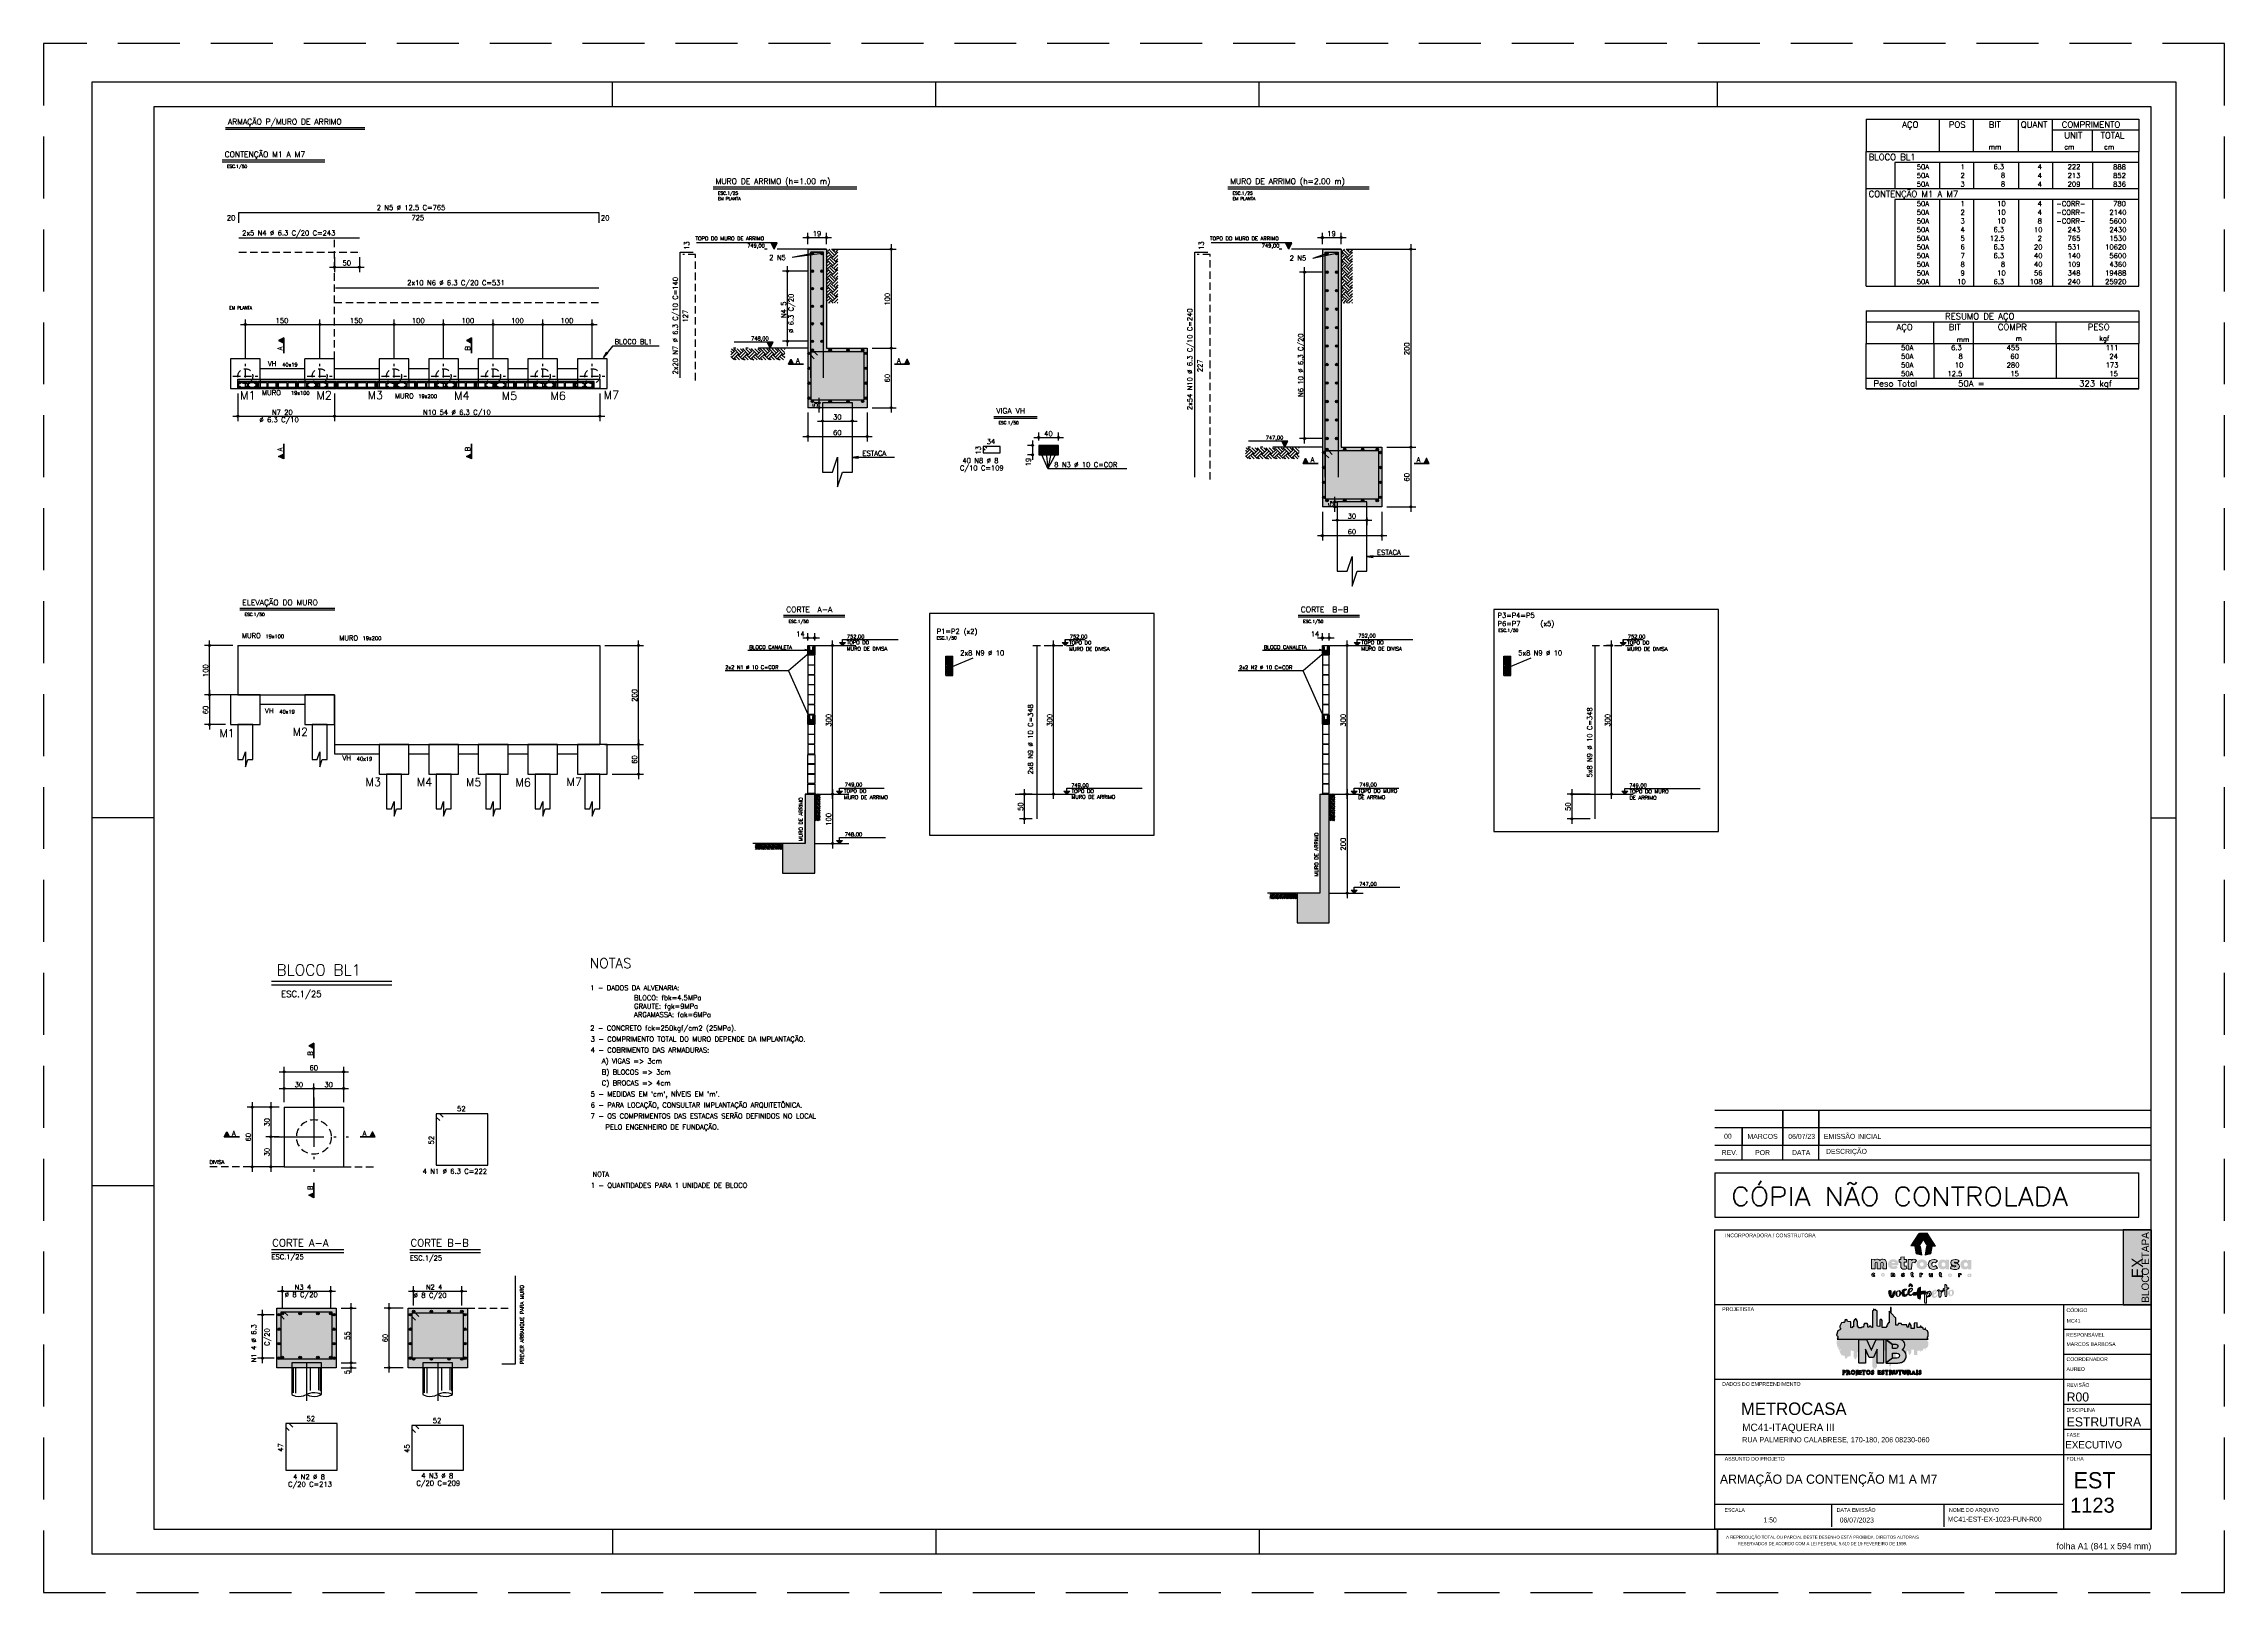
# Model space of a CAD drawing. Extents: x -1.9 to 86, y -1.2 to 61.3.
import ezdxf
from ezdxf.enums import TextEntityAlignment as Align

# ---------------------------------------------------------------- set-up
doc = ezdxf.new("R2010")
doc.units = 0
doc.header["$MEASUREMENT"] = 0
for name, pattern in [('CENTER', [2, 1.25, -0.25, 0.25, -0.25]), ('ESTILO_TQS_0001', [0.45, 0.3, -0.15]), ('ESTILO_TQS_0004', [3.3, 2, -0.4, 0.05, -0.4, 0.05, -0.4]), ('HIDDEN', [0.375, 0.25, -0.125])]:
    doc.linetypes.add(name, pattern=pattern)
doc.layers.get('0').update_dxf_attribs({"linetype": 'CONTINUOUS'})
doc.layers.get('Defpoints').update_dxf_attribs({"linetype": 'CONTINUOUS'})
for name, color, linetype in [('_ARQUIVO', 7, 'CONTINUOUS'), ('ARQ-MAR', 2, 'CONTINUOUS'), ('ARQ_CAR', 7, 'CONTINUOUS'), ('ARQ_CAR-TXT', 7, 'CONTINUOUS'), ('ARQ_FOLHA', 7, 'CONTINUOUS'), ('ARQ_TXT-2', 2, 'CONTINUOUS'), ('ARQ_TXT-4', 4, 'CONTINUOUS'), ('ARQ_VISTA 0', 251, 'CONTINUOUS'), ('H7', 1, 'CONTINUOUS'), ('Layer 1', 7, 'CONTINUOUS'), ('PENA_01', 1, 'CONTINUOUS'), ('PENA_02', 2, 'CONTINUOUS'), ('PENA_03', 3, 'CONTINUOUS'), ('PENA_04', 4, 'CONTINUOUS'), ('PENA_05', 5, 'CONTINUOUS'), ('PENA_06', 6, 'CONTINUOUS'), ('PENA_10', 253, 'CONTINUOUS'), ('PSG-NV1-HTC-251', 251, 'CONTINUOUS'), ('PSG-NV2-FLH-SELO', 1, 'CONTINUOUS'), ('ver', 20, 'CONTINUOUS')]:
    doc.layers.add(name, color=color, linetype=linetype)
doc.styles.add('01-MILLEU', font='GOTHIC.TTF')
doc.styles.add('CARIMBO', font='romans.shx', dxfattribs={"height": 30})
doc.styles.add('R300', font='SIMPLEX.SHX', dxfattribs={"width": 1.1, "height": 5.5})
doc.styles.get("Standard").update_dxf_attribs({"font": 'ROMANS.SHX'})
doc.styles.add('TQS_ARIAL', font='arial.ttf')

# ---------------------------------------------------------------- blocks, each defined once
blk = doc.blocks.new('FOLHA A1 - 841 X 594')
at = {"layer": 'ARQ_FOLHA', "color": 1}
for p, q in [((-631, 584), (-631, 594)), ((-500.5, 584), (-500.5, 594)), ((-370, 584), (-370, 594)), ((-185, 584), (-185, 594)), ((-816, 297), (-841, 297)), ((-10, 297), (0, 297)), ((-816, 148.5), (-841, 148.5)), ((-631, 10), (-631, 0)), ((-500.5, 10), (-500.5, 0)), ((-370, 10), (-370, 0)), ((-185, 10), (-185, 0.5)), ((-185, 0.5), (-185, 10)), ((-185, 9.5), (-185, 0)), ((-185, 9.5), (-185, 0)), ((-185, 0), (-185, 9.5))]:
    blk.add_line(p, q, dxfattribs=at)
for points in [[(-841, 0), (0, 0), (0, 594), (-841, 594)], [(-816, 10), (-10, 10), (-10, 584), (-816, 584)]]:
    blk.add_lwpolyline(points, close=True, dxfattribs=at)
at = {"layer": 'Defpoints', "color": 8, "linetype": 'HIDDEN', "ltscale": 100}
blk.add_lwpolyline([(-860.5, 609.5), (-860.5, -15.5), (19.5, -15.5), (19.5, 609.5)], close=True, dxfattribs=at)
at = {"layer": 'ARQ_FOLHA', "insert": (-10, 4.42), "char_height": 2.5, "width": 84.157, "attachment_point": 3, "style": 'TQS_ARIAL'}
blk.add_mtext('\\pxt3;folha A1 (841 x 594 mm)', dxfattribs=at)
at = {"layer": 'PSG-NV1-HTC-251', "insert": (-185, 10), "char_height": 1.25, "width": 84.6052, "attachment_point": 1, "line_spacing_factor": 1.25, "style": 'CARIMBO'}
blk.add_mtext('\\pxqc;{\\fArial Narrow|b0|i0|c0|p34;\\PA REPRODUÇÃO TOTAL OU PARCIAL DESTE DESENHO ESTÁ PROIBIDA. DIREITOS AUTORAIS \\PRESERVADOS DE ACORDO COM A LEI FEDERAL 9.610 DE 19 FEVEREIRO DE 1998.}', dxfattribs=at)
blk = doc.blocks.new('*U23')
blk.add_blockref('FOLHA A1 - 841 X 594', (0, 0))
blk = doc.blocks.new('*U26')
at = {"layer": 'ARQ_CAR-TXT', "true_color": 0x58ba48}
h = blk.add_hatch(color=85, dxfattribs=at)
h.dxf.hatch_style = 1
h.paths.add_polyline_path([(-11.28, 0), (0, 0), (0, 30), (-11.28, 30)])
at = {"layer": 'ARQ_CAR', "color": 5}
blk.add_lwpolyline([(-11.28, 0), (0, 0), (0, 30), (-11.28, 30)], close=True, dxfattribs=at)
at = {"layer": 'ARQ_CAR-TXT', "color": 4, "style": '01-MILLEU'}
blk.add_text('EX', height=4.614, rotation=90, dxfattribs=at).set_placement((-3.26, 10.64))
at = {"layer": 'ARQ_TXT-2', "style": '01-MILLEU'}
blk.add_text('EXECUTIVO', height=2.95, dxfattribs=at).set_placement((-34.5, -57.63))
blk = doc.blocks.new('METROCASA')
at = {"layer": 'Layer 1', "true_color": 0xed1c24}
h = blk.add_hatch(color=240, dxfattribs=at)
h.dxf.hatch_style = 2
h.paths.add_polyline_path([(-1.29, 0.86), (-1.02, -0.59), (0.13, -0.85), (-0.13, 0.85)])
h.paths.add_polyline_path([(2.84, 0.94), (1.22, 3.51), (-0.37, 3.52), (1.27, 0.94)])
h.paths.add_polyline_path([(-2.08, 0.96), (-0.44, 0.95), (0.36, 2.19), (-0.45, 3.48)])
h.paths.add_polyline_path([(0.77, -0.85), (1.92, -0.6), (2.21, 0.84), (1.05, 0.84)])
at = {"layer": 'Layer 1', "true_color": 0x404041}
h = blk.add_hatch(color=250, dxfattribs=at)
h.dxf.hatch_style = 2
edge = h.paths.add_edge_path()
edge.add_spline(control_points=[(-3.66, -4.74), (-3.71, -4.74), (-3.72, -4.72), (-3.72, -4.71), (-3.72, -4.68), (-3.69, -4.68), (-3.66, -4.68), (-3.6, -4.68), (-3.52, -4.7), (-3.48, -4.72), (-3.48, -4.72), (-3.38, -4.57), (-3.38, -4.57), (-3.44, -4.52), (-3.54, -4.48), (-3.65, -4.48), (-3.81, -4.48), (-3.97, -4.54), (-3.97, -4.71), (-3.97, -4.87), (-3.81, -4.92), (-3.68, -4.93), (-3.63, -4.93), (-3.61, -4.94), (-3.61, -4.97), (-3.61, -4.99), (-3.63, -5), (-3.68, -5), (-3.73, -5), (-3.81, -4.99), (-3.92, -4.92), (-3.92, -4.92), (-4, -5.11), (-4, -5.11), (-3.92, -5.16), (-3.79, -5.2), (-3.67, -5.2), (-3.51, -5.2), (-3.36, -5.14), (-3.35, -4.97), (-3.35, -4.79), (-3.52, -4.75), (-3.66, -4.74)], knot_values=[0, 0, 0, 0, 1, 1, 1, 2, 2, 2, 3, 3, 3, 4, 4, 4, 5, 5, 5, 6, 6, 6, 7, 7, 7, 8, 8, 8, 9, 9, 9, 10, 10, 10, 11, 11, 11, 12, 12, 12, 13, 13, 13, 14, 14, 14, 14], degree=3, periodic=0)
edge = h.paths.add_edge_path()
edge.add_spline(control_points=[(-5.55, -4.47), (-5.62, -4.47), (-5.7, -4.5), (-5.76, -4.56), (-5.76, -4.56), (-5.77, -4.49), (-5.77, -4.49), (-5.77, -4.49), (-6, -4.49), (-6, -4.49), (-6, -4.49), (-6, -5.17), (-6, -5.17), (-6, -5.17), (-5.75, -5.17), (-5.75, -5.17), (-5.75, -5.17), (-5.75, -4.81), (-5.75, -4.81), (-5.75, -4.72), (-5.69, -4.68), (-5.63, -4.68), (-5.58, -4.68), (-5.54, -4.71), (-5.54, -4.79), (-5.54, -4.79), (-5.54, -5.17), (-5.54, -5.17), (-5.54, -5.17), (-5.29, -5.17), (-5.29, -5.17), (-5.29, -5.17), (-5.28, -4.79), (-5.28, -4.79), (-5.28, -4.55), (-5.4, -4.48), (-5.55, -4.47)], knot_values=[0, 0, 0, 0, 1, 1, 1, 2, 2, 2, 3, 3, 3, 4, 4, 4, 5, 5, 5, 6, 6, 6, 7, 7, 7, 8, 8, 8, 9, 9, 9, 10, 10, 10, 11, 11, 11, 12, 12, 12, 12], degree=3, periodic=0)
edge = h.paths.add_edge_path()
edge.add_spline(control_points=[(-7.69, -4.46), (-7.89, -4.46), (-8.08, -4.57), (-8.08, -4.82), (-8.08, -5.06), (-7.89, -5.17), (-7.69, -5.17), (-7.5, -5.18), (-7.3, -5.07), (-7.3, -4.82), (-7.3, -4.57), (-7.49, -4.47), (-7.69, -4.46)], knot_values=[0, 0, 0, 0, 1, 1, 1, 2, 2, 2, 3, 3, 3, 4, 4, 4, 4], degree=3, periodic=0)
edge = h.paths.add_edge_path()
edge.add_spline(control_points=[(-7.69, -4.97), (-7.78, -4.97), (-7.83, -4.9), (-7.83, -4.82), (-7.83, -4.74), (-7.78, -4.67), (-7.69, -4.67), (-7.6, -4.67), (-7.55, -4.74), (-7.55, -4.82), (-7.55, -4.9), (-7.61, -4.97), (-7.69, -4.97)], knot_values=[0, 0, 0, 0, 1, 1, 1, 2, 2, 2, 3, 3, 3, 4, 4, 4, 4], degree=3, periodic=0)
edge = h.paths.add_edge_path()
edge.add_spline(control_points=[(-9.57, -4.95), (-9.67, -4.95), (-9.72, -4.88), (-9.72, -4.81), (-9.72, -4.73), (-9.67, -4.66), (-9.57, -4.66), (-9.53, -4.66), (-9.49, -4.67), (-9.46, -4.71), (-9.46, -4.71), (-9.32, -4.56), (-9.32, -4.56), (-9.39, -4.49), (-9.49, -4.45), (-9.59, -4.45), (-9.78, -4.45), (-9.97, -4.56), (-9.97, -4.81), (-9.97, -5.06), (-9.78, -5.16), (-9.59, -5.16), (-9.48, -5.16), (-9.39, -5.12), (-9.3, -5.05), (-9.3, -5.05), (-9.45, -4.9), (-9.45, -4.9), (-9.48, -4.93), (-9.53, -4.95), (-9.57, -4.95)], knot_values=[0, 0, 0, 0, 1, 1, 1, 2, 2, 2, 3, 3, 3, 4, 4, 4, 5, 5, 5, 6, 6, 6, 7, 7, 7, 8, 8, 8, 9, 9, 9, 10, 10, 10, 10], degree=3, periodic=0)
edge = h.paths.add_edge_path()
edge.add_spline(control_points=[(-1.68, -5), (-1.72, -5), (-1.74, -4.98), (-1.74, -4.93), (-1.74, -4.93), (-1.74, -4.71), (-1.74, -4.71), (-1.74, -4.71), (-1.59, -4.71), (-1.59, -4.71), (-1.59, -4.71), (-1.59, -4.52), (-1.59, -4.52), (-1.59, -4.52), (-1.74, -4.52), (-1.74, -4.52), (-1.74, -4.52), (-1.74, -4.32), (-1.74, -4.32), (-1.74, -4.32), (-1.99, -4.34), (-1.99, -4.34), (-1.99, -4.34), (-1.99, -4.51), (-1.99, -4.51), (-1.99, -4.51), (-2.1, -4.51), (-2.1, -4.51), (-2.1, -4.51), (-2.1, -4.71), (-2.1, -4.71), (-2.1, -4.71), (-1.99, -4.71), (-1.99, -4.71), (-1.99, -4.71), (-1.99, -4.93), (-1.99, -4.93), (-2, -5.14), (-1.88, -5.21), (-1.74, -5.21), (-1.67, -5.21), (-1.61, -5.19), (-1.55, -5.16), (-1.55, -5.16), (-1.6, -4.97), (-1.6, -4.97), (-1.62, -4.99), (-1.65, -5), (-1.68, -5)], knot_values=[0, 0, 0, 0, 1, 1, 1, 2, 2, 2, 3, 3, 3, 4, 4, 4, 5, 5, 5, 6, 6, 6, 7, 7, 7, 8, 8, 8, 9, 9, 9, 10, 10, 10, 11, 11, 11, 12, 12, 12, 13, 13, 13, 14, 14, 14, 15, 15, 15, 16, 16, 16, 16], degree=3, periodic=0)
edge = h.paths.add_edge_path()
edge.add_spline(control_points=[(9.78, -4.57), (9.78, -4.57), (9.77, -4.65), (9.77, -4.65), (9.73, -4.59), (9.66, -4.56), (9.57, -4.56), (9.37, -4.56), (9.24, -4.71), (9.24, -4.91), (9.24, -5.11), (9.35, -5.25), (9.55, -5.26), (9.62, -5.27), (9.71, -5.24), (9.77, -5.18), (9.77, -5.18), (9.78, -5.25), (9.78, -5.25), (9.78, -5.25), (10.01, -5.25), (10.01, -5.25), (10.01, -5.25), (10.02, -4.57), (10.02, -4.57), (10.02, -4.57), (9.78, -4.57), (9.78, -4.57)], knot_values=[0, 0, 0, 0, 1, 1, 1, 2, 2, 2, 3, 3, 3, 4, 4, 4, 5, 5, 5, 6, 6, 6, 7, 7, 7, 8, 8, 8, 9, 9, 9, 9], degree=3, periodic=0)
edge = h.paths.add_edge_path()
edge.add_spline(control_points=[(9.62, -5.06), (9.55, -5.06), (9.49, -5), (9.49, -4.91), (9.49, -4.82), (9.55, -4.76), (9.62, -4.76), (9.71, -4.76), (9.76, -4.82), (9.76, -4.91), (9.76, -4.99), (9.71, -5.06), (9.62, -5.06)], knot_values=[0, 0, 0, 0, 1, 1, 1, 2, 2, 2, 3, 3, 3, 4, 4, 4, 4], degree=3, periodic=0)
edge = h.paths.add_edge_path()
edge.add_spline(control_points=[(7.69, -4.64), (7.69, -4.64), (7.68, -4.56), (7.68, -4.56), (7.68, -4.56), (7.45, -4.56), (7.45, -4.56), (7.45, -4.56), (7.45, -5.24), (7.45, -5.24), (7.45, -5.24), (7.7, -5.24), (7.7, -5.24), (7.7, -5.24), (7.7, -4.89), (7.7, -4.89), (7.7, -4.8), (7.76, -4.76), (7.82, -4.76), (7.86, -4.76), (7.89, -4.77), (7.93, -4.8), (7.93, -4.8), (8.04, -4.62), (8.04, -4.62), (7.99, -4.57), (7.93, -4.55), (7.86, -4.55), (7.79, -4.55), (7.73, -4.57), (7.69, -4.64)], knot_values=[0, 0, 0, 0, 1, 1, 1, 2, 2, 2, 3, 3, 3, 4, 4, 4, 5, 5, 5, 6, 6, 6, 7, 7, 7, 8, 8, 8, 9, 9, 9, 10, 10, 10, 10], degree=3, periodic=0)
edge = h.paths.add_edge_path()
edge.add_spline(control_points=[(5.76, -4.54), (5.56, -4.54), (5.37, -4.64), (5.37, -4.89), (5.37, -5.14), (5.56, -5.24), (5.75, -5.25), (5.95, -5.25), (6.14, -5.14), (6.14, -4.89), (6.15, -4.65), (5.96, -4.54), (5.76, -4.54)], knot_values=[0, 0, 0, 0, 1, 1, 1, 2, 2, 2, 3, 3, 3, 4, 4, 4, 4], degree=3, periodic=0)
edge = h.paths.add_edge_path()
edge.add_spline(control_points=[(5.76, -5.04), (5.67, -5.04), (5.62, -4.97), (5.62, -4.89), (5.62, -4.81), (5.67, -4.74), (5.76, -4.74), (5.85, -4.74), (5.9, -4.81), (5.9, -4.89), (5.9, -4.97), (5.84, -5.04), (5.76, -5.04)], knot_values=[0, 0, 0, 0, 1, 1, 1, 2, 2, 2, 3, 3, 3, 4, 4, 4, 4], degree=3, periodic=0)
edge = h.paths.add_edge_path()
edge.add_spline(control_points=[(4, -5.03), (3.96, -5.03), (3.94, -5.01), (3.93, -4.96), (3.93, -4.96), (3.94, -4.74), (3.94, -4.74), (3.94, -4.74), (4.09, -4.74), (4.09, -4.74), (4.09, -4.74), (4.09, -4.55), (4.09, -4.55), (4.09, -4.55), (3.94, -4.55), (3.94, -4.55), (3.94, -4.55), (3.94, -4.35), (3.94, -4.35), (3.94, -4.35), (3.69, -4.38), (3.69, -4.38), (3.69, -4.38), (3.69, -4.54), (3.69, -4.54), (3.69, -4.54), (3.58, -4.54), (3.58, -4.54), (3.58, -4.54), (3.58, -4.74), (3.58, -4.74), (3.58, -4.74), (3.69, -4.74), (3.69, -4.74), (3.69, -4.74), (3.68, -4.96), (3.68, -4.96), (3.68, -5.17), (3.8, -5.24), (3.93, -5.24), (4, -5.24), (4.07, -5.22), (4.13, -5.19), (4.13, -5.19), (4.08, -5), (4.08, -5), (4.05, -5.02), (4.03, -5.03), (4, -5.03)], knot_values=[0, 0, 0, 0, 1, 1, 1, 2, 2, 2, 3, 3, 3, 4, 4, 4, 5, 5, 5, 6, 6, 6, 7, 7, 7, 8, 8, 8, 9, 9, 9, 10, 10, 10, 11, 11, 11, 12, 12, 12, 13, 13, 13, 14, 14, 14, 15, 15, 15, 16, 16, 16, 16], degree=3, periodic=0)
edge = h.paths.add_edge_path()
edge.add_spline(control_points=[(2.03, -4.89), (2.03, -4.98), (1.97, -5.02), (1.91, -5.02), (1.87, -5.02), (1.82, -4.99), (1.82, -4.9), (1.82, -4.9), (1.82, -4.53), (1.82, -4.53), (1.82, -4.53), (1.57, -4.53), (1.57, -4.53), (1.57, -4.53), (1.57, -4.9), (1.57, -4.9), (1.57, -5.15), (1.69, -5.22), (1.83, -5.22), (1.9, -5.23), (1.99, -5.2), (2.05, -5.14), (2.05, -5.14), (2.06, -5.21), (2.06, -5.21), (2.06, -5.21), (2.28, -5.21), (2.28, -5.21), (2.28, -5.21), (2.28, -4.53), (2.28, -4.53), (2.28, -4.53), (2.03, -4.53), (2.03, -4.53), (2.03, -4.53), (2.03, -4.89), (2.03, -4.89)], knot_values=[0, 0, 0, 0, 1, 1, 1, 2, 2, 2, 3, 3, 3, 4, 4, 4, 5, 5, 5, 6, 6, 6, 7, 7, 7, 8, 8, 8, 9, 9, 9, 10, 10, 10, 11, 11, 11, 12, 12, 12, 12], degree=3, periodic=0)
edge = h.paths.add_edge_path()
edge.add_spline(control_points=[(-0.02, -4.59), (-0.02, -4.59), (-0.04, -4.52), (-0.04, -4.52), (-0.04, -4.52), (-0.26, -4.52), (-0.26, -4.52), (-0.26, -4.52), (-0.27, -5.2), (-0.27, -5.2), (-0.27, -5.2), (-0.02, -5.2), (-0.02, -5.2), (-0.02, -5.2), (-0.01, -4.85), (-0.01, -4.85), (-0.01, -4.76), (0.04, -4.72), (0.1, -4.72), (0.15, -4.72), (0.18, -4.73), (0.22, -4.76), (0.22, -4.76), (0.32, -4.58), (0.32, -4.58), (0.28, -4.53), (0.21, -4.51), (0.14, -4.5), (0.08, -4.5), (0.01, -4.53), (-0.02, -4.59)], knot_values=[0, 0, 0, 0, 1, 1, 1, 2, 2, 2, 3, 3, 3, 4, 4, 4, 5, 5, 5, 6, 6, 6, 7, 7, 7, 8, 8, 8, 9, 9, 9, 10, 10, 10, 10], degree=3, periodic=0)
at = {"layer": 'Layer 1', "true_color": 0xed1c24}
h = blk.add_hatch(color=240, dxfattribs=at)
h.dxf.hatch_style = 2
edge = h.paths.add_edge_path()
edge.add_spline(control_points=[(-1.94, -1.96), (-1.94, -1.96), (-1.98, -1.76), (-1.98, -1.76), (-1.98, -1.76), (-2.62, -1.75), (-2.62, -1.75), (-2.62, -1.75), (-2.63, -3.66), (-2.63, -3.66), (-2.63, -3.66), (-1.92, -3.66), (-1.92, -3.66), (-1.92, -3.66), (-1.91, -2.67), (-1.91, -2.67), (-1.91, -2.42), (-1.76, -2.31), (-1.58, -2.31), (-1.46, -2.31), (-1.38, -2.34), (-1.26, -2.43), (-1.26, -2.43), (-0.98, -1.92), (-0.98, -1.92), (-1.1, -1.79), (-1.28, -1.71), (-1.48, -1.71), (-1.66, -1.71), (-1.84, -1.79), (-1.94, -1.96)], knot_values=[0, 0, 0, 0, 1, 1, 1, 2, 2, 2, 3, 3, 3, 4, 4, 4, 5, 5, 5, 6, 6, 6, 7, 7, 7, 8, 8, 8, 9, 9, 9, 10, 10, 10, 10], degree=3, periodic=0)
edge = h.paths.add_edge_path()
edge.add_spline(control_points=[(-5.6, -1.69), (-6.11, -1.69), (-6.66, -1.99), (-6.66, -2.69), (-6.67, -3.38), (-6.16, -3.68), (-5.56, -3.68), (-5.23, -3.68), (-4.92, -3.58), (-4.69, -3.37), (-4.69, -3.37), (-5.04, -2.98), (-5.04, -2.98), (-5.16, -3.07), (-5.32, -3.13), (-5.53, -3.13), (-5.68, -3.13), (-5.9, -3.06), (-5.95, -2.89), (-5.95, -2.89), (-4.62, -2.89), (-4.62, -2.89), (-4.45, -2.14), (-4.92, -1.69), (-5.6, -1.69)], knot_values=[0, 0, 0, 0, 1, 1, 1, 2, 2, 2, 3, 3, 3, 4, 4, 4, 5, 5, 5, 6, 6, 6, 7, 7, 7, 8, 8, 8, 8], degree=3, periodic=0)
edge = h.paths.add_edge_path()
edge.add_spline(control_points=[(-5.94, -2.43), (-5.89, -2.12), (-5.27, -2.13), (-5.25, -2.43), (-5.25, -2.43), (-5.94, -2.43), (-5.94, -2.43)], knot_values=[0, 0, 0, 0, 1, 1, 1, 2, 2, 2, 2], degree=3, periodic=0)
edge = h.paths.add_edge_path()
edge.add_spline(control_points=[(4.86, -2), (4.76, -1.84), (4.58, -1.75), (4.31, -1.75), (3.75, -1.74), (3.38, -2.17), (3.38, -2.74), (3.37, -3.29), (3.68, -3.69), (4.24, -3.73), (4.45, -3.74), (4.71, -3.67), (4.87, -3.49), (4.87, -3.49), (4.9, -3.7), (4.9, -3.7), (4.9, -3.7), (5.56, -3.7), (5.56, -3.7), (5.56, -3.7), (5.57, -1.8), (5.57, -1.8), (5.57, -1.8), (4.9, -1.79), (4.9, -1.79), (4.9, -1.79), (4.86, -2), (4.86, -2)], knot_values=[0, 0, 0, 0, 1, 1, 1, 2, 2, 2, 3, 3, 3, 4, 4, 4, 5, 5, 5, 6, 6, 6, 7, 7, 7, 8, 8, 8, 9, 9, 9, 9], degree=3, periodic=0)
edge = h.paths.add_edge_path()
edge.add_spline(control_points=[(4.46, -3.16), (4.25, -3.16), (4.08, -3.01), (4.08, -2.74), (4.08, -2.47), (4.25, -2.32), (4.47, -2.32), (4.72, -2.32), (4.86, -2.49), (4.86, -2.74), (4.86, -2.97), (4.7, -3.16), (4.46, -3.16)], knot_values=[0, 0, 0, 0, 1, 1, 1, 2, 2, 2, 3, 3, 3, 4, 4, 4, 4], degree=3, periodic=0)
edge = h.paths.add_edge_path()
edge.add_spline(control_points=[(-7.68, -1.68), (-7.94, -1.68), (-8.15, -1.76), (-8.31, -1.95), (-8.4, -1.77), (-8.59, -1.69), (-8.78, -1.68), (-8.98, -1.68), (-9.19, -1.76), (-9.31, -1.92), (-9.31, -1.92), (-9.36, -1.72), (-9.36, -1.72), (-9.36, -1.72), (-9.95, -1.71), (-9.95, -1.71), (-9.95, -1.71), (-9.96, -3.62), (-9.96, -3.62), (-9.96, -3.62), (-9.26, -3.62), (-9.26, -3.62), (-9.26, -3.62), (-9.25, -2.58), (-9.25, -2.58), (-9.25, -2.37), (-9.12, -2.27), (-9, -2.27), (-8.87, -2.27), (-8.8, -2.35), (-8.8, -2.57), (-8.8, -2.57), (-8.81, -3.62), (-8.81, -3.62), (-8.81, -3.62), (-8.11, -3.63), (-8.11, -3.63), (-8.11, -3.63), (-8.1, -2.58), (-8.1, -2.58), (-8.1, -2.37), (-7.98, -2.29), (-7.86, -2.29), (-7.75, -2.29), (-7.66, -2.37), (-7.66, -2.57), (-7.66, -2.57), (-7.67, -3.63), (-7.67, -3.63), (-7.67, -3.63), (-6.96, -3.63), (-6.96, -3.63), (-6.96, -3.63), (-6.95, -2.57), (-6.95, -2.57), (-6.95, -1.94), (-7.26, -1.68), (-7.68, -1.68)], knot_values=[0, 0, 0, 0, 1, 1, 1, 2, 2, 2, 3, 3, 3, 4, 4, 4, 5, 5, 5, 6, 6, 6, 7, 7, 7, 8, 8, 8, 9, 9, 9, 10, 10, 10, 11, 11, 11, 12, 12, 12, 13, 13, 13, 14, 14, 14, 15, 15, 15, 16, 16, 16, 17, 17, 17, 18, 18, 18, 19, 19, 19, 19], degree=3, periodic=0)
edge = h.paths.add_edge_path()
edge.add_spline(control_points=[(-3.23, -3.11), (-3.34, -3.11), (-3.41, -3.06), (-3.42, -2.93), (-3.42, -2.93), (-3.41, -2.3), (-3.41, -2.3), (-3.41, -2.3), (-2.98, -2.3), (-2.98, -2.3), (-2.98, -2.3), (-2.98, -1.76), (-2.98, -1.76), (-2.98, -1.76), (-3.41, -1.76), (-3.41, -1.76), (-3.41, -1.76), (-3.4, -1.21), (-3.4, -1.21), (-3.4, -1.21), (-4.11, -1.28), (-4.11, -1.28), (-4.11, -1.28), (-4.11, -1.76), (-4.11, -1.76), (-4.11, -1.76), (-4.42, -1.75), (-4.42, -1.75), (-4.42, -1.75), (-4.42, -2.3), (-4.42, -2.3), (-4.42, -2.3), (-4.11, -2.3), (-4.11, -2.3), (-4.11, -2.3), (-4.12, -2.92), (-4.12, -2.92), (-4.13, -3.52), (-3.79, -3.69), (-3.42, -3.7), (-3.22, -3.7), (-3.03, -3.66), (-2.87, -3.57), (-2.87, -3.57), (-3.02, -3.05), (-3.02, -3.05), (-3.08, -3.09), (-3.16, -3.11), (-3.23, -3.11)], knot_values=[0, 0, 0, 0, 1, 1, 1, 2, 2, 2, 3, 3, 3, 4, 4, 4, 5, 5, 5, 6, 6, 6, 7, 7, 7, 8, 8, 8, 9, 9, 9, 10, 10, 10, 11, 11, 11, 12, 12, 12, 13, 13, 13, 14, 14, 14, 15, 15, 15, 16, 16, 16, 16], degree=3, periodic=0)
edge = h.paths.add_edge_path()
edge.add_spline(control_points=[(2.53, -3.13), (2.26, -3.13), (2.12, -2.94), (2.12, -2.74), (2.12, -2.5), (2.27, -2.3), (2.54, -2.3), (2.66, -2.3), (2.77, -2.35), (2.86, -2.44), (2.86, -2.44), (3.24, -2.04), (3.24, -2.04), (3.04, -1.84), (2.77, -1.74), (2.5, -1.74), (1.96, -1.73), (1.43, -2.04), (1.42, -2.73), (1.42, -3.44), (1.94, -3.72), (2.5, -3.72), (2.78, -3.72), (3.06, -3.6), (3.28, -3.4), (3.28, -3.4), (2.88, -2.98), (2.88, -2.98), (2.79, -3.08), (2.66, -3.13), (2.53, -3.13)], knot_values=[0, 0, 0, 0, 1, 1, 1, 2, 2, 2, 3, 3, 3, 4, 4, 4, 5, 5, 5, 6, 6, 6, 7, 7, 7, 8, 8, 8, 9, 9, 9, 10, 10, 10, 10], degree=3, periodic=0)
edge = h.paths.add_edge_path()
edge.add_spline(control_points=[(9.37, -1.82), (9.37, -1.82), (9.33, -2.02), (9.33, -2.02), (9.23, -1.87), (9.04, -1.77), (8.77, -1.77), (8.22, -1.77), (7.85, -2.2), (7.84, -2.76), (7.84, -3.31), (8.15, -3.71), (8.71, -3.75), (8.92, -3.76), (9.17, -3.7), (9.34, -3.51), (9.34, -3.51), (9.37, -3.72), (9.37, -3.72), (9.37, -3.72), (10.02, -3.72), (10.02, -3.72), (10.02, -3.72), (10.03, -1.82), (10.03, -1.82), (10.03, -1.82), (9.37, -1.82), (9.37, -1.82)], knot_values=[0, 0, 0, 0, 1, 1, 1, 2, 2, 2, 3, 3, 3, 4, 4, 4, 5, 5, 5, 6, 6, 6, 7, 7, 7, 8, 8, 8, 9, 9, 9, 9], degree=3, periodic=0)
edge = h.paths.add_edge_path()
edge.add_spline(control_points=[(8.93, -3.18), (8.71, -3.18), (8.55, -3.03), (8.55, -2.76), (8.55, -2.5), (8.72, -2.34), (8.93, -2.35), (9.18, -2.35), (9.32, -2.51), (9.32, -2.77), (9.32, -2.99), (9.17, -3.18), (8.93, -3.18)], knot_values=[0, 0, 0, 0, 1, 1, 1, 2, 2, 2, 3, 3, 3, 4, 4, 4, 4], degree=3, periodic=0)
edge = h.paths.add_edge_path()
edge.add_spline(control_points=[(6.78, -2.48), (6.66, -2.48), (6.63, -2.42), (6.63, -2.39), (6.63, -2.32), (6.7, -2.29), (6.8, -2.3), (6.96, -2.29), (7.18, -2.35), (7.28, -2.41), (7.28, -2.41), (7.58, -1.99), (7.58, -1.99), (7.4, -1.85), (7.12, -1.76), (6.81, -1.76), (6.36, -1.75), (5.93, -1.92), (5.93, -2.38), (5.92, -2.84), (6.37, -2.99), (6.74, -3), (6.88, -3.02), (6.94, -3.05), (6.94, -3.11), (6.94, -3.17), (6.87, -3.2), (6.75, -3.2), (6.59, -3.19), (6.36, -3.18), (6.07, -2.98), (6.07, -2.98), (5.84, -3.5), (5.84, -3.5), (6.05, -3.66), (6.43, -3.75), (6.76, -3.76), (7.22, -3.76), (7.65, -3.58), (7.65, -3.11), (7.65, -2.61), (7.17, -2.49), (6.78, -2.48)], knot_values=[0, 0, 0, 0, 1, 1, 1, 2, 2, 2, 3, 3, 3, 4, 4, 4, 5, 5, 5, 6, 6, 6, 7, 7, 7, 8, 8, 8, 9, 9, 9, 10, 10, 10, 11, 11, 11, 12, 12, 12, 13, 13, 13, 14, 14, 14, 14], degree=3, periodic=0)
edge = h.paths.add_edge_path()
edge.add_spline(control_points=[(0.13, -1.72), (-0.42, -1.72), (-0.95, -2.01), (-0.96, -2.72), (-0.96, -3.41), (-0.42, -3.71), (0.12, -3.72), (0.66, -3.72), (1.21, -3.42), (1.22, -2.73), (1.22, -2.03), (0.7, -1.73), (0.13, -1.72)], knot_values=[0, 0, 0, 0, 1, 1, 1, 2, 2, 2, 3, 3, 3, 4, 4, 4, 4], degree=3, periodic=0)
edge = h.paths.add_edge_path()
edge.add_spline(control_points=[(0.13, -3.13), (-0.12, -3.13), (-0.27, -2.94), (-0.26, -2.72), (-0.26, -2.5), (-0.12, -2.3), (0.13, -2.31), (0.38, -2.31), (0.52, -2.5), (0.52, -2.72), (0.52, -2.96), (0.37, -3.14), (0.13, -3.13)], knot_values=[0, 0, 0, 0, 1, 1, 1, 2, 2, 2, 3, 3, 3, 4, 4, 4, 4], degree=3, periodic=0)
at = {"layer": 'Layer 1', "true_color": 0x404041}
h = blk.add_hatch(color=250, dxfattribs=at)
h.dxf.hatch_style = 2
edge = h.paths.add_edge_path()
edge.add_spline(control_points=[(-2.43, -7.17), (-2.4, -7.16), (-2.38, -7.15), (-2.36, -7.14), (-2.33, -7.13), (-2.31, -7.11), (-2.3, -7.09), (-2.28, -7.07), (-2.26, -7.04), (-2.24, -7.01), (-2.22, -6.98), (-2.2, -6.95), (-2.17, -6.92), (-2.15, -6.93), (-2.11, -6.95), (-2.08, -6.98), (-2.05, -7.01), (-2.01, -7.04), (-1.98, -7.06), (-1.94, -7.09), (-1.9, -7.11), (-1.87, -7.13), (-1.84, -7.14), (-1.81, -7.14), (-1.78, -7.12), (-1.75, -7.1), (-1.75, -7.07), (-1.76, -7.02), (-1.78, -6.98), (-1.8, -6.94), (-1.84, -6.89), (-1.87, -6.84), (-1.91, -6.8), (-1.96, -6.76), (-2, -6.72), (-2.04, -6.69), (-2.07, -6.68), (-2.11, -6.66), (-2.15, -6.65), (-2.18, -6.64), (-2.21, -6.64), (-2.24, -6.64), (-2.26, -6.65), (-2.29, -6.66), (-2.31, -6.68), (-2.33, -6.71), (-2.35, -6.73), (-2.36, -6.77), (-2.38, -6.82), (-2.4, -6.84), (-2.41, -6.87), (-2.43, -6.91), (-2.44, -6.95), (-2.46, -6.99), (-2.47, -7.03), (-2.48, -7.07), (-2.48, -7.11), (-2.48, -7.14), (-2.47, -7.16), (-2.46, -7.18), (-2.43, -7.17)], knot_values=[0, 0, 0, 0, 1, 1, 1, 2, 2, 2, 3, 3, 3, 4, 4, 4, 5, 5, 5, 6, 6, 6, 7, 7, 7, 8, 8, 8, 9, 9, 9, 10, 10, 10, 11, 11, 11, 12, 12, 12, 13, 13, 13, 14, 14, 14, 15, 15, 15, 16, 16, 16, 17, 17, 17, 18, 18, 18, 19, 19, 19, 20, 20, 20, 20], degree=3, periodic=0)
edge = h.paths.add_edge_path()
edge.add_spline(control_points=[(-5.26, -8.04), (-5.28, -8.03), (-5.33, -8.05), (-5.4, -8.1), (-5.49, -8.17), (-5.55, -8.25), (-5.6, -8.35), (-5.65, -8.45), (-5.69, -8.55), (-5.71, -8.65), (-5.74, -8.76), (-5.76, -8.85), (-5.77, -8.93), (-5.78, -9.02), (-5.8, -9.07), (-5.81, -9.1), (-5.83, -9.13), (-5.85, -9.12), (-5.88, -9.08), (-5.91, -9.04), (-5.94, -8.98), (-5.97, -8.89), (-6, -8.8), (-6.02, -8.7), (-6.04, -8.57), (-6.05, -8.44), (-6.05, -8.3), (-6.03, -8.14), (-6.03, -8.11), (-6.04, -8.08), (-6.06, -8.06), (-6.09, -8.03), (-6.12, -8.01), (-6.16, -8), (-6.2, -7.98), (-6.25, -7.98), (-6.3, -7.98), (-6.35, -7.99), (-6.4, -8), (-6.45, -8.03), (-6.48, -8.05), (-6.5, -8.08), (-6.52, -8.13), (-6.53, -8.18), (-6.53, -8.24), (-6.53, -8.31), (-6.53, -8.38), (-6.52, -8.45), (-6.5, -8.52), (-6.49, -8.6), (-6.47, -8.67), (-6.45, -8.74), (-6.43, -8.81), (-6.41, -8.87), (-6.39, -8.93), (-6.36, -8.98), (-6.34, -9.03), (-6.32, -9.05), (-6.29, -9.1), (-6.26, -9.14), (-6.23, -9.18), (-6.19, -9.23), (-6.16, -9.27), (-6.11, -9.3), (-6.07, -9.34), (-6.02, -9.36), (-5.96, -9.37), (-5.9, -9.38), (-5.83, -9.38), (-5.75, -9.35), (-5.71, -9.34), (-5.67, -9.31), (-5.63, -9.25), (-5.58, -9.19), (-5.54, -9.12), (-5.51, -9.05), (-5.47, -8.98), (-5.44, -8.9), (-5.41, -8.82), (-5.38, -8.74), (-5.36, -8.67), (-5.34, -8.61), (-5.32, -8.53), (-5.29, -8.44), (-5.27, -8.36), (-5.25, -8.27), (-5.23, -8.2), (-5.23, -8.15), (-5.22, -8.09), (-5.23, -8.06), (-5.26, -8.04)], knot_values=[0, 0, 0, 0, 1, 1, 1, 2, 2, 2, 3, 3, 3, 4, 4, 4, 5, 5, 5, 6, 6, 6, 7, 7, 7, 8, 8, 8, 9, 9, 9, 10, 10, 10, 11, 11, 11, 12, 12, 12, 13, 13, 13, 14, 14, 14, 15, 15, 15, 16, 16, 16, 17, 17, 17, 18, 18, 18, 19, 19, 19, 20, 20, 20, 21, 21, 21, 22, 22, 22, 23, 23, 23, 24, 24, 24, 25, 25, 25, 26, 26, 26, 27, 27, 27, 28, 28, 28, 29, 29, 29, 30, 30, 30, 30], degree=3, periodic=0)
edge = h.paths.add_edge_path()
edge.add_spline(control_points=[(-1.57, -8.39), (-1.57, -8.35), (-1.58, -8.33), (-1.6, -8.33), (-1.62, -8.34), (-1.64, -8.36), (-1.66, -8.39), (-1.68, -8.43), (-1.71, -8.47), (-1.75, -8.52), (-1.78, -8.56), (-1.82, -8.61), (-1.87, -8.65), (-1.92, -8.7), (-1.99, -8.73), (-2.07, -8.75), (-2.11, -8.76), (-2.14, -8.76), (-2.17, -8.75), (-2.19, -8.74), (-2.22, -8.73), (-2.24, -8.72), (-2.26, -8.7), (-2.27, -8.68), (-2.28, -8.66), (-2.3, -8.64), (-2.31, -8.61), (-2.31, -8.59), (-2.33, -8.53), (-2.34, -8.45), (-2.33, -8.37), (-2.27, -8.37), (-2.2, -8.36), (-2.14, -8.33), (-2.08, -8.31), (-2.02, -8.28), (-1.96, -8.23), (-1.89, -8.19), (-1.83, -8.12), (-1.77, -8.03), (-1.71, -7.95), (-1.68, -7.87), (-1.66, -7.8), (-1.65, -7.72), (-1.65, -7.65), (-1.67, -7.59), (-1.69, -7.53), (-1.72, -7.48), (-1.77, -7.45), (-1.81, -7.41), (-1.87, -7.39), (-1.93, -7.39), (-2, -7.4), (-2.06, -7.41), (-2.13, -7.43), (-2.2, -7.44), (-2.26, -7.47), (-2.32, -7.5), (-2.38, -7.53), (-2.44, -7.57), (-2.49, -7.62), (-2.54, -7.67), (-2.58, -7.72), (-2.62, -7.78), (-2.66, -7.87), (-2.7, -7.94), (-2.72, -8.02), (-2.74, -8.1), (-2.75, -8.16), (-2.76, -8.22), (-2.77, -8.29), (-2.77, -8.36), (-2.76, -8.42), (-2.75, -8.52), (-2.72, -8.62), (-2.68, -8.71), (-2.65, -8.78), (-2.6, -8.86), (-2.54, -8.92), (-2.47, -8.99), (-2.39, -9.03), (-2.28, -9.05), (-2.17, -9.07), (-2.07, -9.07), (-1.98, -9.04), (-1.9, -9.01), (-1.83, -8.97), (-1.78, -8.91), (-1.72, -8.86), (-1.68, -8.8), (-1.64, -8.73), (-1.61, -8.66), (-1.59, -8.6), (-1.58, -8.54), (-1.57, -8.48), (-1.56, -8.43), (-1.57, -8.39)], knot_values=[0, 0, 0, 0, 1, 1, 1, 2, 2, 2, 3, 3, 3, 4, 4, 4, 5, 5, 5, 6, 6, 6, 7, 7, 7, 8, 8, 8, 9, 9, 9, 10, 10, 10, 11, 11, 11, 12, 12, 12, 13, 13, 13, 14, 14, 14, 15, 15, 15, 16, 16, 16, 17, 17, 17, 18, 18, 18, 19, 19, 19, 20, 20, 20, 21, 21, 21, 22, 22, 22, 23, 23, 23, 24, 24, 24, 25, 25, 25, 26, 26, 26, 27, 27, 27, 28, 28, 28, 29, 29, 29, 30, 30, 30, 31, 31, 31, 32, 32, 32, 32], degree=3, periodic=0)
edge = h.paths.add_edge_path()
edge.add_spline(control_points=[(-2.31, -8.07), (-2.31, -8.04), (-2.3, -8.01), (-2.29, -7.98), (-2.27, -7.95), (-2.25, -7.9), (-2.23, -7.85), (-2.2, -7.81), (-2.17, -7.77), (-2.14, -7.75), (-2.1, -7.72), (-2.07, -7.7), (-2.03, -7.69), (-1.99, -7.67), (-1.95, -7.66), (-1.91, -7.65), (-1.9, -7.67), (-1.91, -7.7), (-1.91, -7.72), (-1.92, -7.75), (-1.93, -7.78), (-1.94, -7.81), (-1.95, -7.85), (-1.97, -7.89), (-2.01, -7.94), (-2.04, -7.99), (-2.07, -8.02), (-2.11, -8.05), (-2.15, -8.07), (-2.18, -8.09), (-2.21, -8.1), (-2.25, -8.11), (-2.29, -8.12), (-2.32, -8.13), (-2.32, -8.11), (-2.32, -8.09), (-2.31, -8.07)], knot_values=[0, 0, 0, 0, 1, 1, 1, 2, 2, 2, 3, 3, 3, 4, 4, 4, 5, 5, 5, 6, 6, 6, 7, 7, 7, 8, 8, 8, 9, 9, 9, 10, 10, 10, 11, 11, 11, 12, 12, 12, 12], degree=3, periodic=0)
edge = h.paths.add_edge_path()
edge.add_spline(control_points=[(-4.11, -8.09), (-4.16, -8), (-4.24, -7.93), (-4.34, -7.88), (-4.36, -7.87), (-4.38, -7.87), (-4.39, -7.87), (-4.4, -7.88), (-4.41, -7.89), (-4.43, -7.9), (-4.45, -7.92), (-4.48, -7.93), (-4.52, -7.95), (-4.57, -7.97), (-4.64, -7.99), (-4.74, -8), (-4.84, -8.02), (-4.93, -8.06), (-5, -8.14), (-5.07, -8.21), (-5.12, -8.29), (-5.15, -8.39), (-5.18, -8.48), (-5.2, -8.59), (-5.19, -8.69), (-5.18, -8.8), (-5.16, -8.89), (-5.11, -8.98), (-5.06, -9.06), (-5, -9.13), (-4.91, -9.18), (-4.82, -9.23), (-4.72, -9.25), (-4.59, -9.24), (-4.49, -9.22), (-4.4, -9.19), (-4.32, -9.13), (-4.24, -9.07), (-4.18, -9), (-4.12, -8.92), (-4.07, -8.84), (-4.03, -8.75), (-4.01, -8.65), (-3.99, -8.55), (-3.99, -8.45), (-4, -8.36), (-4.02, -8.26), (-4.05, -8.17), (-4.11, -8.09)], knot_values=[0, 0, 0, 0, 1, 1, 1, 2, 2, 2, 3, 3, 3, 4, 4, 4, 5, 5, 5, 6, 6, 6, 7, 7, 7, 8, 8, 8, 9, 9, 9, 10, 10, 10, 11, 11, 11, 12, 12, 12, 13, 13, 13, 14, 14, 14, 15, 15, 15, 16, 16, 16, 16], degree=3, periodic=0)
edge = h.paths.add_edge_path()
edge.add_spline(control_points=[(-4.4, -8.7), (-4.42, -8.76), (-4.44, -8.82), (-4.46, -8.88), (-4.48, -8.94), (-4.51, -8.98), (-4.54, -9.02), (-4.57, -9.06), (-4.6, -9.08), (-4.63, -9.09), (-4.66, -9.1), (-4.68, -9.08), (-4.7, -9.05), (-4.73, -9.01), (-4.74, -8.96), (-4.76, -8.9), (-4.77, -8.84), (-4.77, -8.77), (-4.78, -8.7), (-4.78, -8.62), (-4.78, -8.55), (-4.78, -8.48), (-4.78, -8.41), (-4.77, -8.36), (-4.76, -8.3), (-4.75, -8.25), (-4.74, -8.22), (-4.73, -8.21), (-4.68, -8.16), (-4.64, -8.14), (-4.6, -8.14), (-4.55, -8.14), (-4.5, -8.17), (-4.44, -8.23), (-4.41, -8.25), (-4.4, -8.29), (-4.39, -8.34), (-4.37, -8.39), (-4.37, -8.44), (-4.37, -8.5), (-4.38, -8.57), (-4.39, -8.63), (-4.4, -8.7)], knot_values=[0, 0, 0, 0, 1, 1, 1, 2, 2, 2, 3, 3, 3, 4, 4, 4, 5, 5, 5, 6, 6, 6, 7, 7, 7, 8, 8, 8, 9, 9, 9, 10, 10, 10, 11, 11, 11, 12, 12, 12, 13, 13, 13, 14, 14, 14, 14], degree=3, periodic=0)
edge = h.paths.add_edge_path()
edge.add_spline(control_points=[(-2.78, -8.64), (-2.8, -8.64), (-2.82, -8.66), (-2.85, -8.69), (-2.88, -8.72), (-2.92, -8.74), (-2.96, -8.77), (-3, -8.79), (-3.05, -8.81), (-3.1, -8.82), (-3.15, -8.84), (-3.21, -8.83), (-3.28, -8.81), (-3.32, -8.8), (-3.36, -8.77), (-3.39, -8.72), (-3.41, -8.67), (-3.43, -8.6), (-3.44, -8.53), (-3.45, -8.46), (-3.45, -8.39), (-3.44, -8.31), (-3.43, -8.23), (-3.41, -8.15), (-3.39, -8.08), (-3.36, -8.01), (-3.32, -7.96), (-3.27, -7.93), (-3.23, -7.9), (-3.18, -7.88), (-3.13, -7.87), (-3.09, -7.86), (-3.05, -7.86), (-3.01, -7.86), (-2.98, -7.86), (-2.96, -7.86), (-2.95, -7.85), (-2.94, -7.83), (-2.95, -7.8), (-2.98, -7.76), (-3.02, -7.73), (-3.06, -7.7), (-3.12, -7.68), (-3.18, -7.67), (-3.25, -7.66), (-3.33, -7.67), (-3.41, -7.68), (-3.49, -7.72), (-3.58, -7.79), (-3.67, -7.86), (-3.74, -7.94), (-3.79, -8.03), (-3.84, -8.12), (-3.87, -8.21), (-3.89, -8.3), (-3.9, -8.39), (-3.9, -8.48), (-3.89, -8.57), (-3.88, -8.66), (-3.85, -8.74), (-3.82, -8.82), (-3.78, -8.89), (-3.73, -8.96), (-3.68, -9.01), (-3.62, -9.06), (-3.56, -9.1), (-3.49, -9.12), (-3.41, -9.14), (-3.34, -9.15), (-3.27, -9.14), (-3.21, -9.13), (-3.15, -9.11), (-3.09, -9.09), (-3.03, -9.06), (-2.98, -9.02), (-2.93, -8.98), (-2.89, -8.94), (-2.85, -8.9), (-2.82, -8.86), (-2.76, -8.78), (-2.73, -8.72), (-2.72, -8.68), (-2.72, -8.63), (-2.74, -8.62), (-2.78, -8.64)], knot_values=[0, 0, 0, 0, 1, 1, 1, 2, 2, 2, 3, 3, 3, 4, 4, 4, 5, 5, 5, 6, 6, 6, 7, 7, 7, 8, 8, 8, 9, 9, 9, 10, 10, 10, 11, 11, 11, 12, 12, 12, 13, 13, 13, 14, 14, 14, 15, 15, 15, 16, 16, 16, 17, 17, 17, 18, 18, 18, 19, 19, 19, 20, 20, 20, 21, 21, 21, 22, 22, 22, 23, 23, 23, 24, 24, 24, 25, 25, 25, 26, 26, 26, 27, 27, 27, 28, 28, 28, 28], degree=3, periodic=0)
at = {"layer": 'Layer 1', "true_color": 0x1b8e45}
h = blk.add_hatch(color=114, dxfattribs=at)
h.dxf.hatch_style = 2
edge = h.paths.add_edge_path()
edge.add_spline(control_points=[(0.79, -8.06), (0.59, -8.03), (-0.17, -8.19), (-0.17, -8.19), (-0.17, -8.19), (-0.11, -7.43), (-0.17, -7.33), (-0.22, -7.23), (-0.47, -7.45), (-0.61, -7.52), (-0.74, -7.59), (-0.74, -8.26), (-0.74, -8.26), (-0.74, -8.26), (-1.25, -8.38), (-1.45, -8.38), (-1.45, -8.43), (-1.45, -8.49), (-1.47, -8.56), (-1.48, -8.63), (-1.51, -8.7), (-1.54, -8.78), (-1.56, -8.82), (-1.58, -8.86), (-1.61, -8.89), (-1.61, -8.9), (-1.61, -8.9), (-1.6, -8.9), (-1.35, -8.97), (-0.75, -8.8), (-0.75, -8.8), (-0.75, -8.8), (-0.76, -9.13), (-0.67, -9.41), (-0.58, -9.69), (-0.21, -9.73), (-0.18, -9.61), (-0.15, -9.49), (-0.17, -8.73), (-0.17, -8.73), (-0.17, -8.73), (0.36, -8.62), (0.55, -8.6), (0.75, -8.58), (0.98, -8.09), (0.79, -8.06)], knot_values=[0, 0, 0, 0, 1, 1, 1, 2, 2, 2, 3, 3, 3, 4, 4, 4, 5, 5, 5, 6, 6, 6, 7, 7, 7, 8, 8, 8, 9, 9, 9, 10, 10, 10, 11, 11, 11, 12, 12, 12, 13, 13, 13, 14, 14, 14, 15, 15, 15, 15], degree=3, periodic=0)
at = {"layer": 'Layer 1', "true_color": 0x404041}
h = blk.add_hatch(color=250, dxfattribs=at)
h.dxf.hatch_style = 2
edge = h.paths.add_edge_path()
edge.add_spline(control_points=[(3.23, -8.73), (3.21, -8.72), (3.19, -8.73), (3.17, -8.77), (3.15, -8.81), (3.12, -8.85), (3.09, -8.9), (3.05, -8.95), (3.01, -9), (2.96, -9.05), (2.91, -9.1), (2.85, -9.13), (2.77, -9.15), (2.73, -9.16), (2.7, -9.16), (2.67, -9.16), (2.64, -9.15), (2.62, -9.14), (2.6, -9.13), (2.58, -9.11), (2.57, -9.09), (2.55, -9.07), (2.54, -9.05), (2.53, -9.03), (2.52, -9), (2.5, -8.94), (2.49, -8.87), (2.5, -8.79), (2.56, -8.79), (2.62, -8.77), (2.68, -8.74), (2.74, -8.72), (2.8, -8.68), (2.86, -8.64), (2.93, -8.59), (2.99, -8.52), (3.05, -8.43), (3.1, -8.35), (3.13, -8.27), (3.14, -8.2), (3.16, -8.12), (3.15, -8.05), (3.13, -7.99), (3.11, -7.94), (3.08, -7.89), (3.03, -7.85), (2.99, -7.82), (2.93, -7.8), (2.87, -7.81), (2.8, -7.81), (2.74, -7.82), (2.67, -7.84), (2.6, -7.86), (2.54, -7.89), (2.48, -7.92), (2.42, -7.96), (2.37, -8), (2.31, -8.05), (2.26, -8.09), (2.22, -8.15), (2.19, -8.21), (2.16, -8.27), (2.12, -8.34), (2.1, -8.42), (2.07, -8.5), (2.06, -8.58), (2.05, -8.66), (2.04, -8.75), (2.04, -8.83), (2.05, -8.92), (2.06, -9), (2.08, -9.08), (2.12, -9.15), (2.15, -9.23), (2.19, -9.29), (2.25, -9.34), (2.31, -9.39), (2.38, -9.43), (2.46, -9.44), (2.57, -9.47), (2.66, -9.47), (2.75, -9.44), (2.83, -9.42), (2.91, -9.38), (2.97, -9.33), (3.04, -9.28), (3.09, -9.22), (3.14, -9.16), (3.18, -9.09), (3.21, -9.02), (3.23, -8.96), (3.26, -8.9), (3.27, -8.85), (3.27, -8.81), (3.26, -8.76), (3.25, -8.74), (3.23, -8.73)], knot_values=[0, 0, 0, 0, 1, 1, 1, 2, 2, 2, 3, 3, 3, 4, 4, 4, 5, 5, 5, 6, 6, 6, 7, 7, 7, 8, 8, 8, 9, 9, 9, 10, 10, 10, 11, 11, 11, 12, 12, 12, 13, 13, 13, 14, 14, 14, 15, 15, 15, 16, 16, 16, 17, 17, 17, 18, 18, 18, 19, 19, 19, 20, 20, 20, 21, 21, 21, 22, 22, 22, 23, 23, 23, 24, 24, 24, 25, 25, 25, 26, 26, 26, 27, 27, 27, 28, 28, 28, 29, 29, 29, 30, 30, 30, 31, 31, 31, 32, 32, 32, 32], degree=3, periodic=0)
edge = h.paths.add_edge_path()
edge.add_spline(control_points=[(2.49, -8.48), (2.5, -8.45), (2.51, -8.43), (2.52, -8.39), (2.53, -8.35), (2.55, -8.31), (2.59, -8.27), (2.63, -8.21), (2.66, -8.16), (2.7, -8.13), (2.74, -8.1), (2.77, -8.08), (2.8, -8.07), (2.84, -8.06), (2.87, -8.05), (2.9, -8.06), (2.91, -8.08), (2.92, -8.11), (2.91, -8.14), (2.91, -8.16), (2.9, -8.19), (2.89, -8.23), (2.87, -8.27), (2.85, -8.3), (2.81, -8.34), (2.77, -8.39), (2.73, -8.42), (2.69, -8.45), (2.65, -8.47), (2.62, -8.49), (2.59, -8.51), (2.56, -8.52), (2.52, -8.53), (2.5, -8.54), (2.49, -8.53), (2.49, -8.5), (2.49, -8.48)], knot_values=[0, 0, 0, 0, 1, 1, 1, 2, 2, 2, 3, 3, 3, 4, 4, 4, 5, 5, 5, 6, 6, 6, 7, 7, 7, 8, 8, 8, 9, 9, 9, 10, 10, 10, 11, 11, 11, 12, 12, 12, 12], degree=3, periodic=0)
edge = h.paths.add_edge_path()
edge.add_spline(control_points=[(1.86, -8.24), (1.82, -8.2), (1.78, -8.18), (1.72, -8.16), (1.67, -8.14), (1.62, -8.13), (1.56, -8.13), (1.48, -8.13), (1.42, -8.15), (1.36, -8.18), (1.3, -8.22), (1.25, -8.26), (1.21, -8.3), (1.17, -8.34), (1.14, -8.38), (1.11, -8.42), (1.09, -8.46), (1.07, -8.48), (1.06, -8.5), (1.05, -8.51), (1.04, -8.51), (1.04, -8.48), (1.04, -8.46), (1.03, -8.43), (1.03, -8.39), (1.03, -8.35), (1.02, -8.31), (1.02, -8.27), (1.01, -8.26), (1.01, -8.25), (1.01, -8.24), (0.9, -8.44), (0.79, -8.63), (0.67, -8.81), (0.67, -8.82), (0.67, -8.83), (0.67, -8.84), (0.67, -8.98), (0.66, -9.12), (0.66, -9.26), (0.66, -9.4), (0.66, -9.54), (0.66, -9.67), (0.67, -9.81), (0.67, -9.93), (0.67, -10.04), (0.68, -10.15), (0.68, -10.24), (0.69, -10.31), (0.69, -10.38), (0.7, -10.42), (0.71, -10.43), (0.73, -10.45), (0.76, -10.47), (0.8, -10.49), (0.83, -10.51), (0.87, -10.52), (0.91, -10.53), (0.94, -10.53), (0.97, -10.52), (1, -10.51), (1.02, -10.49), (1.04, -10.46), (1.05, -10.41), (1.05, -10.38), (1.05, -10.33), (1.05, -10.25), (1.05, -10.17), (1.05, -10.07), (1.05, -9.96), (1.05, -9.86), (1.05, -9.74), (1.05, -9.62), (1.06, -9.49), (1.06, -9.38), (1.06, -9.26), (1.07, -9.14), (1.08, -9.04), (1.09, -8.94), (1.11, -8.84), (1.13, -8.77), (1.15, -8.71), (1.2, -8.59), (1.27, -8.5), (1.34, -8.46), (1.42, -8.41), (1.5, -8.42), (1.57, -8.48), (1.62, -8.51), (1.65, -8.55), (1.66, -8.6), (1.67, -8.65), (1.67, -8.7), (1.65, -8.75), (1.64, -8.8), (1.62, -8.85), (1.58, -8.9), (1.55, -8.94), (1.51, -8.98), (1.47, -9), (1.42, -9.03), (1.38, -9.05), (1.35, -9.07), (1.31, -9.09), (1.28, -9.11), (1.26, -9.12), (1.24, -9.13), (1.22, -9.15), (1.21, -9.16), (1.19, -9.17), (1.19, -9.19), (1.18, -9.21), (1.17, -9.24), (1.19, -9.26), (1.23, -9.27), (1.27, -9.27), (1.35, -9.25), (1.46, -9.22), (1.53, -9.2), (1.59, -9.17), (1.65, -9.14), (1.71, -9.11), (1.77, -9.06), (1.81, -9.02), (1.86, -8.97), (1.9, -8.91), (1.93, -8.84), (1.96, -8.77), (1.98, -8.7), (1.98, -8.61), (1.99, -8.53), (1.98, -8.46), (1.95, -8.4), (1.93, -8.33), (1.9, -8.28), (1.86, -8.24)], knot_values=[0, 0, 0, 0, 1, 1, 1, 2, 2, 2, 3, 3, 3, 4, 4, 4, 5, 5, 5, 6, 6, 6, 7, 7, 7, 8, 8, 8, 9, 9, 9, 10, 10, 10, 11, 11, 11, 12, 12, 12, 13, 13, 13, 14, 14, 14, 15, 15, 15, 16, 16, 16, 17, 17, 17, 18, 18, 18, 19, 19, 19, 20, 20, 20, 21, 21, 21, 22, 22, 22, 23, 23, 23, 24, 24, 24, 25, 25, 25, 26, 26, 26, 27, 27, 27, 28, 28, 28, 29, 29, 29, 30, 30, 30, 31, 31, 31, 32, 32, 32, 33, 33, 33, 34, 34, 34, 35, 35, 35, 36, 36, 36, 37, 37, 37, 38, 38, 38, 39, 39, 39, 40, 40, 40, 41, 41, 41, 42, 42, 42, 43, 43, 43, 44, 44, 44, 45, 45, 45, 45], degree=3, periodic=0)
edge = h.paths.add_edge_path()
edge.add_spline(control_points=[(6.57, -8.23), (6.55, -8.13), (6.51, -8.04), (6.46, -7.96), (6.41, -7.88), (6.33, -7.81), (6.23, -7.76), (6.2, -7.74), (6.19, -7.74), (6.18, -7.75), (6.17, -7.75), (6.16, -7.76), (6.14, -7.78), (6.12, -7.79), (6.09, -7.81), (6.05, -7.82), (6, -7.84), (5.93, -7.86), (5.84, -7.87), (5.73, -7.89), (5.64, -7.94), (5.57, -8.01), (5.5, -8.08), (5.45, -8.16), (5.42, -8.26), (5.39, -8.36), (5.38, -8.46), (5.38, -8.56), (5.39, -8.67), (5.42, -8.77), (5.46, -8.85), (5.51, -8.94), (5.57, -9), (5.66, -9.05), (5.75, -9.1), (5.85, -9.12), (5.98, -9.11), (6.08, -9.1), (6.17, -9.06), (6.25, -9), (6.33, -8.95), (6.39, -8.88), (6.44, -8.79), (6.5, -8.71), (6.53, -8.62), (6.56, -8.52), (6.58, -8.42), (6.58, -8.33), (6.57, -8.23)], knot_values=[0, 0, 0, 0, 1, 1, 1, 2, 2, 2, 3, 3, 3, 4, 4, 4, 5, 5, 5, 6, 6, 6, 7, 7, 7, 8, 8, 8, 9, 9, 9, 10, 10, 10, 11, 11, 11, 12, 12, 12, 13, 13, 13, 14, 14, 14, 15, 15, 15, 16, 16, 16, 16], degree=3, periodic=0)
edge = h.paths.add_edge_path()
edge.add_spline(control_points=[(6.17, -8.57), (6.15, -8.64), (6.13, -8.7), (6.11, -8.75), (6.09, -8.81), (6.06, -8.86), (6.03, -8.89), (6, -8.93), (5.97, -8.96), (5.94, -8.96), (5.91, -8.97), (5.89, -8.96), (5.87, -8.92), (5.84, -8.88), (5.83, -8.83), (5.82, -8.77), (5.8, -8.71), (5.8, -8.64), (5.79, -8.57), (5.79, -8.5), (5.79, -8.42), (5.79, -8.36), (5.8, -8.29), (5.8, -8.23), (5.81, -8.18), (5.82, -8.13), (5.83, -8.09), (5.84, -8.08), (5.89, -8.03), (5.93, -8.01), (5.97, -8.01), (6.02, -8.01), (6.07, -8.04), (6.13, -8.1), (6.15, -8.12), (6.17, -8.16), (6.18, -8.21), (6.19, -8.26), (6.2, -8.32), (6.19, -8.38), (6.19, -8.44), (6.18, -8.5), (6.17, -8.57)], knot_values=[0, 0, 0, 0, 1, 1, 1, 2, 2, 2, 3, 3, 3, 4, 4, 4, 5, 5, 5, 6, 6, 6, 7, 7, 7, 8, 8, 8, 9, 9, 9, 10, 10, 10, 11, 11, 11, 12, 12, 12, 13, 13, 13, 14, 14, 14, 14], degree=3, periodic=0)
edge = h.paths.add_edge_path()
edge.add_spline(control_points=[(5.46, -7.57), (5.5, -7.55), (5.52, -7.52), (5.52, -7.49), (5.52, -7.46), (5.5, -7.44), (5.46, -7.43), (5.42, -7.43), (5.38, -7.42), (5.33, -7.43), (5.27, -7.43), (5.2, -7.44), (5.13, -7.45), (5.13, -7.41), (5.13, -7.36), (5.12, -7.31), (5.12, -7.27), (5.12, -7.22), (5.12, -7.17), (5.12, -7.12), (5.11, -7.06), (5.11, -7.01), (5.11, -6.97), (5.09, -6.92), (5.05, -6.89), (5.02, -6.85), (4.98, -6.82), (4.93, -6.8), (4.89, -6.79), (4.85, -6.78), (4.81, -6.79), (4.77, -6.8), (4.75, -6.82), (4.74, -6.86), (4.73, -6.89), (4.73, -6.91), (4.73, -6.94), (4.72, -6.96), (4.72, -6.99), (4.72, -7.03), (4.72, -7.06), (4.72, -7.11), (4.72, -7.16), (4.73, -7.22), (4.73, -7.29), (4.73, -7.38), (4.73, -7.39), (4.73, -7.4), (4.72, -7.42), (4.72, -7.43), (4.72, -7.45), (4.72, -7.47), (4.72, -7.47), (4.72, -7.52), (4.72, -7.52), (4.65, -7.54), (4.6, -7.56), (4.55, -7.59), (4.5, -7.61), (4.46, -7.63), (4.43, -7.66), (4.39, -7.69), (4.38, -7.72), (4.39, -7.75), (4.4, -7.79), (4.42, -7.81), (4.46, -7.82), (4.49, -7.83), (4.53, -7.84), (4.58, -7.83), (4.63, -7.83), (4.68, -7.81), (4.74, -7.8), (4.74, -8.05), (4.74, -8.27), (4.75, -8.47), (4.75, -8.56), (4.75, -8.64), (4.76, -8.72), (4.76, -8.81), (4.76, -8.88), (4.77, -8.95), (4.78, -9.01), (4.79, -9.06), (4.8, -9.1), (4.81, -9.14), (4.82, -9.17), (4.83, -9.17), (4.86, -9.18), (4.89, -9.19), (4.92, -9.19), (4.95, -9.19), (4.98, -9.19), (5.01, -9.17), (5.03, -9.16), (5.06, -9.13), (5.08, -9.08), (5.11, -9.03), (5.12, -8.96), (5.14, -8.86), (5.14, -8.76), (5.15, -8.64), (5.15, -8.51), (5.15, -8.38), (5.15, -8.25), (5.15, -8.13), (5.15, -7.99), (5.14, -7.85), (5.14, -7.7), (5.21, -7.68), (5.27, -7.66), (5.33, -7.64), (5.38, -7.62), (5.42, -7.6), (5.46, -7.57)], knot_values=[0, 0, 0, 0, 1, 1, 1, 2, 2, 2, 3, 3, 3, 4, 4, 4, 5, 5, 5, 6, 6, 6, 7, 7, 7, 8, 8, 8, 9, 9, 9, 10, 10, 10, 11, 11, 11, 12, 12, 12, 13, 13, 13, 14, 14, 14, 15, 15, 15, 16, 16, 16, 17, 17, 17, 18, 18, 18, 19, 19, 19, 20, 20, 20, 21, 21, 21, 22, 22, 22, 23, 23, 23, 24, 24, 24, 25, 25, 25, 26, 26, 26, 27, 27, 27, 28, 28, 28, 29, 29, 29, 30, 30, 30, 31, 31, 31, 32, 32, 32, 33, 33, 33, 34, 34, 34, 35, 35, 35, 36, 36, 36, 37, 37, 37, 38, 38, 38, 38], degree=3, periodic=0)
edge = h.paths.add_edge_path()
edge.add_spline(control_points=[(4.51, -7.89), (4.44, -7.88), (4.37, -7.88), (4.3, -7.91), (4.23, -7.94), (4.17, -7.98), (4.11, -8.02), (4.05, -8.06), (3.98, -8.12), (3.92, -8.18), (3.91, -8.15), (3.9, -8.12), (3.88, -8.09), (3.86, -8.06), (3.84, -8.03), (3.81, -8), (3.78, -7.97), (3.74, -7.93), (3.7, -7.9), (3.65, -7.86), (3.59, -7.84), (3.53, -7.84), (3.48, -7.85), (3.43, -7.86), (3.38, -7.88), (3.33, -7.9), (3.3, -7.93), (3.27, -7.96), (3.24, -7.99), (3.23, -8.01), (3.24, -8.02), (3.25, -8.04), (3.26, -8.05), (3.27, -8.05), (3.28, -8.05), (3.3, -8.05), (3.31, -8.05), (3.33, -8.05), (3.35, -8.05), (3.37, -8.05), (3.39, -8.05), (3.41, -8.06), (3.43, -8.07), (3.46, -8.08), (3.48, -8.1), (3.5, -8.14), (3.51, -8.17), (3.52, -8.22), (3.53, -8.28), (3.54, -8.34), (3.54, -8.41), (3.54, -8.5), (3.54, -8.59), (3.54, -8.69), (3.53, -8.81), (3.53, -9), (3.55, -9.13), (3.59, -9.2), (3.63, -9.28), (3.69, -9.31), (3.77, -9.3), (3.84, -9.29), (3.9, -9.25), (3.94, -9.17), (3.98, -9.1), (4, -8.99), (4, -8.85), (4, -8.78), (4, -8.71), (4.01, -8.64), (4.02, -8.56), (4.03, -8.49), (4.06, -8.42), (4.08, -8.36), (4.11, -8.3), (4.16, -8.25), (4.21, -8.19), (4.27, -8.15), (4.34, -8.13), (4.38, -8.12), (4.42, -8.1), (4.44, -8.07), (4.47, -8.05), (4.5, -8.02), (4.51, -8), (4.53, -7.97), (4.54, -7.95), (4.54, -7.93), (4.54, -7.91), (4.53, -7.89), (4.51, -7.89)], knot_values=[0, 0, 0, 0, 1, 1, 1, 2, 2, 2, 3, 3, 3, 4, 4, 4, 5, 5, 5, 6, 6, 6, 7, 7, 7, 8, 8, 8, 9, 9, 9, 10, 10, 10, 11, 11, 11, 12, 12, 12, 13, 13, 13, 14, 14, 14, 15, 15, 15, 16, 16, 16, 17, 17, 17, 18, 18, 18, 19, 19, 19, 20, 20, 20, 21, 21, 21, 22, 22, 22, 23, 23, 23, 24, 24, 24, 25, 25, 25, 26, 26, 26, 27, 27, 27, 28, 28, 28, 29, 29, 29, 30, 30, 30, 30], degree=3, periodic=0)
at = {"layer": 'Layer 1', "lineweight": 0}
for points in [[(-2.08, 0.96), (-0.44, 0.95), (0.36, 2.19), (-0.45, 3.48), (-2.08, 0.96)], [(-1.29, 0.86), (-1.02, -0.59), (0.13, -0.85), (-0.13, 0.85), (-1.29, 0.86)], [(2.84, 0.94), (1.22, 3.51), (-0.37, 3.52), (1.27, 0.94), (2.84, 0.94)], [(0.77, -0.85), (1.92, -0.6), (2.21, 0.84), (1.05, 0.84), (0.77, -0.85)]]:
    blk.add_lwpolyline(points, dxfattribs=at)
for points, knots in [([(-7.68, -1.68), (-7.94, -1.68), (-8.15, -1.76), (-8.31, -1.95), (-8.4, -1.77), (-8.59, -1.69), (-8.78, -1.68), (-8.98, -1.68), (-9.19, -1.76), (-9.31, -1.92), (-9.31, -1.92), (-9.36, -1.72), (-9.36, -1.72), (-9.36, -1.72), (-9.95, -1.71), (-9.95, -1.71), (-9.95, -1.71), (-9.96, -3.62), (-9.96, -3.62), (-9.96, -3.62), (-9.26, -3.62), (-9.26, -3.62), (-9.26, -3.62), (-9.25, -2.58), (-9.25, -2.58), (-9.25, -2.37), (-9.12, -2.27), (-9, -2.27), (-8.87, -2.27), (-8.8, -2.35), (-8.8, -2.57), (-8.8, -2.57), (-8.81, -3.62), (-8.81, -3.62), (-8.81, -3.62), (-8.11, -3.63), (-8.11, -3.63), (-8.11, -3.63), (-8.1, -2.58), (-8.1, -2.58), (-8.1, -2.37), (-7.98, -2.29), (-7.86, -2.29), (-7.75, -2.29), (-7.66, -2.37), (-7.66, -2.57), (-7.66, -2.57), (-7.67, -3.63), (-7.67, -3.63), (-7.67, -3.63), (-6.96, -3.63), (-6.96, -3.63), (-6.96, -3.63), (-6.95, -2.57), (-6.95, -2.57), (-6.95, -1.94), (-7.26, -1.68), (-7.68, -1.68)], [0, 0, 0, 0, 1, 1, 1, 2, 2, 2, 3, 3, 3, 4, 4, 4, 5, 5, 5, 6, 6, 6, 7, 7, 7, 8, 8, 8, 9, 9, 9, 10, 10, 10, 11, 11, 11, 12, 12, 12, 13, 13, 13, 14, 14, 14, 15, 15, 15, 16, 16, 16, 17, 17, 17, 18, 18, 18, 19, 19, 19, 19]), ([(-3.23, -3.11), (-3.34, -3.11), (-3.41, -3.06), (-3.42, -2.93), (-3.42, -2.93), (-3.41, -2.3), (-3.41, -2.3), (-3.41, -2.3), (-2.98, -2.3), (-2.98, -2.3), (-2.98, -2.3), (-2.98, -1.76), (-2.98, -1.76), (-2.98, -1.76), (-3.41, -1.76), (-3.41, -1.76), (-3.41, -1.76), (-3.4, -1.21), (-3.4, -1.21), (-3.4, -1.21), (-4.11, -1.28), (-4.11, -1.28), (-4.11, -1.28), (-4.11, -1.76), (-4.11, -1.76), (-4.11, -1.76), (-4.42, -1.75), (-4.42, -1.75), (-4.42, -1.75), (-4.42, -2.3), (-4.42, -2.3), (-4.42, -2.3), (-4.11, -2.3), (-4.11, -2.3), (-4.11, -2.3), (-4.12, -2.92), (-4.12, -2.92), (-4.13, -3.52), (-3.79, -3.69), (-3.42, -3.7), (-3.22, -3.7), (-3.03, -3.66), (-2.87, -3.57), (-2.87, -3.57), (-3.02, -3.05), (-3.02, -3.05), (-3.08, -3.09), (-3.16, -3.11), (-3.23, -3.11)], [0, 0, 0, 0, 1, 1, 1, 2, 2, 2, 3, 3, 3, 4, 4, 4, 5, 5, 5, 6, 6, 6, 7, 7, 7, 8, 8, 8, 9, 9, 9, 10, 10, 10, 11, 11, 11, 12, 12, 12, 13, 13, 13, 14, 14, 14, 15, 15, 15, 16, 16, 16, 16]), ([(-1.94, -1.96), (-1.94, -1.96), (-1.98, -1.76), (-1.98, -1.76), (-1.98, -1.76), (-2.62, -1.75), (-2.62, -1.75), (-2.62, -1.75), (-2.63, -3.66), (-2.63, -3.66), (-2.63, -3.66), (-1.92, -3.66), (-1.92, -3.66), (-1.92, -3.66), (-1.91, -2.67), (-1.91, -2.67), (-1.91, -2.42), (-1.76, -2.31), (-1.58, -2.31), (-1.46, -2.31), (-1.38, -2.34), (-1.26, -2.43), (-1.26, -2.43), (-0.98, -1.92), (-0.98, -1.92), (-1.1, -1.79), (-1.28, -1.71), (-1.48, -1.71), (-1.66, -1.71), (-1.84, -1.79), (-1.94, -1.96)], [0, 0, 0, 0, 1, 1, 1, 2, 2, 2, 3, 3, 3, 4, 4, 4, 5, 5, 5, 6, 6, 6, 7, 7, 7, 8, 8, 8, 9, 9, 9, 10, 10, 10, 10]), ([(-1.68, -5), (-1.72, -5), (-1.74, -4.98), (-1.74, -4.93), (-1.74, -4.93), (-1.74, -4.71), (-1.74, -4.71), (-1.74, -4.71), (-1.59, -4.71), (-1.59, -4.71), (-1.59, -4.71), (-1.59, -4.52), (-1.59, -4.52), (-1.59, -4.52), (-1.74, -4.52), (-1.74, -4.52), (-1.74, -4.52), (-1.74, -4.32), (-1.74, -4.32), (-1.74, -4.32), (-1.99, -4.34), (-1.99, -4.34), (-1.99, -4.34), (-1.99, -4.51), (-1.99, -4.51), (-1.99, -4.51), (-2.1, -4.51), (-2.1, -4.51), (-2.1, -4.51), (-2.1, -4.71), (-2.1, -4.71), (-2.1, -4.71), (-1.99, -4.71), (-1.99, -4.71), (-1.99, -4.71), (-1.99, -4.93), (-1.99, -4.93), (-2, -5.14), (-1.88, -5.21), (-1.74, -5.21), (-1.67, -5.21), (-1.61, -5.19), (-1.55, -5.16), (-1.55, -5.16), (-1.6, -4.97), (-1.6, -4.97), (-1.62, -4.99), (-1.65, -5), (-1.68, -5)], [0, 0, 0, 0, 1, 1, 1, 2, 2, 2, 3, 3, 3, 4, 4, 4, 5, 5, 5, 6, 6, 6, 7, 7, 7, 8, 8, 8, 9, 9, 9, 10, 10, 10, 11, 11, 11, 12, 12, 12, 13, 13, 13, 14, 14, 14, 15, 15, 15, 16, 16, 16, 16]), ([(2.53, -3.13), (2.26, -3.13), (2.12, -2.94), (2.12, -2.74), (2.12, -2.5), (2.27, -2.3), (2.54, -2.3), (2.66, -2.3), (2.77, -2.35), (2.86, -2.44), (2.86, -2.44), (3.24, -2.04), (3.24, -2.04), (3.04, -1.84), (2.77, -1.74), (2.5, -1.74), (1.96, -1.73), (1.43, -2.04), (1.42, -2.73), (1.42, -3.44), (1.94, -3.72), (2.5, -3.72), (2.78, -3.72), (3.06, -3.6), (3.28, -3.4), (3.28, -3.4), (2.88, -2.98), (2.88, -2.98), (2.79, -3.08), (2.66, -3.13), (2.53, -3.13)], [0, 0, 0, 0, 1, 1, 1, 2, 2, 2, 3, 3, 3, 4, 4, 4, 5, 5, 5, 6, 6, 6, 7, 7, 7, 8, 8, 8, 9, 9, 9, 10, 10, 10, 10]), ([(4, -5.03), (3.96, -5.03), (3.94, -5.01), (3.93, -4.96), (3.93, -4.96), (3.94, -4.74), (3.94, -4.74), (3.94, -4.74), (4.09, -4.74), (4.09, -4.74), (4.09, -4.74), (4.09, -4.55), (4.09, -4.55), (4.09, -4.55), (3.94, -4.55), (3.94, -4.55), (3.94, -4.55), (3.94, -4.35), (3.94, -4.35), (3.94, -4.35), (3.69, -4.38), (3.69, -4.38), (3.69, -4.38), (3.69, -4.54), (3.69, -4.54), (3.69, -4.54), (3.58, -4.54), (3.58, -4.54), (3.58, -4.54), (3.58, -4.74), (3.58, -4.74), (3.58, -4.74), (3.69, -4.74), (3.69, -4.74), (3.69, -4.74), (3.68, -4.96), (3.68, -4.96), (3.68, -5.17), (3.8, -5.24), (3.93, -5.24), (4, -5.24), (4.07, -5.22), (4.13, -5.19), (4.13, -5.19), (4.08, -5), (4.08, -5), (4.05, -5.02), (4.03, -5.03), (4, -5.03)], [0, 0, 0, 0, 1, 1, 1, 2, 2, 2, 3, 3, 3, 4, 4, 4, 5, 5, 5, 6, 6, 6, 7, 7, 7, 8, 8, 8, 9, 9, 9, 10, 10, 10, 11, 11, 11, 12, 12, 12, 13, 13, 13, 14, 14, 14, 15, 15, 15, 16, 16, 16, 16]), ([(6.78, -2.48), (6.66, -2.48), (6.63, -2.42), (6.63, -2.39), (6.63, -2.32), (6.7, -2.29), (6.8, -2.3), (6.96, -2.29), (7.18, -2.35), (7.28, -2.41), (7.28, -2.41), (7.58, -1.99), (7.58, -1.99), (7.4, -1.85), (7.12, -1.76), (6.81, -1.76), (6.36, -1.75), (5.93, -1.92), (5.93, -2.38), (5.92, -2.84), (6.37, -2.99), (6.74, -3), (6.88, -3.02), (6.94, -3.05), (6.94, -3.11), (6.94, -3.17), (6.87, -3.2), (6.75, -3.2), (6.59, -3.19), (6.36, -3.18), (6.07, -2.98), (6.07, -2.98), (5.84, -3.5), (5.84, -3.5), (6.05, -3.66), (6.43, -3.75), (6.76, -3.76), (7.22, -3.76), (7.65, -3.58), (7.65, -3.11), (7.65, -2.61), (7.17, -2.49), (6.78, -2.48)], [0, 0, 0, 0, 1, 1, 1, 2, 2, 2, 3, 3, 3, 4, 4, 4, 5, 5, 5, 6, 6, 6, 7, 7, 7, 8, 8, 8, 9, 9, 9, 10, 10, 10, 11, 11, 11, 12, 12, 12, 13, 13, 13, 14, 14, 14, 14]), ([(-9.57, -4.95), (-9.67, -4.95), (-9.72, -4.88), (-9.72, -4.81), (-9.72, -4.73), (-9.67, -4.66), (-9.57, -4.66), (-9.53, -4.66), (-9.49, -4.67), (-9.46, -4.71), (-9.46, -4.71), (-9.32, -4.56), (-9.32, -4.56), (-9.39, -4.49), (-9.49, -4.45), (-9.59, -4.45), (-9.78, -4.45), (-9.97, -4.56), (-9.97, -4.81), (-9.97, -5.06), (-9.78, -5.16), (-9.59, -5.16), (-9.48, -5.16), (-9.39, -5.12), (-9.3, -5.05), (-9.3, -5.05), (-9.45, -4.9), (-9.45, -4.9), (-9.48, -4.93), (-9.53, -4.95), (-9.57, -4.95)], [0, 0, 0, 0, 1, 1, 1, 2, 2, 2, 3, 3, 3, 4, 4, 4, 5, 5, 5, 6, 6, 6, 7, 7, 7, 8, 8, 8, 9, 9, 9, 10, 10, 10, 10]), ([(-5.26, -8.04), (-5.28, -8.03), (-5.33, -8.05), (-5.4, -8.1), (-5.49, -8.17), (-5.55, -8.25), (-5.6, -8.35), (-5.65, -8.45), (-5.69, -8.55), (-5.71, -8.65), (-5.74, -8.76), (-5.76, -8.85), (-5.77, -8.93), (-5.78, -9.02), (-5.8, -9.07), (-5.81, -9.1), (-5.83, -9.13), (-5.85, -9.12), (-5.88, -9.08), (-5.91, -9.04), (-5.94, -8.98), (-5.97, -8.89), (-6, -8.8), (-6.02, -8.7), (-6.04, -8.57), (-6.05, -8.44), (-6.05, -8.3), (-6.03, -8.14), (-6.03, -8.11), (-6.04, -8.08), (-6.06, -8.06), (-6.09, -8.03), (-6.12, -8.01), (-6.16, -8), (-6.2, -7.98), (-6.25, -7.98), (-6.3, -7.98), (-6.35, -7.99), (-6.4, -8), (-6.45, -8.03), (-6.48, -8.05), (-6.5, -8.08), (-6.52, -8.13), (-6.53, -8.18), (-6.53, -8.24), (-6.53, -8.31), (-6.53, -8.38), (-6.52, -8.45), (-6.5, -8.52), (-6.49, -8.6), (-6.47, -8.67), (-6.45, -8.74), (-6.43, -8.81), (-6.41, -8.87), (-6.39, -8.93), (-6.36, -8.98), (-6.34, -9.03), (-6.32, -9.05), (-6.29, -9.1), (-6.26, -9.14), (-6.23, -9.18), (-6.19, -9.23), (-6.16, -9.27), (-6.11, -9.3), (-6.07, -9.34), (-6.02, -9.36), (-5.96, -9.37), (-5.9, -9.38), (-5.83, -9.38), (-5.75, -9.35), (-5.71, -9.34), (-5.67, -9.31), (-5.63, -9.25), (-5.58, -9.19), (-5.54, -9.12), (-5.51, -9.05), (-5.47, -8.98), (-5.44, -8.9), (-5.41, -8.82), (-5.38, -8.74), (-5.36, -8.67), (-5.34, -8.61), (-5.32, -8.53), (-5.29, -8.44), (-5.27, -8.36), (-5.25, -8.27), (-5.23, -8.2), (-5.23, -8.15), (-5.22, -8.09), (-5.23, -8.06), (-5.26, -8.04)], [0, 0, 0, 0, 1, 1, 1, 2, 2, 2, 3, 3, 3, 4, 4, 4, 5, 5, 5, 6, 6, 6, 7, 7, 7, 8, 8, 8, 9, 9, 9, 10, 10, 10, 11, 11, 11, 12, 12, 12, 13, 13, 13, 14, 14, 14, 15, 15, 15, 16, 16, 16, 17, 17, 17, 18, 18, 18, 19, 19, 19, 20, 20, 20, 21, 21, 21, 22, 22, 22, 23, 23, 23, 24, 24, 24, 25, 25, 25, 26, 26, 26, 27, 27, 27, 28, 28, 28, 29, 29, 29, 30, 30, 30, 30]), ([(-5.55, -4.47), (-5.62, -4.47), (-5.7, -4.5), (-5.76, -4.56), (-5.76, -4.56), (-5.77, -4.49), (-5.77, -4.49), (-5.77, -4.49), (-6, -4.49), (-6, -4.49), (-6, -4.49), (-6, -5.17), (-6, -5.17), (-6, -5.17), (-5.75, -5.17), (-5.75, -5.17), (-5.75, -5.17), (-5.75, -4.81), (-5.75, -4.81), (-5.75, -4.72), (-5.69, -4.68), (-5.63, -4.68), (-5.58, -4.68), (-5.54, -4.71), (-5.54, -4.79), (-5.54, -4.79), (-5.54, -5.17), (-5.54, -5.17), (-5.54, -5.17), (-5.29, -5.17), (-5.29, -5.17), (-5.29, -5.17), (-5.28, -4.79), (-5.28, -4.79), (-5.28, -4.55), (-5.4, -4.48), (-5.55, -4.47)], [0, 0, 0, 0, 1, 1, 1, 2, 2, 2, 3, 3, 3, 4, 4, 4, 5, 5, 5, 6, 6, 6, 7, 7, 7, 8, 8, 8, 9, 9, 9, 10, 10, 10, 11, 11, 11, 12, 12, 12, 12]), ([(-3.66, -4.74), (-3.71, -4.74), (-3.72, -4.72), (-3.72, -4.71), (-3.72, -4.68), (-3.69, -4.68), (-3.66, -4.68), (-3.6, -4.68), (-3.52, -4.7), (-3.48, -4.72), (-3.48, -4.72), (-3.38, -4.57), (-3.38, -4.57), (-3.44, -4.52), (-3.54, -4.48), (-3.65, -4.48), (-3.81, -4.48), (-3.97, -4.54), (-3.97, -4.71), (-3.97, -4.87), (-3.81, -4.92), (-3.68, -4.93), (-3.63, -4.93), (-3.61, -4.94), (-3.61, -4.97), (-3.61, -4.99), (-3.63, -5), (-3.68, -5), (-3.73, -5), (-3.81, -4.99), (-3.92, -4.92), (-3.92, -4.92), (-4, -5.11), (-4, -5.11), (-3.92, -5.16), (-3.79, -5.2), (-3.67, -5.2), (-3.51, -5.2), (-3.36, -5.14), (-3.35, -4.97), (-3.35, -4.79), (-3.52, -4.75), (-3.66, -4.74)], [0, 0, 0, 0, 1, 1, 1, 2, 2, 2, 3, 3, 3, 4, 4, 4, 5, 5, 5, 6, 6, 6, 7, 7, 7, 8, 8, 8, 9, 9, 9, 10, 10, 10, 11, 11, 11, 12, 12, 12, 13, 13, 13, 14, 14, 14, 14]), ([(-2.78, -8.64), (-2.8, -8.64), (-2.82, -8.66), (-2.85, -8.69), (-2.88, -8.72), (-2.92, -8.74), (-2.96, -8.77), (-3, -8.79), (-3.05, -8.81), (-3.1, -8.82), (-3.15, -8.84), (-3.21, -8.83), (-3.28, -8.81), (-3.32, -8.8), (-3.36, -8.77), (-3.39, -8.72), (-3.41, -8.67), (-3.43, -8.6), (-3.44, -8.53), (-3.45, -8.46), (-3.45, -8.39), (-3.44, -8.31), (-3.43, -8.23), (-3.41, -8.15), (-3.39, -8.08), (-3.36, -8.01), (-3.32, -7.96), (-3.27, -7.93), (-3.23, -7.9), (-3.18, -7.88), (-3.13, -7.87), (-3.09, -7.86), (-3.05, -7.86), (-3.01, -7.86), (-2.98, -7.86), (-2.96, -7.86), (-2.95, -7.85), (-2.94, -7.83), (-2.95, -7.8), (-2.98, -7.76), (-3.02, -7.73), (-3.06, -7.7), (-3.12, -7.68), (-3.18, -7.67), (-3.25, -7.66), (-3.33, -7.67), (-3.41, -7.68), (-3.49, -7.72), (-3.58, -7.79), (-3.67, -7.86), (-3.74, -7.94), (-3.79, -8.03), (-3.84, -8.12), (-3.87, -8.21), (-3.89, -8.3), (-3.9, -8.39), (-3.9, -8.48), (-3.89, -8.57), (-3.88, -8.66), (-3.85, -8.74), (-3.82, -8.82), (-3.78, -8.89), (-3.73, -8.96), (-3.68, -9.01), (-3.62, -9.06), (-3.56, -9.1), (-3.49, -9.12), (-3.41, -9.14), (-3.34, -9.15), (-3.27, -9.14), (-3.21, -9.13), (-3.15, -9.11), (-3.09, -9.09), (-3.03, -9.06), (-2.98, -9.02), (-2.93, -8.98), (-2.89, -8.94), (-2.85, -8.9), (-2.82, -8.86), (-2.76, -8.78), (-2.73, -8.72), (-2.72, -8.68), (-2.72, -8.63), (-2.74, -8.62), (-2.78, -8.64)], [0, 0, 0, 0, 1, 1, 1, 2, 2, 2, 3, 3, 3, 4, 4, 4, 5, 5, 5, 6, 6, 6, 7, 7, 7, 8, 8, 8, 9, 9, 9, 10, 10, 10, 11, 11, 11, 12, 12, 12, 13, 13, 13, 14, 14, 14, 15, 15, 15, 16, 16, 16, 17, 17, 17, 18, 18, 18, 19, 19, 19, 20, 20, 20, 21, 21, 21, 22, 22, 22, 23, 23, 23, 24, 24, 24, 25, 25, 25, 26, 26, 26, 27, 27, 27, 28, 28, 28, 28]), ([(-2.43, -7.17), (-2.4, -7.16), (-2.38, -7.15), (-2.36, -7.14), (-2.33, -7.13), (-2.31, -7.11), (-2.3, -7.09), (-2.28, -7.07), (-2.26, -7.04), (-2.24, -7.01), (-2.22, -6.98), (-2.2, -6.95), (-2.17, -6.92), (-2.15, -6.93), (-2.11, -6.95), (-2.08, -6.98), (-2.05, -7.01), (-2.01, -7.04), (-1.98, -7.06), (-1.94, -7.09), (-1.9, -7.11), (-1.87, -7.13), (-1.84, -7.14), (-1.81, -7.14), (-1.78, -7.12), (-1.75, -7.1), (-1.75, -7.07), (-1.76, -7.02), (-1.78, -6.98), (-1.8, -6.94), (-1.84, -6.89), (-1.87, -6.84), (-1.91, -6.8), (-1.96, -6.76), (-2, -6.72), (-2.04, -6.69), (-2.07, -6.68), (-2.11, -6.66), (-2.15, -6.65), (-2.18, -6.64), (-2.21, -6.64), (-2.24, -6.64), (-2.26, -6.65), (-2.29, -6.66), (-2.31, -6.68), (-2.33, -6.71), (-2.35, -6.73), (-2.36, -6.77), (-2.38, -6.82), (-2.4, -6.84), (-2.41, -6.87), (-2.43, -6.91), (-2.44, -6.95), (-2.46, -6.99), (-2.47, -7.03), (-2.48, -7.07), (-2.48, -7.11), (-2.48, -7.14), (-2.47, -7.16), (-2.46, -7.18), (-2.43, -7.17)], [0, 0, 0, 0, 1, 1, 1, 2, 2, 2, 3, 3, 3, 4, 4, 4, 5, 5, 5, 6, 6, 6, 7, 7, 7, 8, 8, 8, 9, 9, 9, 10, 10, 10, 11, 11, 11, 12, 12, 12, 13, 13, 13, 14, 14, 14, 15, 15, 15, 16, 16, 16, 17, 17, 17, 18, 18, 18, 19, 19, 19, 20, 20, 20, 20]), ([(0.79, -8.06), (0.59, -8.03), (-0.17, -8.19), (-0.17, -8.19), (-0.17, -8.19), (-0.11, -7.43), (-0.17, -7.33), (-0.22, -7.23), (-0.47, -7.45), (-0.61, -7.52), (-0.74, -7.59), (-0.74, -8.26), (-0.74, -8.26), (-0.74, -8.26), (-1.25, -8.38), (-1.45, -8.38), (-1.45, -8.43), (-1.45, -8.49), (-1.47, -8.56), (-1.48, -8.63), (-1.51, -8.7), (-1.54, -8.78), (-1.56, -8.82), (-1.58, -8.86), (-1.61, -8.89), (-1.61, -8.9), (-1.61, -8.9), (-1.6, -8.9), (-1.35, -8.97), (-0.75, -8.8), (-0.75, -8.8), (-0.75, -8.8), (-0.76, -9.13), (-0.67, -9.41), (-0.58, -9.69), (-0.21, -9.73), (-0.18, -9.61), (-0.15, -9.49), (-0.17, -8.73), (-0.17, -8.73), (-0.17, -8.73), (0.36, -8.62), (0.55, -8.6), (0.75, -8.58), (0.98, -8.09), (0.79, -8.06)], [0, 0, 0, 0, 1, 1, 1, 2, 2, 2, 3, 3, 3, 4, 4, 4, 5, 5, 5, 6, 6, 6, 7, 7, 7, 8, 8, 8, 9, 9, 9, 10, 10, 10, 11, 11, 11, 12, 12, 12, 13, 13, 13, 14, 14, 14, 15, 15, 15, 15]), ([(-0.02, -4.59), (-0.02, -4.59), (-0.04, -4.52), (-0.04, -4.52), (-0.04, -4.52), (-0.26, -4.52), (-0.26, -4.52), (-0.26, -4.52), (-0.27, -5.2), (-0.27, -5.2), (-0.27, -5.2), (-0.02, -5.2), (-0.02, -5.2), (-0.02, -5.2), (-0.01, -4.85), (-0.01, -4.85), (-0.01, -4.76), (0.04, -4.72), (0.1, -4.72), (0.15, -4.72), (0.18, -4.73), (0.22, -4.76), (0.22, -4.76), (0.32, -4.58), (0.32, -4.58), (0.28, -4.53), (0.21, -4.51), (0.14, -4.5), (0.08, -4.5), (0.01, -4.53), (-0.02, -4.59)], [0, 0, 0, 0, 1, 1, 1, 2, 2, 2, 3, 3, 3, 4, 4, 4, 5, 5, 5, 6, 6, 6, 7, 7, 7, 8, 8, 8, 9, 9, 9, 10, 10, 10, 10]), ([(1.86, -8.24), (1.82, -8.2), (1.78, -8.18), (1.72, -8.16), (1.67, -8.14), (1.62, -8.13), (1.56, -8.13), (1.48, -8.13), (1.42, -8.15), (1.36, -8.18), (1.3, -8.22), (1.25, -8.26), (1.21, -8.3), (1.17, -8.34), (1.14, -8.38), (1.11, -8.42), (1.09, -8.46), (1.07, -8.48), (1.06, -8.5), (1.05, -8.51), (1.04, -8.51), (1.04, -8.48), (1.04, -8.46), (1.03, -8.43), (1.03, -8.39), (1.03, -8.35), (1.02, -8.31), (1.02, -8.27), (1.01, -8.26), (1.01, -8.25), (1.01, -8.24), (0.9, -8.44), (0.79, -8.63), (0.67, -8.81), (0.67, -8.82), (0.67, -8.83), (0.67, -8.84), (0.67, -8.98), (0.66, -9.12), (0.66, -9.26), (0.66, -9.4), (0.66, -9.54), (0.66, -9.67), (0.67, -9.81), (0.67, -9.93), (0.67, -10.04), (0.68, -10.15), (0.68, -10.24), (0.69, -10.31), (0.69, -10.38), (0.7, -10.42), (0.71, -10.43), (0.73, -10.45), (0.76, -10.47), (0.8, -10.49), (0.83, -10.51), (0.87, -10.52), (0.91, -10.53), (0.94, -10.53), (0.97, -10.52), (1, -10.51), (1.02, -10.49), (1.04, -10.46), (1.05, -10.41), (1.05, -10.38), (1.05, -10.33), (1.05, -10.25), (1.05, -10.17), (1.05, -10.07), (1.05, -9.96), (1.05, -9.86), (1.05, -9.74), (1.05, -9.62), (1.06, -9.49), (1.06, -9.38), (1.06, -9.26), (1.07, -9.14), (1.08, -9.04), (1.09, -8.94), (1.11, -8.84), (1.13, -8.77), (1.15, -8.71), (1.2, -8.59), (1.27, -8.5), (1.34, -8.46), (1.42, -8.41), (1.5, -8.42), (1.57, -8.48), (1.62, -8.51), (1.65, -8.55), (1.66, -8.6), (1.67, -8.65), (1.67, -8.7), (1.65, -8.75), (1.64, -8.8), (1.62, -8.85), (1.58, -8.9), (1.55, -8.94), (1.51, -8.98), (1.47, -9), (1.42, -9.03), (1.38, -9.05), (1.35, -9.07), (1.31, -9.09), (1.28, -9.11), (1.26, -9.12), (1.24, -9.13), (1.22, -9.15), (1.21, -9.16), (1.19, -9.17), (1.19, -9.19), (1.18, -9.21), (1.17, -9.24), (1.19, -9.26), (1.23, -9.27), (1.27, -9.27), (1.35, -9.25), (1.46, -9.22), (1.53, -9.2), (1.59, -9.17), (1.65, -9.14), (1.71, -9.11), (1.77, -9.06), (1.81, -9.02), (1.86, -8.97), (1.9, -8.91), (1.93, -8.84), (1.96, -8.77), (1.98, -8.7), (1.98, -8.61), (1.99, -8.53), (1.98, -8.46), (1.95, -8.4), (1.93, -8.33), (1.9, -8.28), (1.86, -8.24)], [0, 0, 0, 0, 1, 1, 1, 2, 2, 2, 3, 3, 3, 4, 4, 4, 5, 5, 5, 6, 6, 6, 7, 7, 7, 8, 8, 8, 9, 9, 9, 10, 10, 10, 11, 11, 11, 12, 12, 12, 13, 13, 13, 14, 14, 14, 15, 15, 15, 16, 16, 16, 17, 17, 17, 18, 18, 18, 19, 19, 19, 20, 20, 20, 21, 21, 21, 22, 22, 22, 23, 23, 23, 24, 24, 24, 25, 25, 25, 26, 26, 26, 27, 27, 27, 28, 28, 28, 29, 29, 29, 30, 30, 30, 31, 31, 31, 32, 32, 32, 33, 33, 33, 34, 34, 34, 35, 35, 35, 36, 36, 36, 37, 37, 37, 38, 38, 38, 39, 39, 39, 40, 40, 40, 41, 41, 41, 42, 42, 42, 43, 43, 43, 44, 44, 44, 45, 45, 45, 45]), ([(2.03, -4.89), (2.03, -4.98), (1.97, -5.02), (1.91, -5.02), (1.87, -5.02), (1.82, -4.99), (1.82, -4.9), (1.82, -4.9), (1.82, -4.53), (1.82, -4.53), (1.82, -4.53), (1.57, -4.53), (1.57, -4.53), (1.57, -4.53), (1.57, -4.9), (1.57, -4.9), (1.57, -5.15), (1.69, -5.22), (1.83, -5.22), (1.9, -5.23), (1.99, -5.2), (2.05, -5.14), (2.05, -5.14), (2.06, -5.21), (2.06, -5.21), (2.06, -5.21), (2.28, -5.21), (2.28, -5.21), (2.28, -5.21), (2.28, -4.53), (2.28, -4.53), (2.28, -4.53), (2.03, -4.53), (2.03, -4.53), (2.03, -4.53), (2.03, -4.89), (2.03, -4.89)], [0, 0, 0, 0, 1, 1, 1, 2, 2, 2, 3, 3, 3, 4, 4, 4, 5, 5, 5, 6, 6, 6, 7, 7, 7, 8, 8, 8, 9, 9, 9, 10, 10, 10, 11, 11, 11, 12, 12, 12, 12]), ([(4.51, -7.89), (4.44, -7.88), (4.37, -7.88), (4.3, -7.91), (4.23, -7.94), (4.17, -7.98), (4.11, -8.02), (4.05, -8.06), (3.98, -8.12), (3.92, -8.18), (3.91, -8.15), (3.9, -8.12), (3.88, -8.09), (3.86, -8.06), (3.84, -8.03), (3.81, -8), (3.78, -7.97), (3.74, -7.93), (3.7, -7.9), (3.65, -7.86), (3.59, -7.84), (3.53, -7.84), (3.48, -7.85), (3.43, -7.86), (3.38, -7.88), (3.33, -7.9), (3.3, -7.93), (3.27, -7.96), (3.24, -7.99), (3.23, -8.01), (3.24, -8.02), (3.25, -8.04), (3.26, -8.05), (3.27, -8.05), (3.28, -8.05), (3.3, -8.05), (3.31, -8.05), (3.33, -8.05), (3.35, -8.05), (3.37, -8.05), (3.39, -8.05), (3.41, -8.06), (3.43, -8.07), (3.46, -8.08), (3.48, -8.1), (3.5, -8.14), (3.51, -8.17), (3.52, -8.22), (3.53, -8.28), (3.54, -8.34), (3.54, -8.41), (3.54, -8.5), (3.54, -8.59), (3.54, -8.69), (3.53, -8.81), (3.53, -9), (3.55, -9.13), (3.59, -9.2), (3.63, -9.28), (3.69, -9.31), (3.77, -9.3), (3.84, -9.29), (3.9, -9.25), (3.94, -9.17), (3.98, -9.1), (4, -8.99), (4, -8.85), (4, -8.78), (4, -8.71), (4.01, -8.64), (4.02, -8.56), (4.03, -8.49), (4.06, -8.42), (4.08, -8.36), (4.11, -8.3), (4.16, -8.25), (4.21, -8.19), (4.27, -8.15), (4.34, -8.13), (4.38, -8.12), (4.42, -8.1), (4.44, -8.07), (4.47, -8.05), (4.5, -8.02), (4.51, -8), (4.53, -7.97), (4.54, -7.95), (4.54, -7.93), (4.54, -7.91), (4.53, -7.89), (4.51, -7.89)], [0, 0, 0, 0, 1, 1, 1, 2, 2, 2, 3, 3, 3, 4, 4, 4, 5, 5, 5, 6, 6, 6, 7, 7, 7, 8, 8, 8, 9, 9, 9, 10, 10, 10, 11, 11, 11, 12, 12, 12, 13, 13, 13, 14, 14, 14, 15, 15, 15, 16, 16, 16, 17, 17, 17, 18, 18, 18, 19, 19, 19, 20, 20, 20, 21, 21, 21, 22, 22, 22, 23, 23, 23, 24, 24, 24, 25, 25, 25, 26, 26, 26, 27, 27, 27, 28, 28, 28, 29, 29, 29, 30, 30, 30, 30]), ([(5.46, -7.57), (5.5, -7.55), (5.52, -7.52), (5.52, -7.49), (5.52, -7.46), (5.5, -7.44), (5.46, -7.43), (5.42, -7.43), (5.38, -7.42), (5.33, -7.43), (5.27, -7.43), (5.2, -7.44), (5.13, -7.45), (5.13, -7.41), (5.13, -7.36), (5.12, -7.31), (5.12, -7.27), (5.12, -7.22), (5.12, -7.17), (5.12, -7.12), (5.11, -7.06), (5.11, -7.01), (5.11, -6.97), (5.09, -6.92), (5.05, -6.89), (5.02, -6.85), (4.98, -6.82), (4.93, -6.8), (4.89, -6.79), (4.85, -6.78), (4.81, -6.79), (4.77, -6.8), (4.75, -6.82), (4.74, -6.86), (4.73, -6.89), (4.73, -6.91), (4.73, -6.94), (4.72, -6.96), (4.72, -6.99), (4.72, -7.03), (4.72, -7.06), (4.72, -7.11), (4.72, -7.16), (4.73, -7.22), (4.73, -7.29), (4.73, -7.38), (4.73, -7.39), (4.73, -7.4), (4.72, -7.42), (4.72, -7.43), (4.72, -7.45), (4.72, -7.47), (4.72, -7.47), (4.72, -7.52), (4.72, -7.52), (4.65, -7.54), (4.6, -7.56), (4.55, -7.59), (4.5, -7.61), (4.46, -7.63), (4.43, -7.66), (4.39, -7.69), (4.38, -7.72), (4.39, -7.75), (4.4, -7.79), (4.42, -7.81), (4.46, -7.82), (4.49, -7.83), (4.53, -7.84), (4.58, -7.83), (4.63, -7.83), (4.68, -7.81), (4.74, -7.8), (4.74, -8.05), (4.74, -8.27), (4.75, -8.47), (4.75, -8.56), (4.75, -8.64), (4.76, -8.72), (4.76, -8.81), (4.76, -8.88), (4.77, -8.95), (4.78, -9.01), (4.79, -9.06), (4.8, -9.1), (4.81, -9.14), (4.82, -9.17), (4.83, -9.17), (4.86, -9.18), (4.89, -9.19), (4.92, -9.19), (4.95, -9.19), (4.98, -9.19), (5.01, -9.17), (5.03, -9.16), (5.06, -9.13), (5.08, -9.08), (5.11, -9.03), (5.12, -8.96), (5.14, -8.86), (5.14, -8.76), (5.15, -8.64), (5.15, -8.51), (5.15, -8.38), (5.15, -8.25), (5.15, -8.13), (5.15, -7.99), (5.14, -7.85), (5.14, -7.7), (5.21, -7.68), (5.27, -7.66), (5.33, -7.64), (5.38, -7.62), (5.42, -7.6), (5.46, -7.57)], [0, 0, 0, 0, 1, 1, 1, 2, 2, 2, 3, 3, 3, 4, 4, 4, 5, 5, 5, 6, 6, 6, 7, 7, 7, 8, 8, 8, 9, 9, 9, 10, 10, 10, 11, 11, 11, 12, 12, 12, 13, 13, 13, 14, 14, 14, 15, 15, 15, 16, 16, 16, 17, 17, 17, 18, 18, 18, 19, 19, 19, 20, 20, 20, 21, 21, 21, 22, 22, 22, 23, 23, 23, 24, 24, 24, 25, 25, 25, 26, 26, 26, 27, 27, 27, 28, 28, 28, 29, 29, 29, 30, 30, 30, 31, 31, 31, 32, 32, 32, 33, 33, 33, 34, 34, 34, 35, 35, 35, 36, 36, 36, 37, 37, 37, 38, 38, 38, 38]), ([(7.69, -4.64), (7.69, -4.64), (7.68, -4.56), (7.68, -4.56), (7.68, -4.56), (7.45, -4.56), (7.45, -4.56), (7.45, -4.56), (7.45, -5.24), (7.45, -5.24), (7.45, -5.24), (7.7, -5.24), (7.7, -5.24), (7.7, -5.24), (7.7, -4.89), (7.7, -4.89), (7.7, -4.8), (7.76, -4.76), (7.82, -4.76), (7.86, -4.76), (7.89, -4.77), (7.93, -4.8), (7.93, -4.8), (8.04, -4.62), (8.04, -4.62), (7.99, -4.57), (7.93, -4.55), (7.86, -4.55), (7.79, -4.55), (7.73, -4.57), (7.69, -4.64)], [0, 0, 0, 0, 1, 1, 1, 2, 2, 2, 3, 3, 3, 4, 4, 4, 5, 5, 5, 6, 6, 6, 7, 7, 7, 8, 8, 8, 9, 9, 9, 10, 10, 10, 10])]:
    blk.add_open_spline(points, degree=3, knots=knots, dxfattribs=at)
blk = doc.blocks.new('SELO METROCASA - EXECUTIVO')
at = {"color": 5, "linetype": 'Continuous'}
for p, q in [((-175, 142.84), (-175, 125.05)), ((-175, 142.84), (-5, 142.84)), ((-5, 125.05), (-5, 142.84)), ((-175, 125.05), (-5, 125.05))]:
    blk.add_line(p, q, dxfattribs=at)
at = {"layer": 'ARQ-MAR', "color": 5}
blk.add_line((-173.01, 10), (-35, 10), dxfattribs=at)
at = {"layer": 'ARQ-MAR', "color": 3}
blk.add_line((-83.01, 1), (-83.01, 6), dxfattribs=at)
at = {"layer": 'ARQ_CAR', "color": 5}
for points in [[(-175, 0), (-175, 120), (0, 120), (0, 0)], [(-11.28, 90), (0, 90), (0, 120), (-11.28, 120)]]:
    blk.add_lwpolyline(points, close=True, dxfattribs=at)
for points in [[(0, 90), (-175, 90)], [(-35, 0), (-35, 90)], [(0, 60), (-175, 60)], [(-175, 30), (0, 30)], [(-175, 10), (-35, 10)]]:
    blk.add_lwpolyline(points, dxfattribs=at)
at = {"layer": 'ARQ_CAR'}
for points in [[(0, 80), (-35, 80)], [(0, 70), (-35, 70)], [(0, 50), (-35, 50)], [(0, 40), (-35, 40)]]:
    blk.add_lwpolyline(points, dxfattribs=at)
at = {"layer": 'ARQ_CAR', "color": 3}
for points in [[(-128.01, 1), (-128.01, 10)], [(-83.01, 1), (-83.01, 10)]]:
    blk.add_lwpolyline(points, dxfattribs=at)
at = {"layer": 'PSG-NV2-FLH-SELO'}
for p, q in [((-164.01, 148), (-164.01, 154)), ((-147.66, 148), (-147.66, 154)), ((-133.32, 148), (-133.32, 154)), ((0, 148), (-175, 148))]:
    blk.add_line(p, q, dxfattribs=at)
at = {"layer": 'PSG-NV2-FLH-SELO', "color": 251}
blk.add_lwpolyline([(-175, 160.99), (-164.01, 160.99), (-164.01, 154), (-164.01, 160.99), (-147.66, 160.99), (-147.66, 154), (-147.66, 160.99), (-133.32, 160.99), (-133.32, 154), (-133.32, 160.99), (-13, 160.99), (-13, 160.99), (0, 160.99)], dxfattribs=at)
at = {"layer": 'PSG-NV2-FLH-SELO'}
blk.add_lwpolyline([(-175, 154), (0, 154)], dxfattribs=at)
at = {"xscale": 2, "yscale": 2, "zscale": 2}
blk.add_blockref('METROCASA', (-92.23, 111.62), dxfattribs=at)
at = {"color": 5, "linetype": 'Continuous', "style": 'R300', "width": 1.1}
blk.add_text('CÓPIA NÃO CONTROLADA', height=7.5, dxfattribs=at).set_placement((-168.42, 129.68))
at = {"layer": 'ARQ_CAR-TXT', "color": 1, "style": '01-MILLEU'}
for s, p in [('INCORPORADORA / CONSTRUTORA ', (-170.84, 117.04)), ('PROJETISTA', (-172.02, 87.47)), ('CÓDIGO ', (-34.01, 87.04)), ('RESPONSÁVEL', (-34.14, 77.16)), ('COORDENADOR', (-33.99, 67.4)), ('DADOS DO EMPREENDIMENTO', (-172.02, 57.47)), ('REVISÃO', (-34.01, 57.04)), ('DISCIPLINA', (-34.01, 47.04)), ('FASE', (-34.01, 37.04)), ('ASSUNTO DO PROJETO', (-171.02, 27.47)), ('FOLHA', (-34.01, 27.47)), ('DATA EMISSÃO', (-126.1, 6.94)), ('ESCALA', (-171.1, 6.94)), ('NOME DO ARQUIVO', (-81.1, 6.94))]:
    blk.add_text(s, height=1.5, dxfattribs=at).set_placement(p)
at = {"layer": 'ARQ_CAR-TXT', "color": 4, "style": '01-MILLEU'}
blk.add_attdef('ASSUNTO.DO.PROJETO', (-163.54, 18.21), '', height=3.69, dxfattribs=at)
at = {"layer": 'ARQ_TXT-2', "char_height": 2, "style": '01-MILLEU'}
for s, insert, width, attachment_point in [('REV.', (-169.01, 152), 9.9956, 2), ('POR', (-155.84, 152), 16.3449, 2), ('DATA', (-144.05, 152), 39.3571, 1), ('DESCRIÇÃO', (-130.42, 152.48), 39.3571, 1)]:
    blk.add_mtext(s, dxfattribs=dict(at, insert=insert, width=width, attachment_point=attachment_point))
at = {"layer": 'ARQ_TXT-2', "style": '01-MILLEU'}
for tag, p in [('N_REV0', (-169.74, 157.54)), ('R_DES', (-155.84, 157.49)), ('DATA_0', (-140.16, 157.49))]:
    blk.add_attdef(tag, text='', height=2, dxfattribs=at).set_placement(p, align=Align.MIDDLE_CENTER)
for tag, p, height in [('DESCRIÇÃO.DA.REVISÃO_0', (-131.24, 156.49), 2), ('MC_XXX-XX', (-33.9, 82.8), 1.5), ('RESPONSÁVEL', (-34, 73.46), 1.5), ('COORDENADOR', (-34, 63.46), 1.5), ('XXX-XX', (-33.9, 51.2), 3.65), ('DISCIPLINA', (-33.9, 41.2), 3.65), ('OBRA', (-164.01, 39.31), 3), ('ENDEREÇO', (-164.01, 34.81), 3), ('ESCALA', (-155.51, 2.7), 2)]:
    blk.add_attdef(tag, p, '', height=height, dxfattribs=at)
blk.add_attdef('DCP', text='', height=3.24, dxfattribs=at).set_placement((-23.62, 17.18), align=Align.MIDDLE_LEFT)
blk.add_attdef('DES', text='', height=2.99, dxfattribs=at).set_placement((-19.84, 12.19), align=Align.MIDDLE)
at = {"layer": 'ARQ_TXT-4', "style": '01-MILLEU'}
blk.add_attdef('CLIENTE', (-164.51, 45.8), '', height=5, dxfattribs=at)
at = {"layer": 'ARQ_VISTA 0', "style": '01-MILLEU'}
blk.add_attdef('LOGO', (-164.51, 77.38), '', height=5, dxfattribs=at)
at = {"layer": 'Defpoints', "color": 253, "linetype": 'CENTER', "ltscale": 10, "style": '01-MILLEU'}
blk.add_text('BLOCO ETAPA', height=3, rotation=90, dxfattribs=at).set_placement((-0.9, 90.79))

msp = doc.modelspace()

# ---------------------------------------------------------------- hatches: boundary and pattern name
h = msp.add_hatch(color=256)
h.set_gradient(color1=(255, 255, 255), color2=(91, 91, 91), tint=1, name='CURVED')
h.paths.add_polyline_path([(71.654, 8.434), (71.57, 8.625), (71.57, 8.396), (71.631, 8.396)], flags=17)
edge = h.paths.add_edge_path()
edge.add_line((72.042, 8.51), (72.042, 8.625))
edge.add_line((72.042, 8.625), (71.892, 8.283))
edge.add_arc((71.885, 8.286), 0.00744, 270, 336.14113, ccw=False)
edge.add_line((71.885, 8.279), (71.85, 8.279))
edge.add_line((71.85, 8.279), (71.85, 7.895))
edge.add_line((71.85, 7.895), (71.886, 7.881))
edge.add_line((71.886, 7.881), (71.886, 7.814))
edge.add_line((71.886, 7.814), (71.925, 7.846))
edge.add_line((71.925, 7.846), (71.953, 7.846))
edge.add_line((71.953, 7.846), (71.986, 7.832))
edge.add_line((71.986, 7.832), (71.986, 7.876))
edge.add_line((71.986, 7.876), (72.038, 7.891))
edge.add_line((72.038, 7.891), (72.038, 8.509))
edge.add_line((72.038, 8.509), (72.042, 8.51))
edge = h.paths.add_edge_path(flags=17)
edge.add_arc((72.836, 8.358), 0.101, 28.79112, 64.88071)
edge.add_line((72.879, 8.45), (72.89, 8.407))
edge.add_line((72.89, 8.407), (72.924, 8.407))
edge = h.paths.add_edge_path()
edge.add_line((72.394, 8.558), (72.394, 9.005))
edge.add_line((72.394, 9.005), (72.659, 8.815))
edge.add_line((72.659, 8.815), (72.659, 8.655))
edge.add_arc((72.667, 8.655), 0.00744, 180, 270)
edge.add_line((72.667, 8.647), (72.789, 8.647))
edge.add_arc((72.79, 8.735), 0.0877, 269.22814, 450.32579)
edge.add_line((72.79, 8.823), (72.667, 8.823))
edge.add_arc((72.667, 8.815), 0.00744, 90, 180)
edge.add_line((72.659, 8.815), (72.394, 9.006))
edge.add_arc((72.401, 9.006), 0.00744, 90, 180, ccw=False)
edge.add_line((72.401, 9.013), (72.88, 9.013))
edge.add_arc((72.883, 8.669), 0.344, 56.65671, 90.4842, ccw=False)
edge.add_arc((72.929, 8.782), 0.225, -4.8735, 50.64681, ccw=False)
edge.add_arc((72.942, 8.779), 0.213, 297.70029, 355.81123, ccw=False)
edge.add_arc((73.272, 8.979), 0.453, 239.30031, 247.73114)
edge.add_arc((72.977, 8.357), 0.238, 22.98538, 58.83886, ccw=False)
edge.add_line((73.196, 8.45), (73.232, 8.45))
edge.add_line((73.232, 8.45), (73.245, 8.547))
edge.add_line((73.245, 8.547), (73.302, 8.554))
edge.add_line((73.302, 8.554), (73.302, 8.479))
edge.add_line((73.302, 8.479), (73.348, 8.369))
edge.add_line((73.348, 8.369), (73.413, 8.48))
edge.add_line((73.413, 8.48), (73.413, 8.605))
edge.add_line((73.413, 8.605), (73.527, 8.605))
edge.add_line((73.527, 8.605), (73.527, 8.386))
edge.add_line((73.527, 8.386), (73.653, 8.377))
edge.add_line((73.653, 8.377), (73.653, 8.56))
edge.add_line((73.653, 8.56), (73.775, 8.56))
edge.add_line((73.775, 8.56), (73.775, 8.515))
edge.add_line((73.775, 8.515), (73.812, 8.515))
edge.add_line((73.812, 8.515), (73.812, 8.557))
edge.add_line((73.812, 8.557), (73.888, 8.557))
edge.add_line((73.888, 8.557), (73.903, 8.639))
edge.add_line((73.903, 8.639), (73.963, 8.639))
edge.add_line((73.963, 8.639), (73.971, 8.588))
edge.add_line((73.971, 8.588), (73.985, 8.588))
edge.add_line((73.985, 8.588), (73.978, 8.641))
edge.add_line((73.978, 8.641), (74.074, 8.699))
edge.add_line((74.074, 8.699), (74.101, 8.78))
edge.add_line((74.101, 8.78), (74.101, 8.913))
edge.add_arc((74.128, 8.971), 0.0644, 115.54794, 244.46435, ccw=False)
edge.add_line((74.101, 9.029), (70.419, 9.029))
edge.add_arc((70.379, 8.96), 0.0793, -13.73572, 59.96885, ccw=False)
edge.add_arc((70.325, 8.992), 0.141, 301.37608, 338.89593, ccw=False)
edge.add_line((70.398, 8.872), (70.446, 8.695))
edge.add_arc((70.43, 8.54), 0.156, 38.35678, 84.18858, ccw=False)
edge.add_arc((70.5, 8.605), 0.0616, -63.66209, 31.3757, ccw=False)
edge.add_line((70.527, 8.55), (70.527, 8.507))
edge.add_line((70.527, 8.507), (70.605, 8.369))
edge.add_line((70.605, 8.369), (70.664, 8.367))
edge.add_arc((70.67, 8.295), 0.0732, -36.62407, 94.8434, ccw=False)
edge.add_line((70.729, 8.251), (70.815, 8.243))
edge.add_line((70.815, 8.243), (70.842, 8.316))
edge.add_line((70.842, 8.316), (70.973, 8.34))
edge.add_line((70.973, 8.34), (70.973, 8.562))
edge.add_line((70.973, 8.562), (71.01, 8.573))
edge.add_line((71.01, 8.573), (71.038, 8.542))
edge.add_line((71.038, 8.542), (71.085, 8.542))
edge.add_line((71.085, 8.542), (71.085, 8.305))
edge.add_line((71.085, 8.305), (71.109, 8.305))
edge.add_line((71.109, 8.305), (71.109, 8.247))
edge.add_line((71.109, 8.247), (71.14, 8.247))
edge.add_line((71.14, 8.247), (71.159, 8.212))
edge.add_line((71.159, 8.212), (71.176, 8.212))
edge.add_line((71.176, 8.212), (71.194, 8.244))
edge.add_line((71.194, 8.244), (71.216, 8.244))
edge.add_line((71.216, 8.244), (71.216, 8.305))
edge.add_line((71.216, 8.305), (71.245, 8.305))
edge.add_line((71.245, 8.305), (71.245, 8.517))
edge.add_line((71.245, 8.517), (71.273, 8.504))
edge.add_line((71.273, 8.504), (71.273, 8.556))
edge.add_line((71.273, 8.556), (71.284, 8.556))
edge.add_line((71.284, 8.556), (71.284, 8.582))
edge.add_line((71.284, 8.582), (71.305, 8.582))
edge.add_line((71.305, 8.582), (71.305, 9.004))
edge.add_arc((71.313, 9.004), 0.00744, 90, 180, ccw=False)
edge.add_line((71.313, 9.012), (71.612, 9.012))
edge.add_line((71.612, 9.012), (71.799, 8.587))
edge.add_arc((71.806, 8.59), 0.00744, 203.85887, 336.14113)
edge.add_line((71.813, 8.587), (71.999, 9.009))
edge.add_arc((72.006, 9.006), 0.00744, 90, 156.14113, ccw=False)
edge.add_line((72.006, 9.013), (72.29, 9.013))
edge.add_arc((72.29, 9.006), 0.00744, 0, 90, ccw=False)
edge.add_line((72.298, 9.006), (72.298, 8.558))
edge.add_line((72.298, 8.558), (72.394, 8.558))
h.paths.add_polyline_path([(72.668, 8.058), (72.529, 8.058), (72.529, 7.91), (72.583, 7.966), (72.583, 7.751), (72.598, 7.751), (72.598, 7.983)])
edge = h.paths.add_edge_path()
edge.add_line((72.529, 8.167), (72.659, 8.264))
edge.add_arc((72.667, 8.264), 0.00744, 180, 270)
edge.add_line((72.667, 8.257), (72.786, 8.257))
edge.add_line((72.786, 8.257), (72.786, 8.459))
edge.add_line((72.786, 8.459), (72.667, 8.459))
edge.add_arc((72.667, 8.452), 0.00744, 90, 180)
edge.add_line((72.659, 8.452), (72.659, 8.265))
edge.add_line((72.659, 8.265), (72.529, 8.168))
edge.add_line((72.529, 8.168), (72.529, 8.167))
h = msp.add_hatch(color=256)
edge = h.paths.add_edge_path()
edge.add_line((70.69, 7.613), (70.69, 7.747))
edge.add_arc((70.703, 7.737), 0.0168, 52.2378, 143.19619, ccw=False)
edge.add_arc((70.69, 7.71), 0.0464, -43.55766, 59.2144, ccw=False)
edge.add_arc((70.695, 7.703), 0.0382, 281.30897, 318.54673, ccw=False)
edge.add_arc((70.714, 7.721), 0.0558, 258.13451, 357.14717)
edge.add_arc((70.721, 7.715), 0.0486, 3.6913, 90.13148)
edge.add_line((70.721, 7.763), (70.635, 7.763))
edge.add_arc((70.634, 7.742), 0.0215, 34.6557, 86.6502, ccw=False)
edge.add_line((70.652, 7.754), (70.652, 7.613))
edge.add_arc((70.634, 7.625), 0.0215, 273.3498, 325.3443, ccw=False)
edge.add_line((70.635, 7.604), (70.706, 7.604))
edge.add_arc((70.708, 7.625), 0.0215, 214.6557, 266.6502, ccw=False)
h = msp.add_hatch(color=256)
edge = h.paths.add_edge_path()
edge.add_line((70.88, 7.763), (70.794, 7.763))
edge.add_arc((70.793, 7.742), 0.0215, 34.6557, 86.6502, ccw=False)
edge.add_line((70.811, 7.754), (70.849, 7.747))
edge.add_arc((70.862, 7.729), 0.0224, 107.01776, 125.82765, ccw=False)
edge.add_arc((70.856, 7.7), 0.0495, 48.66957, 90.49147, ccw=False)
edge.add_arc((70.854, 7.71), 0.0441, -24.36183, 38.47627, ccw=False)
edge.add_arc((70.872, 7.702), 0.0245, 271.1754, 336.16984, ccw=False)
edge.add_arc((70.865, 7.704), 0.0275, 233.08232, 284.59976, ccw=False)
edge.add_line((70.849, 7.682), (70.849, 7.747))
edge.add_line((70.849, 7.747), (70.811, 7.754))
edge.add_line((70.811, 7.754), (70.811, 7.613))
edge.add_arc((70.793, 7.625), 0.0215, 273.3498, 325.3443, ccw=False)
edge.add_line((70.794, 7.604), (70.865, 7.604))
edge.add_arc((70.866, 7.625), 0.0215, 214.6557, 266.6502, ccw=False)
edge.add_line((70.849, 7.613), (70.849, 7.659))
edge.add_arc((70.862, 7.654), 0.0137, 19.54284, 158.77894, ccw=False)
edge.add_arc((70.971, 7.695), 0.103, 200.71218, 236.21362)
edge.add_arc((70.945, 7.688), 0.0847, 248.21171, 283.32097)
edge.add_arc((70.983, 7.648), 0.046, 215.29015, 246.03993, ccw=False)
edge.add_arc((71.102, 7.787), 0.228, 209.70425, 226.7889, ccw=False)
edge.add_arc((70.873, 7.721), 0.0558, 303.87686, 357.14717)
edge.add_arc((70.88, 7.715), 0.0486, 3.6913, 90.13148)
h = msp.add_hatch(color=256)
edge = h.paths.add_edge_path()
edge.add_arc((71.087, 7.684), 0.0721, 152.79935, 180.27364, ccw=False)
edge.add_arc((71.072, 7.699), 0.0523, 98.62968, 159.78261, ccw=False)
edge.add_arc((71.057, 7.699), 0.0523, 20.21739, 81.37032, ccw=False)
edge.add_arc((71.042, 7.684), 0.0721, -0.27364, 27.20065, ccw=False)
edge.add_arc((71.042, 7.683), 0.0721, -27.20065, 0.27364, ccw=False)
edge.add_arc((71.057, 7.668), 0.0523, 278.76519, 339.78261, ccw=False)
edge.add_line((71.065, 7.616), (71.065, 7.603))
edge.add_arc((71.063, 7.692), 0.0893, 271.35145, 354.37815)
edge.add_arc((71.063, 7.675), 0.0893, 5.62185, 88.78098)
edge.add_arc((71.066, 7.675), 0.0893, 91.21902, 174.37815)
edge.add_arc((71.066, 7.692), 0.0893, 185.62185, 268.78098)
edge.add_line((71.064, 7.603), (71.064, 7.616))
edge.add_arc((71.072, 7.668), 0.0523, 200.21739, 261.37032, ccw=False)
edge.add_arc((71.087, 7.683), 0.0721, 179.72636, 207.20065, ccw=False)
h = msp.add_hatch(color=256)
edge = h.paths.add_edge_path()
edge.add_line((71.2, 7.604), (71.2, 7.754))
edge.add_arc((71.182, 7.742), 0.0215, 34.6557, 86.6502)
edge.add_line((71.184, 7.763), (71.255, 7.763))
edge.add_arc((71.256, 7.742), 0.0215, 93.3498, 145.3443)
edge.add_line((71.238, 7.754), (71.238, 7.635))
edge.add_arc((71.156, 7.636), 0.0821, 283.42565, 358.97529, ccw=False)
edge.add_arc((71.151, 7.6), 0.0496, 299.5486, 364.65838)
h = msp.add_hatch(color=256)
edge = h.paths.add_edge_path()
edge.add_line((71.337, 7.739), (71.337, 7.702))
edge.add_arc((71.345, 7.702), 0.00805, 180, 270)
edge.add_line((71.345, 7.694), (71.381, 7.694))
edge.add_arc((71.381, 7.702), 0.00805, 270, 360)
edge.add_line((71.389, 7.702), (71.389, 7.671))
edge.add_arc((71.381, 7.671), 0.00805, 360, 450)
edge.add_line((71.381, 7.679), (71.345, 7.679))
edge.add_arc((71.345, 7.671), 0.00805, 90, 180)
edge.add_line((71.337, 7.671), (71.337, 7.627))
edge.add_arc((71.345, 7.627), 0.00805, 180, 270)
edge.add_line((71.345, 7.619), (71.39, 7.619))
edge.add_arc((71.39, 7.627), 0.00805, 270, 360)
edge.add_line((71.398, 7.627), (71.398, 7.612))
edge.add_arc((71.39, 7.612), 0.00805, 270, 360, ccw=False)
edge.add_line((71.39, 7.604), (71.283, 7.604))
edge.add_arc((71.282, 7.625), 0.0215, 273.3498, 325.3443)
edge.add_line((71.299, 7.613), (71.299, 7.754))
edge.add_arc((71.282, 7.742), 0.0215, 34.6557, 86.6502)
edge.add_line((71.283, 7.763), (71.382, 7.763))
edge.add_arc((71.382, 7.755), 0.00805, 0, 90, ccw=False)
edge.add_line((71.39, 7.755), (71.39, 7.739))
edge.add_arc((71.382, 7.739), 0.00805, 360, 450)
edge.add_line((71.382, 7.748), (71.345, 7.748))
edge.add_arc((71.345, 7.739), 0.00805, 90, 180)
h = msp.add_hatch(color=256)
edge = h.paths.add_edge_path()
edge.add_line((71.429, 7.748), (71.466, 7.748))
edge.add_arc((71.466, 7.739), 0.00805, 0, 90, ccw=False)
edge.add_line((71.474, 7.739), (71.474, 7.613))
edge.add_arc((71.456, 7.625), 0.0215, 273.3498, 325.3443, ccw=False)
edge.add_line((71.458, 7.604), (71.529, 7.604))
edge.add_arc((71.53, 7.625), 0.0215, 214.6557, 266.6502, ccw=False)
edge.add_line((71.512, 7.613), (71.512, 7.739))
edge.add_arc((71.52, 7.739), 0.00805, 90, 180, ccw=False)
edge.add_line((71.52, 7.748), (71.557, 7.748))
edge.add_arc((71.557, 7.739), 0.00805, 0, 90, ccw=False)
edge.add_line((71.565, 7.739), (71.565, 7.755))
edge.add_arc((71.557, 7.755), 0.00805, 360, 450)
edge.add_line((71.557, 7.763), (71.429, 7.763))
edge.add_arc((71.429, 7.755), 0.00805, 90, 180)
edge.add_line((71.421, 7.755), (71.421, 7.739))
edge.add_arc((71.429, 7.739), 0.00805, 90, 180, ccw=False)
h = msp.add_hatch(color=256)
edge = h.paths.add_edge_path()
edge.add_arc((71.704, 7.684), 0.0721, 152.79935, 180.27364, ccw=False)
edge.add_arc((71.689, 7.699), 0.0523, 98.62968, 159.78261, ccw=False)
edge.add_arc((71.673, 7.699), 0.0523, 20.21739, 81.37032, ccw=False)
edge.add_arc((71.658, 7.684), 0.0721, -0.27364, 27.20065, ccw=False)
edge.add_arc((71.658, 7.683), 0.0721, -27.20065, 0.27364, ccw=False)
edge.add_arc((71.673, 7.668), 0.0523, 278.76519, 339.78261, ccw=False)
edge.add_line((71.681, 7.616), (71.681, 7.603))
edge.add_arc((71.679, 7.692), 0.0893, 271.35145, 354.37815)
edge.add_arc((71.679, 7.675), 0.0893, 5.62185, 88.78098)
edge.add_arc((71.683, 7.675), 0.0893, 91.21902, 174.37815)
edge.add_arc((71.683, 7.692), 0.0893, 185.62185, 268.78098)
edge.add_line((71.681, 7.603), (71.681, 7.616))
edge.add_arc((71.689, 7.668), 0.0523, 200.21739, 261.37032, ccw=False)
edge.add_arc((71.704, 7.683), 0.0721, 179.72636, 207.20065, ccw=False)
h = msp.add_hatch(color=256)
edge = h.paths.add_edge_path()
edge.add_line((71.899, 7.725), (71.901, 7.746))
edge.add_arc((71.553, 7.303), 0.564, 51.90546, 53.79987)
edge.add_arc((71.859, 7.705), 0.059, 63.38628, 131.48512)
edge.add_arc((71.838, 7.72), 0.0337, 121.80878, 193.19857)
edge.add_arc((71.911, 7.747), 0.111, 197.77646, 213.33531)
edge.add_arc((72.061, 7.994), 0.393, 231.77696, 239.92217)
edge.add_arc((71.852, 7.638), 0.0208, -38.71224, 54.21109, ccw=False)
edge.add_arc((71.842, 7.656), 0.0412, 253.81254, 309.21418, ccw=False)
edge.add_arc((71.841, 7.665), 0.0487, 200.8696, 258.38422, ccw=False)
edge.add_line((71.795, 7.647), (71.794, 7.614))
edge.add_arc((71.86, 7.813), 0.209, 251.61923, 256.8096)
edge.add_arc((71.842, 7.695), 0.0909, 251.16149, 280.32609)
edge.add_arc((71.851, 7.664), 0.0583, 277.14872, 312.42952)
edge.add_arc((71.865, 7.648), 0.0368, 312.31123, 364.54043)
edge.add_arc((71.873, 7.653), 0.0295, 355.08745, 412.56588)
edge.add_arc((71.82, 7.614), 0.0945, 41.73356, 63.49005)
edge.add_arc((71.918, 7.8), 0.116, 222.63766, 241.02973, ccw=False)
edge.add_arc((71.847, 7.73), 0.0163, 114.49888, 214.54616, ccw=False)
edge.add_arc((71.864, 7.688), 0.0619, 78.39844, 112.58852, ccw=False)
edge.add_arc((71.873, 7.723), 0.0256, 5.00683, 83.45846, ccw=False)
edge.add_arc((71.898, 7.726), 0.000586, -16.7324, 5.00683, ccw=False)
h = msp.add_hatch(color=256)
edge = h.paths.add_edge_path()
edge.add_line((72.123, 7.739), (72.123, 7.702))
edge.add_arc((72.131, 7.702), 0.00805, 180, 270)
edge.add_line((72.131, 7.694), (72.167, 7.694))
edge.add_arc((72.167, 7.702), 0.00805, 270, 360)
edge.add_line((72.175, 7.702), (72.175, 7.671))
edge.add_arc((72.167, 7.671), 0.00805, 0, 90)
edge.add_line((72.167, 7.679), (72.131, 7.679))
edge.add_arc((72.131, 7.671), 0.00805, 90, 180)
edge.add_line((72.123, 7.671), (72.123, 7.627))
edge.add_arc((72.131, 7.627), 0.00805, 180, 270)
edge.add_line((72.131, 7.619), (72.176, 7.619))
edge.add_arc((72.176, 7.627), 0.00805, 270, 360)
edge.add_line((72.184, 7.627), (72.184, 7.612))
edge.add_arc((72.176, 7.612), 0.00805, -90, 0, ccw=False)
edge.add_line((72.176, 7.604), (72.069, 7.604))
edge.add_arc((72.067, 7.625), 0.0215, 273.3498, 325.3443)
edge.add_line((72.085, 7.613), (72.085, 7.754))
edge.add_arc((72.067, 7.742), 0.0215, 34.6557, 86.6502)
edge.add_line((72.069, 7.763), (72.168, 7.763))
edge.add_arc((72.168, 7.755), 0.00805, 0, 90, ccw=False)
edge.add_line((72.176, 7.755), (72.176, 7.739))
edge.add_arc((72.168, 7.739), 0.00805, 0, 90)
edge.add_line((72.168, 7.748), (72.131, 7.748))
edge.add_arc((72.131, 7.739), 0.00805, 90, 180)
h = msp.add_hatch(color=256)
edge = h.paths.add_edge_path()
edge.add_line((72.315, 7.725), (72.317, 7.746))
edge.add_arc((71.97, 7.303), 0.564, 51.90546, 53.79987)
edge.add_arc((72.276, 7.705), 0.059, 63.38628, 131.48512)
edge.add_arc((72.255, 7.72), 0.0337, 121.80878, 193.19857)
edge.add_arc((72.327, 7.747), 0.111, 197.77646, 213.33531)
edge.add_arc((72.478, 7.994), 0.393, 231.77696, 239.92217)
edge.add_arc((72.269, 7.638), 0.0208, -38.71224, 54.21109, ccw=False)
edge.add_arc((72.259, 7.656), 0.0412, 253.81254, 309.21418, ccw=False)
edge.add_arc((72.257, 7.665), 0.0487, 200.8696, 258.38422, ccw=False)
edge.add_line((72.212, 7.647), (72.211, 7.614))
edge.add_arc((72.277, 7.813), 0.209, 251.61923, 256.8096)
edge.add_arc((72.259, 7.695), 0.0909, 251.16149, 280.32609)
edge.add_arc((72.268, 7.664), 0.0583, 277.14872, 312.42952)
edge.add_arc((72.282, 7.648), 0.0368, 312.31123, 364.54043)
edge.add_arc((72.289, 7.653), 0.0295, 355.08745, 412.56588)
edge.add_arc((72.237, 7.614), 0.0945, 41.73356, 63.49005)
edge.add_arc((72.335, 7.8), 0.116, 222.63766, 241.02973, ccw=False)
edge.add_arc((72.263, 7.73), 0.0163, 114.49888, 214.54616, ccw=False)
edge.add_arc((72.28, 7.688), 0.0619, 78.39844, 112.58852, ccw=False)
edge.add_arc((72.29, 7.723), 0.0256, 5.00683, 83.45846, ccw=False)
edge.add_arc((72.315, 7.726), 0.000586, -16.7324, 5.00683, ccw=False)
h = msp.add_hatch(color=256)
edge = h.paths.add_edge_path()
edge.add_line((72.354, 7.748), (72.391, 7.748))
edge.add_arc((72.391, 7.739), 0.00805, 0, 90, ccw=False)
edge.add_line((72.399, 7.739), (72.399, 7.613))
edge.add_arc((72.381, 7.625), 0.0215, 273.3498, 325.3443, ccw=False)
edge.add_line((72.382, 7.604), (72.453, 7.604))
edge.add_arc((72.454, 7.625), 0.0215, 214.6557, 266.6502, ccw=False)
edge.add_line((72.437, 7.613), (72.437, 7.739))
edge.add_arc((72.445, 7.739), 0.00805, 90, 180, ccw=False)
edge.add_line((72.445, 7.748), (72.481, 7.748))
edge.add_arc((72.481, 7.739), 0.00805, 0, 90, ccw=False)
edge.add_line((72.489, 7.739), (72.489, 7.755))
edge.add_arc((72.481, 7.755), 0.00805, 360, 450)
edge.add_line((72.481, 7.763), (72.354, 7.763))
edge.add_arc((72.354, 7.755), 0.00805, 90, 180)
edge.add_line((72.346, 7.755), (72.346, 7.739))
edge.add_arc((72.354, 7.739), 0.00805, 90, 180, ccw=False)
h = msp.add_hatch(color=256)
edge = h.paths.add_edge_path()
edge.add_line((72.604, 7.763), (72.518, 7.763))
edge.add_arc((72.517, 7.742), 0.0215, 34.6557, 86.6502, ccw=False)
edge.add_line((72.535, 7.754), (72.573, 7.747))
edge.add_arc((72.586, 7.729), 0.0224, 107.01776, 125.82765, ccw=False)
edge.add_arc((72.58, 7.7), 0.0495, 48.66957, 90.49147, ccw=False)
edge.add_arc((72.578, 7.71), 0.0441, -24.36183, 38.47627, ccw=False)
edge.add_arc((72.596, 7.702), 0.0245, 271.1754, 336.16984, ccw=False)
edge.add_arc((72.589, 7.704), 0.0275, 233.08232, 284.59976, ccw=False)
edge.add_line((72.573, 7.682), (72.573, 7.747))
edge.add_line((72.573, 7.747), (72.535, 7.754))
edge.add_line((72.535, 7.754), (72.535, 7.613))
edge.add_arc((72.517, 7.625), 0.0215, 273.3498, 325.3443, ccw=False)
edge.add_line((72.518, 7.604), (72.589, 7.604))
edge.add_arc((72.591, 7.625), 0.0215, 214.6557, 266.6502, ccw=False)
edge.add_line((72.573, 7.613), (72.573, 7.659))
edge.add_arc((72.586, 7.654), 0.0137, 19.54284, 158.77894, ccw=False)
edge.add_arc((72.695, 7.695), 0.103, 200.71218, 236.21362)
edge.add_arc((72.669, 7.688), 0.0847, 248.21171, 283.32097)
edge.add_arc((72.707, 7.648), 0.046, 215.29015, 246.03993, ccw=False)
edge.add_arc((72.826, 7.787), 0.228, 209.70425, 226.7889, ccw=False)
edge.add_arc((72.597, 7.721), 0.0558, 303.87686, 357.14717)
edge.add_arc((72.604, 7.715), 0.0486, 3.6913, 90.13148)
h = msp.add_hatch(color=256)
edge = h.paths.add_edge_path()
edge.add_arc((72.755, 7.742), 0.0215, 93.3498, 145.3443)
edge.add_line((72.737, 7.754), (72.737, 7.649))
edge.add_arc((72.776, 7.658), 0.0394, 192.4469, 348.58341)
edge.add_line((72.814, 7.65), (72.814, 7.754))
edge.add_arc((72.797, 7.742), 0.0215, 34.6557, 86.6502)
edge.add_line((72.798, 7.763), (72.856, 7.763))
edge.add_arc((72.857, 7.742), 0.0215, 93.3498, 145.3443)
edge.add_line((72.84, 7.754), (72.84, 7.651))
edge.add_arc((72.771, 7.675), 0.0731, 192.50555, 340.87358, ccw=False)
edge.add_line((72.699, 7.659), (72.699, 7.754))
edge.add_arc((72.682, 7.742), 0.0215, 34.6557, 86.6502)
edge.add_line((72.683, 7.763), (72.754, 7.763))
h = msp.add_hatch(color=256)
edge = h.paths.add_edge_path()
edge.add_line((72.893, 7.748), (72.93, 7.748))
edge.add_arc((72.93, 7.739), 0.00805, 0, 90, ccw=False)
edge.add_line((72.938, 7.739), (72.938, 7.613))
edge.add_arc((72.92, 7.625), 0.0215, 273.3498, 325.3443, ccw=False)
edge.add_line((72.921, 7.604), (72.992, 7.604))
edge.add_arc((72.994, 7.625), 0.0215, 214.6557, 266.6502, ccw=False)
edge.add_line((72.976, 7.613), (72.976, 7.739))
edge.add_arc((72.984, 7.739), 0.00805, 90, 180, ccw=False)
edge.add_line((72.984, 7.748), (73.021, 7.748))
edge.add_arc((73.021, 7.739), 0.00805, 0, 90, ccw=False)
edge.add_line((73.029, 7.739), (73.029, 7.755))
edge.add_arc((73.021, 7.755), 0.00805, 360, 450)
edge.add_line((73.021, 7.763), (72.893, 7.763))
edge.add_arc((72.893, 7.755), 0.00805, 90, 180)
edge.add_line((72.885, 7.755), (72.885, 7.739))
edge.add_arc((72.893, 7.739), 0.00805, 90, 180, ccw=False)
h = msp.add_hatch(color=256)
edge = h.paths.add_edge_path()
edge.add_arc((73.127, 7.742), 0.0215, 93.3498, 145.3443)
edge.add_line((73.109, 7.754), (73.109, 7.649))
edge.add_arc((73.147, 7.658), 0.0394, 192.4469, 348.58341)
edge.add_line((73.186, 7.65), (73.186, 7.754))
edge.add_arc((73.168, 7.742), 0.0215, 34.6557, 86.6502)
edge.add_line((73.169, 7.763), (73.228, 7.763))
edge.add_arc((73.229, 7.742), 0.0215, 93.3498, 145.3443)
edge.add_line((73.211, 7.754), (73.211, 7.651))
edge.add_arc((73.142, 7.675), 0.0731, 192.50555, 340.87358, ccw=False)
edge.add_line((73.071, 7.659), (73.071, 7.754))
edge.add_arc((73.053, 7.742), 0.0215, 34.6557, 86.6502)
edge.add_line((73.054, 7.763), (73.125, 7.763))
h = msp.add_hatch(color=256)
edge = h.paths.add_edge_path()
edge.add_line((73.337, 7.763), (73.251, 7.763))
edge.add_arc((73.25, 7.742), 0.0215, 34.6557, 86.6502, ccw=False)
edge.add_line((73.268, 7.754), (73.306, 7.747))
edge.add_arc((73.319, 7.729), 0.0224, 107.01776, 125.82765, ccw=False)
edge.add_arc((73.313, 7.7), 0.0495, 48.66957, 90.49147, ccw=False)
edge.add_arc((73.311, 7.71), 0.0441, -24.36183, 38.47627, ccw=False)
edge.add_arc((73.329, 7.702), 0.0245, 271.1754, 336.16984, ccw=False)
edge.add_arc((73.322, 7.704), 0.0275, 233.08232, 284.59976, ccw=False)
edge.add_line((73.306, 7.682), (73.306, 7.747))
edge.add_line((73.306, 7.747), (73.268, 7.754))
edge.add_line((73.268, 7.754), (73.268, 7.613))
edge.add_arc((73.25, 7.625), 0.0215, 273.3498, 325.3443, ccw=False)
edge.add_line((73.251, 7.604), (73.322, 7.604))
edge.add_arc((73.324, 7.625), 0.0215, 214.6557, 266.6502, ccw=False)
edge.add_line((73.306, 7.613), (73.306, 7.659))
edge.add_arc((73.319, 7.654), 0.0137, 19.54284, 158.77894, ccw=False)
edge.add_arc((73.428, 7.695), 0.103, 200.71218, 236.21362)
edge.add_arc((73.402, 7.688), 0.0847, 248.21171, 283.32097)
edge.add_arc((73.44, 7.648), 0.046, 215.29015, 246.03993, ccw=False)
edge.add_arc((73.559, 7.787), 0.228, 209.70425, 226.7889, ccw=False)
edge.add_arc((73.33, 7.721), 0.0558, 303.87686, 357.14717)
edge.add_arc((73.337, 7.715), 0.0486, 3.6913, 90.13148)
h = msp.add_hatch(color=256)
edge = h.paths.add_edge_path()
edge.add_arc((73.467, 7.633), 0.00805, 90, 155.01246)
edge.add_line((73.459, 7.636), (73.453, 7.624))
edge.add_arc((73.472, 7.622), 0.0189, 176.46975, 270.7791)
edge.add_line((73.472, 7.604), (73.423, 7.604))
edge.add_arc((73.405, 7.631), 0.0332, 302.70855, 334.26075)
edge.add_line((73.435, 7.617), (73.502, 7.76))
edge.add_arc((73.505, 7.759), 0.00327, 35.89354, 153.13828, ccw=False)
edge.add_line((73.508, 7.761), (73.571, 7.619))
edge.add_arc((73.604, 7.645), 0.0429, 218.56053, 257.93011)
edge.add_line((73.595, 7.604), (73.533, 7.604))
edge.add_arc((73.533, 7.608), 0.00441, 271.87147, 365.9349)
edge.add_line((73.537, 7.608), (73.525, 7.636))
edge.add_arc((73.517, 7.633), 0.00805, 23.89714, 90)
edge.add_line((73.517, 7.641), (73.514, 7.656))
edge.add_arc((73.514, 7.657), 0.00135, 270, 383.89714)
edge.add_line((73.515, 7.658), (73.494, 7.705))
edge.add_arc((73.493, 7.705), 0.00135, 23.89714, 155.01246)
edge.add_line((73.492, 7.705), (73.474, 7.667))
edge.add_arc((73.481, 7.664), 0.00805, 155.01246, 270)
edge.add_line((73.481, 7.656), (73.514, 7.656))
edge.add_line((73.514, 7.656), (73.517, 7.641))
edge.add_line((73.517, 7.641), (73.467, 7.641))
h = msp.add_hatch(color=256)
edge = h.paths.add_edge_path()
edge.add_arc((73.678, 7.625), 0.0215, 214.6557, 266.6502, ccw=False)
edge.add_line((73.66, 7.613), (73.66, 7.754))
edge.add_arc((73.678, 7.742), 0.0215, 93.3498, 145.3443, ccw=False)
edge.add_line((73.677, 7.763), (73.606, 7.763))
edge.add_arc((73.604, 7.742), 0.0215, 34.6557, 86.6502, ccw=False)
edge.add_line((73.622, 7.754), (73.622, 7.613))
edge.add_arc((73.604, 7.625), 0.0215, 273.3498, 325.3443, ccw=False)
edge.add_line((73.606, 7.604), (73.677, 7.604))
h = msp.add_hatch(color=256)
edge = h.paths.add_edge_path()
edge.add_line((73.81, 7.725), (73.812, 7.746))
edge.add_arc((73.464, 7.303), 0.564, 51.90546, 53.79987)
edge.add_arc((73.77, 7.705), 0.059, 63.38628, 131.48512)
edge.add_arc((73.749, 7.72), 0.0337, 121.80878, 193.19857)
edge.add_arc((73.822, 7.747), 0.111, 197.77646, 213.33531)
edge.add_arc((73.972, 7.994), 0.393, 231.77696, 239.92217)
edge.add_arc((73.763, 7.638), 0.0208, -38.71224, 54.21109, ccw=False)
edge.add_arc((73.753, 7.656), 0.0412, 253.81254, 309.21418, ccw=False)
edge.add_arc((73.752, 7.665), 0.0487, 200.8696, 258.38422, ccw=False)
edge.add_line((73.706, 7.647), (73.705, 7.614))
edge.add_arc((73.771, 7.813), 0.209, 251.61923, 256.8096)
edge.add_arc((73.753, 7.695), 0.0909, 251.16149, 280.32609)
edge.add_arc((73.762, 7.664), 0.0583, 277.14872, 312.42952)
edge.add_arc((73.776, 7.648), 0.0368, 312.31123, 364.54043)
edge.add_arc((73.784, 7.653), 0.0295, 355.08745, 412.56588)
edge.add_arc((73.731, 7.614), 0.0945, 41.73356, 63.49005)
edge.add_arc((73.829, 7.8), 0.116, 222.63766, 241.02973, ccw=False)
edge.add_arc((73.758, 7.73), 0.0163, 114.49888, 214.54616, ccw=False)
edge.add_arc((73.775, 7.688), 0.0619, 78.39844, 112.58852, ccw=False)
edge.add_arc((73.784, 7.723), 0.0256, 5.00683, 83.45846, ccw=False)
edge.add_arc((73.809, 7.726), 0.000586, -16.7324, 5.00683, ccw=False)
at = {"layer": 'H7'}
h = msp.add_hatch(color=256, dxfattribs=at)
edge = h.paths.add_edge_path()
edge.add_line((70.419, 9.029), (74.101, 9.029))
edge.add_arc((74.128, 9.087), 0.0644, 115.53565, 244.45206, ccw=False)
edge.add_line((74.101, 9.145), (74.101, 9.277))
edge.add_line((74.101, 9.277), (74.074, 9.359))
edge.add_line((74.074, 9.359), (73.978, 9.417))
edge.add_line((73.978, 9.417), (73.985, 9.469))
edge.add_line((73.985, 9.469), (73.971, 9.469))
edge.add_line((73.971, 9.469), (73.963, 9.419))
edge.add_line((73.963, 9.419), (73.903, 9.419))
edge.add_line((73.903, 9.419), (73.888, 9.501))
edge.add_line((73.888, 9.501), (73.812, 9.501))
edge.add_line((73.812, 9.501), (73.812, 9.543))
edge.add_line((73.812, 9.543), (73.775, 9.543))
edge.add_line((73.775, 9.543), (73.775, 9.498))
edge.add_line((73.775, 9.498), (73.653, 9.498))
edge.add_line((73.653, 9.498), (73.653, 9.681))
edge.add_line((73.653, 9.681), (73.527, 9.672))
edge.add_line((73.527, 9.672), (73.527, 9.453))
edge.add_line((73.527, 9.453), (73.413, 9.453))
edge.add_line((73.413, 9.453), (73.413, 9.578))
edge.add_line((73.413, 9.578), (73.348, 9.689))
edge.add_line((73.348, 9.689), (73.302, 9.579))
edge.add_line((73.302, 9.579), (73.302, 9.504))
edge.add_line((73.302, 9.504), (73.245, 9.511))
edge.add_line((73.245, 9.511), (73.232, 9.608))
edge.add_line((73.232, 9.608), (73.041, 9.608))
edge.add_line((73.041, 9.608), (73.009, 9.651))
edge.add_line((73.009, 9.651), (72.89, 9.651))
edge.add_line((72.89, 9.651), (72.875, 9.593))
edge.add_line((72.875, 9.593), (72.786, 9.593))
edge.add_line((72.786, 9.593), (72.786, 9.884))
edge.add_line((72.786, 9.884), (72.775, 9.884))
edge.add_line((72.775, 9.884), (72.598, 10.075))
edge.add_line((72.598, 10.075), (72.598, 10.307))
edge.add_line((72.598, 10.307), (72.583, 10.307))
edge.add_line((72.583, 10.307), (72.583, 10.092))
edge.add_line((72.583, 10.092), (72.529, 10.148))
edge.add_line((72.529, 10.148), (72.529, 9.687))
edge.add_line((72.529, 9.687), (72.488, 9.687))
edge.add_line((72.488, 9.687), (72.488, 9.647))
edge.add_line((72.488, 9.647), (72.45, 9.647))
edge.add_line((72.45, 9.647), (72.45, 9.587))
edge.add_line((72.45, 9.587), (72.425, 9.587))
edge.add_line((72.425, 9.587), (72.425, 9.52))
edge.add_line((72.425, 9.52), (72.396, 9.52))
edge.add_line((72.396, 9.52), (72.396, 9.5))
edge.add_line((72.396, 9.5), (72.243, 9.5))
edge.add_line((72.243, 9.5), (72.243, 9.773))
edge.add_line((72.243, 9.773), (72.218, 9.824))
edge.add_line((72.218, 9.824), (72.158, 9.824))
edge.add_line((72.158, 9.824), (72.142, 9.773))
edge.add_line((72.142, 9.773), (72.142, 9.538))
edge.add_line((72.142, 9.538), (72.038, 9.549))
edge.add_line((72.038, 9.549), (72.038, 10.167))
edge.add_line((72.038, 10.167), (71.986, 10.182))
edge.add_line((71.986, 10.182), (71.986, 10.226))
edge.add_line((71.986, 10.226), (71.953, 10.212))
edge.add_line((71.953, 10.212), (71.925, 10.212))
edge.add_line((71.925, 10.212), (71.886, 10.244))
edge.add_line((71.886, 10.244), (71.886, 10.177))
edge.add_line((71.886, 10.177), (71.85, 10.163))
edge.add_line((71.85, 10.163), (71.85, 9.492))
edge.add_line((71.85, 9.492), (71.807, 9.501))
edge.add_line((71.807, 9.501), (71.777, 9.55))
edge.add_line((71.777, 9.55), (71.732, 9.55))
edge.add_line((71.732, 9.55), (71.72, 9.515))
edge.add_line((71.72, 9.515), (71.659, 9.515))
edge.add_line((71.659, 9.515), (71.659, 9.614))
edge.add_line((71.659, 9.614), (71.631, 9.662))
edge.add_line((71.631, 9.662), (71.523, 9.662))
edge.add_line((71.523, 9.662), (71.498, 9.61))
edge.add_line((71.498, 9.61), (71.483, 9.514))
edge.add_line((71.483, 9.514), (71.423, 9.514))
edge.add_line((71.423, 9.514), (71.389, 9.476))
edge.add_line((71.389, 9.476), (71.284, 9.476))
edge.add_line((71.284, 9.476), (71.284, 9.488))
edge.add_line((71.284, 9.488), (71.284, 9.502))
edge.add_line((71.284, 9.502), (71.273, 9.502))
edge.add_line((71.273, 9.502), (71.273, 9.553))
edge.add_line((71.273, 9.553), (71.245, 9.54))
edge.add_line((71.245, 9.54), (71.245, 9.753))
edge.add_line((71.245, 9.753), (71.216, 9.753))
edge.add_line((71.216, 9.753), (71.216, 9.814))
edge.add_line((71.216, 9.814), (71.194, 9.814))
edge.add_line((71.194, 9.814), (71.176, 9.846))
edge.add_line((71.176, 9.846), (71.159, 9.846))
edge.add_line((71.159, 9.846), (71.14, 9.811))
edge.add_line((71.14, 9.811), (71.109, 9.811))
edge.add_line((71.109, 9.811), (71.109, 9.753))
edge.add_line((71.109, 9.753), (71.085, 9.753))
edge.add_line((71.085, 9.753), (71.085, 9.516))
edge.add_line((71.085, 9.516), (71.038, 9.516))
edge.add_line((71.038, 9.516), (71.01, 9.484))
edge.add_line((71.01, 9.484), (70.973, 9.496))
edge.add_line((70.973, 9.496), (70.973, 9.718))
edge.add_line((70.973, 9.718), (70.842, 9.742))
edge.add_line((70.842, 9.742), (70.815, 9.815))
edge.add_line((70.815, 9.815), (70.729, 9.807))
edge.add_arc((70.67, 9.763), 0.0732, -94.8434, 36.62407, ccw=False)
edge.add_line((70.664, 9.69), (70.605, 9.689))
edge.add_line((70.605, 9.689), (70.527, 9.551))
edge.add_line((70.527, 9.551), (70.527, 9.508))
edge.add_arc((70.5, 9.453), 0.0616, -31.3757, 63.66209, ccw=False)
edge.add_arc((70.43, 9.518), 0.156, 275.81142, 321.64322, ccw=False)
edge.add_line((70.446, 9.362), (70.398, 9.186))
edge.add_arc((70.325, 9.066), 0.141, 21.10407, 58.62392, ccw=False)
edge.add_arc((70.379, 9.098), 0.0793, -59.96885, 13.73572, ccw=False)
at = {"layer": 'ver'}
h = msp.add_hatch(color=256, dxfattribs=at)
edge = h.paths.add_edge_path()
edge.add_line((71.612, 9.012), (71.799, 8.587))
edge.add_arc((71.806, 8.59), 0.00744, 203.85887, 336.14113)
edge.add_line((71.813, 8.587), (71.999, 9.009))
edge.add_arc((72.006, 9.006), 0.00744, 90, 156.14113, ccw=False)
edge.add_line((72.006, 9.013), (72.29, 9.013))
edge.add_arc((72.29, 9.006), 0.00744, 0, 90, ccw=False)
edge.add_line((72.298, 9.006), (72.298, 8.066))
edge.add_arc((72.29, 8.066), 0.00744, 270, 360, ccw=False)
edge.add_line((72.29, 8.058), (72.05, 8.058))
edge.add_arc((72.05, 8.066), 0.00744, 180, 270, ccw=False)
edge.add_line((72.042, 8.066), (72.042, 8.625))
edge.add_line((72.042, 8.625), (71.892, 8.283))
edge.add_arc((71.885, 8.286), 0.00744, 270, 336.14113, ccw=False)
edge.add_line((71.885, 8.279), (71.727, 8.279))
edge.add_arc((71.727, 8.286), 0.00744, 203.85887, 270, ccw=False)
edge.add_line((71.72, 8.283), (71.57, 8.625))
edge.add_line((71.57, 8.625), (71.57, 8.066))
edge.add_arc((71.562, 8.066), 0.00744, 270, 360, ccw=False)
edge.add_line((71.562, 8.058), (71.313, 8.058))
edge.add_arc((71.313, 8.066), 0.00744, 180, 270, ccw=False)
edge.add_line((71.305, 8.066), (71.305, 9.004))
edge.add_arc((71.313, 9.004), 0.00744, 90, 180, ccw=False)
edge.add_line((71.313, 9.012), (71.612, 9.012))
edge = h.paths.add_edge_path()
edge.add_arc((72.667, 8.655), 0.00744, 180, 270, ccw=False)
edge.add_line((72.659, 8.655), (72.659, 8.815))
edge.add_line((72.659, 8.815), (72.394, 9.005))
edge.add_line((72.394, 9.005), (72.394, 8.067))
edge.add_line((72.394, 8.067), (72.659, 8.265))
edge.add_line((72.659, 8.265), (72.659, 8.452))
edge.add_arc((72.667, 8.452), 0.00744, 90, 180, ccw=False)
edge.add_line((72.667, 8.459), (72.83, 8.459))
edge.add_arc((72.836, 8.358), 0.101, -88.28327, 93.15916, ccw=False)
edge.add_line((72.839, 8.257), (72.667, 8.257))
edge.add_arc((72.667, 8.264), 0.00744, 180, 270, ccw=False)
edge.add_line((72.659, 8.264), (72.394, 8.066))
edge.add_arc((72.401, 8.066), 0.00744, 180, 270)
edge.add_line((72.401, 8.058), (72.875, 8.058))
edge.add_arc((72.816, 8.693), 0.637, 275.36573, 288.71595)
edge.add_arc((72.917, 8.371), 0.3, 290.18909, 345.12017)
edge.add_arc((72.977, 8.357), 0.238, 344.68311, 418.83886)
edge.add_arc((73.272, 8.979), 0.453, 239.30031, 247.73114, ccw=False)
edge.add_arc((72.942, 8.779), 0.213, 297.70029, 355.81123)
edge.add_arc((72.929, 8.782), 0.225, 355.1265, 410.64681)
edge.add_arc((72.883, 8.669), 0.344, 56.65671, 90.4842)
edge.add_line((72.88, 9.013), (72.401, 9.013))
edge.add_arc((72.401, 9.006), 0.00744, 90, 180)
edge.add_line((72.394, 9.006), (72.659, 8.815))
edge.add_arc((72.667, 8.815), 0.00744, 90, 180, ccw=False)
edge.add_line((72.667, 8.823), (72.791, 8.823))
edge.add_arc((72.79, 8.735), 0.0877, -90.77186, 89.67421, ccw=False)
edge.add_line((72.789, 8.647), (72.667, 8.647))

# ---------------------------------------------------------------- linework, layer by layer
for points in [[(70.419, 9.029), (74.101, 9.029, -0.630443), (74.101, 9.145), (74.101, 9.277), (74.074, 9.359), (73.978, 9.417), (73.985, 9.469), (73.971, 9.469), (73.963, 9.419), (73.903, 9.419), (73.888, 9.501), (73.812, 9.501), (73.812, 9.543), (73.775, 9.543), (73.775, 9.498), (73.653, 9.498), (73.653, 9.681), (73.527, 9.672), (73.527, 9.453), (73.413, 9.453), (73.413, 9.578), (73.348, 9.689), (73.302, 9.579), (73.302, 9.504), (73.245, 9.511), (73.232, 9.608), (73.041, 9.608), (73.009, 9.651), (72.89, 9.651), (72.875, 9.593), (72.786, 9.593), (72.786, 9.884), (72.775, 9.884), (72.598, 10.075), (72.598, 10.307), (72.583, 10.307), (72.583, 10.092), (72.529, 10.148), (72.529, 9.687), (72.488, 9.687), (72.488, 9.647), (72.45, 9.647), (72.45, 9.587), (72.425, 9.587), (72.425, 9.52), (72.396, 9.52), (72.396, 9.5), (72.243, 9.5), (72.243, 9.773), (72.218, 9.824), (72.158, 9.824), (72.142, 9.773), (72.142, 9.538), (72.038, 9.549), (72.038, 10.167), (71.986, 10.182), (71.986, 10.226), (71.953, 10.212), (71.925, 10.212), (71.886, 10.244), (71.886, 10.177), (71.85, 10.163), (71.85, 9.492), (71.807, 9.501), (71.777, 9.55), (71.732, 9.55), (71.72, 9.515), (71.659, 9.515), (71.659, 9.614), (71.631, 9.662), (71.523, 9.662), (71.498, 9.61), (71.483, 9.514), (71.423, 9.514), (71.389, 9.476), (71.284, 9.476), (71.284, 9.488), (71.284, 9.502), (71.273, 9.502), (71.273, 9.553), (71.245, 9.54), (71.245, 9.753), (71.216, 9.753), (71.216, 9.814), (71.194, 9.814), (71.176, 9.846), (71.159, 9.846), (71.14, 9.811), (71.109, 9.811), (71.109, 9.753), (71.085, 9.753), (71.085, 9.516), (71.038, 9.516), (71.01, 9.484), (70.973, 9.496), (70.973, 9.718), (70.842, 9.742), (70.815, 9.815), (70.729, 9.807, -0.646109), (70.664, 9.69), (70.605, 9.689), (70.527, 9.551), (70.527, 9.508, -0.440207), (70.553, 9.421, -0.202688), (70.446, 9.362), (70.398, 9.186, -0.16519), (70.456, 9.116, -0.333163)], [(70.69, 7.613), (70.69, 7.747, -0.419121), (70.714, 7.75, -0.481117), (70.723, 7.678, -0.163925), (70.702, 7.666, 0.461073), (70.77, 7.718, 0.396131), (70.721, 7.763), (70.635, 7.763, -0.230843), (70.652, 7.754), (70.652, 7.613, -0.230843), (70.635, 7.604), (70.706, 7.604, -0.230843)], [(70.88, 7.763), (70.794, 7.763, -0.230843), (70.811, 7.754), (70.849, 7.747, -0.082258), (70.855, 7.75, -0.184535), (70.888, 7.738, -0.281267), (70.894, 7.692, -0.291447), (70.872, 7.677, -0.228651), (70.849, 7.682), (70.849, 7.747), (70.811, 7.754), (70.811, 7.613, -0.230843), (70.794, 7.604), (70.865, 7.604, -0.230843), (70.849, 7.613), (70.849, 7.659, -0.695252), (70.874, 7.659, 0.156155), (70.914, 7.609, 0.154403), (70.965, 7.605, -0.134982), (70.946, 7.621, -0.074684), (70.904, 7.674, 0.236714), (70.928, 7.718, 0.396131)], [(71.015, 7.683, -0.120457), (71.023, 7.717, -0.273348), (71.064, 7.75, -0.273348), (71.106, 7.717, -0.120457), (71.114, 7.683, -0.120457), (71.106, 7.65, -0.272713), (71.065, 7.616), (71.065, 7.603, 0.378999), (71.151, 7.683, 0.37966), (71.064, 7.764, 0.37966), (70.977, 7.683, 0.37966), (71.064, 7.603), (71.064, 7.616, -0.273348), (71.023, 7.65, -0.120457)], [(71.2, 7.604), (71.2, 7.754, 0.230843), (71.184, 7.763), (71.255, 7.763, 0.230843), (71.238, 7.754), (71.238, 7.635, -0.342131), (71.175, 7.556, 0.291993)], [(71.337, 7.739), (71.337, 7.702, 0.414214), (71.345, 7.694), (71.381, 7.694, 0.414214), (71.389, 7.702), (71.389, 7.671, 0.414214), (71.381, 7.679), (71.345, 7.679, 0.414214), (71.337, 7.671), (71.337, 7.627, 0.414214), (71.345, 7.619), (71.39, 7.619, 0.414214), (71.398, 7.627), (71.398, 7.612, -0.414214), (71.39, 7.604), (71.283, 7.604, 0.230843), (71.299, 7.613), (71.299, 7.754, 0.230843), (71.283, 7.763), (71.382, 7.763, -0.414214), (71.39, 7.755), (71.39, 7.739, 0.414214), (71.382, 7.748), (71.345, 7.748, 0.414214)], [(71.429, 7.748), (71.466, 7.748, -0.414214), (71.474, 7.739), (71.474, 7.613, -0.230843), (71.458, 7.604), (71.529, 7.604, -0.230843), (71.512, 7.613), (71.512, 7.739, -0.414214), (71.52, 7.748), (71.557, 7.748, -0.414214), (71.565, 7.739), (71.565, 7.755, 0.414214), (71.557, 7.763), (71.429, 7.763, 0.414214), (71.421, 7.755), (71.421, 7.739, -0.414214)], [(71.632, 7.683, -0.120457), (71.64, 7.717, -0.273348), (71.681, 7.75, -0.273348), (71.722, 7.717, -0.120457), (71.73, 7.683, -0.120457), (71.722, 7.65, -0.272713), (71.681, 7.616), (71.681, 7.603, 0.378999), (71.768, 7.683, 0.37966), (71.681, 7.764, 0.37966), (71.594, 7.683, 0.37966), (71.681, 7.603), (71.681, 7.616, -0.273348), (71.64, 7.65, -0.120457)], [(71.899, 7.725), (71.901, 7.746, 0.008266), (71.886, 7.758, 0.306202), (71.82, 7.749, 0.321979), (71.805, 7.713, 0.067993), (71.818, 7.686, 0.035555), (71.864, 7.654, -0.429238), (71.868, 7.625, -0.246557), (71.831, 7.617, -0.256359), (71.795, 7.647), (71.794, 7.614, 0.022651), (71.812, 7.609, 0.127946), (71.858, 7.606, 0.155169), (71.89, 7.621, 0.231922), (71.902, 7.651, 0.256191), (71.891, 7.677, 0.095217), (71.862, 7.698, -0.080423), (71.833, 7.721, -0.466559), (71.84, 7.745, -0.150299), (71.876, 7.749, -0.356338), (71.899, 7.726, -0.095141)], [(72.123, 7.739), (72.123, 7.702, 0.414214), (72.131, 7.694), (72.167, 7.694, 0.414214), (72.175, 7.702), (72.175, 7.671, 0.414214), (72.167, 7.679), (72.131, 7.679, 0.414214), (72.123, 7.671), (72.123, 7.627, 0.414214), (72.131, 7.619), (72.176, 7.619, 0.414214), (72.184, 7.627), (72.184, 7.612, -0.414214), (72.176, 7.604), (72.069, 7.604, 0.230843), (72.085, 7.613), (72.085, 7.754, 0.230843), (72.069, 7.763), (72.168, 7.763, -0.414214), (72.176, 7.755), (72.176, 7.739, 0.414214), (72.168, 7.748), (72.131, 7.748, 0.414214)], [(72.315, 7.725), (72.317, 7.746, 0.008266), (72.303, 7.758, 0.306202), (72.237, 7.749, 0.321979), (72.222, 7.713, 0.067993), (72.235, 7.686, 0.035555), (72.281, 7.654, -0.429238), (72.285, 7.625, -0.246557), (72.248, 7.617, -0.256359), (72.212, 7.647), (72.211, 7.614, 0.022651), (72.229, 7.609, 0.127946), (72.275, 7.606, 0.155169), (72.307, 7.621, 0.231922), (72.319, 7.651, 0.256191), (72.307, 7.677, 0.095217), (72.279, 7.698, -0.080423), (72.25, 7.721, -0.466559), (72.257, 7.745, -0.150299), (72.293, 7.749, -0.356338), (72.315, 7.726, -0.095141)], [(72.354, 7.748), (72.391, 7.748, -0.414214), (72.399, 7.739), (72.399, 7.613, -0.230843), (72.382, 7.604), (72.453, 7.604, -0.230843), (72.437, 7.613), (72.437, 7.739, -0.414214), (72.445, 7.748), (72.481, 7.748, -0.414214), (72.489, 7.739), (72.489, 7.755, 0.414214), (72.481, 7.763), (72.354, 7.763, 0.414214), (72.346, 7.755), (72.346, 7.739, -0.414214)], [(72.604, 7.763), (72.518, 7.763, -0.230843), (72.535, 7.754), (72.573, 7.747, -0.082258), (72.579, 7.75, -0.184535), (72.613, 7.738, -0.281267), (72.618, 7.692, -0.291447), (72.596, 7.677, -0.228651), (72.573, 7.682), (72.573, 7.747), (72.535, 7.754), (72.535, 7.613, -0.230843), (72.518, 7.604), (72.589, 7.604, -0.230843), (72.573, 7.613), (72.573, 7.659, -0.695252), (72.599, 7.659, 0.156155), (72.638, 7.609, 0.154403), (72.689, 7.605, -0.134982), (72.67, 7.621, -0.074684), (72.628, 7.674, 0.236714), (72.653, 7.718, 0.396131)], [(72.754, 7.763, 0.230843), (72.737, 7.754), (72.737, 7.649, 0.810771), (72.814, 7.65), (72.814, 7.754, 0.230843), (72.798, 7.763), (72.856, 7.763, 0.230843), (72.84, 7.754), (72.84, 7.651, -0.756075), (72.699, 7.659), (72.699, 7.754, 0.230843), (72.683, 7.763)], [(72.893, 7.748), (72.93, 7.748, -0.414214), (72.938, 7.739), (72.938, 7.613, -0.230843), (72.921, 7.604), (72.992, 7.604, -0.230843), (72.976, 7.613), (72.976, 7.739, -0.414214), (72.984, 7.748), (73.021, 7.748, -0.414214), (73.029, 7.739), (73.029, 7.755, 0.414214), (73.021, 7.763), (72.893, 7.763, 0.414214), (72.885, 7.755), (72.885, 7.739, -0.414214)], [(73.125, 7.763, 0.230843), (73.109, 7.754), (73.109, 7.649, 0.810771), (73.186, 7.65), (73.186, 7.754, 0.230843), (73.169, 7.763), (73.228, 7.763, 0.230843), (73.211, 7.754), (73.211, 7.651, -0.756075), (73.071, 7.659), (73.071, 7.754, 0.230843), (73.054, 7.763)], [(73.337, 7.763), (73.251, 7.763, -0.230843), (73.268, 7.754), (73.306, 7.747, -0.082258), (73.312, 7.75, -0.184535), (73.346, 7.738, -0.281267), (73.351, 7.692, -0.291447), (73.329, 7.677, -0.228651), (73.306, 7.682), (73.306, 7.747), (73.268, 7.754), (73.268, 7.613, -0.230843), (73.251, 7.604), (73.322, 7.604, -0.230843), (73.306, 7.613), (73.306, 7.659, -0.695252), (73.332, 7.659, 0.156155), (73.371, 7.609, 0.154403), (73.422, 7.605, -0.134982), (73.403, 7.621, -0.074684), (73.361, 7.674, 0.236714), (73.386, 7.718, 0.396131)], [(73.467, 7.641, 0.291532), (73.459, 7.636), (73.453, 7.624, 0.436418), (73.472, 7.604), (73.423, 7.604, 0.138549), (73.435, 7.617), (73.502, 7.76, -0.561431), (73.508, 7.761), (73.571, 7.619, 0.173492), (73.595, 7.604), (73.533, 7.604, 0.435141), (73.537, 7.608), (73.525, 7.636, 0.296702), (73.517, 7.641), (73.514, 7.656, 0.542375), (73.515, 7.658), (73.494, 7.705, 0.643933), (73.492, 7.705), (73.474, 7.667, 0.548548), (73.481, 7.656), (73.514, 7.656), (73.517, 7.641)], [(73.677, 7.604, -0.230843), (73.66, 7.613), (73.66, 7.754, -0.230843), (73.677, 7.763), (73.606, 7.763, -0.230843), (73.622, 7.754), (73.622, 7.613, -0.230843), (73.606, 7.604)], [(73.81, 7.725), (73.812, 7.746, 0.008266), (73.797, 7.758, 0.306202), (73.731, 7.749, 0.321979), (73.716, 7.713, 0.067993), (73.729, 7.686, 0.035555), (73.775, 7.654, -0.429238), (73.779, 7.625, -0.246557), (73.742, 7.617, -0.256359), (73.706, 7.647), (73.705, 7.614, 0.022651), (73.723, 7.609, 0.127946), (73.769, 7.606, 0.155169), (73.801, 7.621, 0.231922), (73.813, 7.651, 0.256191), (73.802, 7.677, 0.095217), (73.773, 7.698, -0.080423), (73.744, 7.721, -0.466559), (73.751, 7.745, -0.150299), (73.787, 7.749, -0.356338), (73.81, 7.726, -0.095141)]]:
    msp.add_lwpolyline(points, format="xyb", close=True)
msp.add_lwpolyline([(72.529, 8.167), (72.529, 8.168)])
at = {"layer": 'PENA_01', "linetype": 'Continuous'}
for p, q in [((5.385, 57.926), (11.018, 57.926)), ((5.252, 56.609), (9.392, 56.609)), ((25.066, 55.525), (30.863, 55.525)), ((45.831, 55.525), (51.537, 55.525)), ((29.07, 52.829), (28.26, 52.678)), ((29.46, 52.829), (28.26, 52.678)), ((28.685, 53.476), (29.845, 53.476)), ((28.885, 53.214), (28.885, 53.676)), ((29.645, 53.214), (29.645, 53.676)), ((29.66, 52.853), (29.645, 52.868)), ((29.704, 52.853), (29.645, 52.793)), ((29.777, 53.014), (29.66, 52.897)), ((29.881, 52.72), (29.704, 52.897)), ((29.947, 52.786), (29.77, 52.963)), ((29.845, 53.014), (32.455, 53.014)), ((30.013, 52.853), (29.852, 53.014)), ((29.865, 53.014), (29.865, 53.014)), ((30.057, 52.853), (29.881, 52.676)), ((29.998, 53.014), (29.947, 52.963)), ((30.095, 52.979), (30.013, 52.897)), ((30.095, 52.859), (30.057, 52.897)), ((30.095, 52.991), (30.095, 52.991)), ((30.095, 52.891), (30.095, 52.891)), ((32.255, 53.214), (32.255, 48.814)), ((49.835, 52.829), (49.27, 52.639)), ((50.225, 52.829), (49.27, 52.639)), ((49.45, 53.476), (50.61, 53.476)), ((49.65, 53.214), (49.65, 53.676)), ((50.41, 53.214), (50.41, 53.676)), ((50.425, 52.847), (50.41, 52.862)), ((50.469, 52.847), (50.41, 52.788)), ((50.542, 53.009), (50.425, 52.891)), ((50.646, 52.715), (50.469, 52.891)), ((50.712, 52.781), (50.535, 52.958)), ((50.61, 53.014), (53.42, 53.014)), ((50.778, 52.847), (50.617, 53.009)), ((50.63, 53.009), (50.63, 53.009)), ((50.822, 52.847), (50.646, 52.67)), ((50.763, 53.009), (50.712, 52.958)), ((50.861, 52.974), (50.778, 52.891)), ((50.861, 52.853), (50.822, 52.891)), ((50.861, 52.986), (50.861, 52.986)), ((50.861, 52.885), (50.861, 52.885)), ((53.22, 53.214), (53.22, 44.814)), ((9.591, 52.289), (10.991, 52.289)), ((9.791, 52.688), (9.791, 52.089)), ((10.791, 52.688), (10.791, 52.089)), ((28.87, 52.122), (27.871, 52.122)), ((28.071, 49.093), (28.071, 52.322)), ((29.77, 52.786), (29.645, 52.661)), ((29.66, 52.499), (29.645, 52.514)), ((29.704, 52.499), (29.645, 52.44)), ((29.77, 52.433), (29.645, 52.307)), ((29.66, 52.145), (29.645, 52.16)), ((29.704, 52.145), (29.645, 52.086)), ((29.77, 52.079), (29.645, 51.954)), ((29.836, 52.72), (29.66, 52.543)), ((29.836, 52.366), (29.66, 52.19)), ((29.836, 52.013), (29.66, 51.836)), ((29.881, 52.366), (29.704, 52.543)), ((29.881, 52.013), (29.704, 52.19)), ((29.947, 52.433), (29.77, 52.609)), ((29.947, 52.079), (29.77, 52.256)), ((30.013, 52.499), (29.836, 52.676)), ((30.013, 52.145), (29.836, 52.322)), ((30.013, 51.792), (29.836, 51.969)), ((30.057, 52.499), (29.881, 52.322)), ((30.057, 52.145), (29.881, 51.969)), ((30.095, 52.758), (29.947, 52.609)), ((30.095, 52.405), (29.947, 52.256)), ((30.095, 52.051), (29.947, 51.902)), ((30.095, 52.625), (30.013, 52.543)), ((30.095, 52.272), (30.013, 52.19)), ((30.095, 52.505), (30.057, 52.543)), ((30.095, 52.151), (30.057, 52.19)), ((30.095, 52.77), (30.095, 52.77)), ((30.095, 52.638), (30.095, 52.638)), ((30.095, 52.537), (30.095, 52.537)), ((30.095, 52.417), (30.095, 52.417)), ((30.095, 52.284), (30.095, 52.284)), ((30.095, 52.184), (30.095, 52.184)), ((30.095, 52.063), (30.095, 52.063)), ((30.095, 51.93), (30.095, 51.93)), ((49.635, 52.083), (48.735, 52.083)), ((48.935, 45.17), (48.935, 52.283)), ((50.535, 52.781), (50.41, 52.655)), ((50.425, 52.494), (50.41, 52.509)), ((50.469, 52.494), (50.41, 52.434)), ((50.535, 52.427), (50.41, 52.302)), ((50.425, 52.14), (50.41, 52.155)), ((50.469, 52.14), (50.41, 52.081)), ((50.535, 52.074), (50.41, 51.948)), ((50.601, 52.715), (50.425, 52.538)), ((50.601, 52.361), (50.425, 52.184)), ((50.601, 52.007), (50.425, 51.831)), ((50.646, 52.361), (50.469, 52.538)), ((50.646, 52.007), (50.469, 52.184)), ((50.712, 52.427), (50.535, 52.604)), ((50.712, 52.074), (50.535, 52.25)), ((50.778, 52.494), (50.601, 52.67)), ((50.778, 52.14), (50.601, 52.317)), ((50.778, 51.786), (50.601, 51.963)), ((50.822, 52.494), (50.646, 52.317)), ((50.822, 52.14), (50.646, 51.963)), ((50.861, 52.753), (50.712, 52.604)), ((50.861, 52.399), (50.712, 52.25)), ((50.861, 52.046), (50.712, 51.897)), ((50.861, 52.62), (50.778, 52.538)), ((50.861, 52.267), (50.778, 52.184)), ((50.861, 52.5), (50.822, 52.538)), ((50.861, 52.146), (50.822, 52.184)), ((50.861, 52.765), (50.861, 52.765)), ((50.861, 52.632), (50.861, 52.632)), ((50.861, 52.532), (50.861, 52.532)), ((50.861, 52.411), (50.861, 52.411)), ((50.861, 52.279), (50.861, 52.279)), ((50.861, 52.178), (50.861, 52.178)), ((50.861, 52.058), (50.861, 52.058)), ((50.861, 51.925), (50.861, 51.925)), ((29.66, 51.792), (29.645, 51.807)), ((29.704, 51.792), (29.645, 51.733)), ((29.77, 51.726), (29.645, 51.6)), ((29.66, 51.438), (29.645, 51.453)), ((29.704, 51.438), (29.645, 51.379)), ((29.77, 51.372), (29.645, 51.246)), ((29.66, 51.085), (29.645, 51.1)), ((29.704, 51.085), (29.645, 51.025)), ((29.836, 51.659), (29.66, 51.482)), ((29.836, 51.306), (29.66, 51.129)), ((29.881, 51.659), (29.704, 51.836)), ((29.881, 51.306), (29.704, 51.482)), ((29.881, 50.952), (29.704, 51.129)), ((29.947, 51.726), (29.77, 51.902)), ((29.947, 51.372), (29.77, 51.549)), ((29.947, 51.018), (29.77, 51.195)), ((30.013, 51.438), (29.836, 51.615)), ((30.013, 51.085), (29.836, 51.262)), ((30.057, 51.792), (29.881, 51.615)), ((30.057, 51.438), (29.881, 51.262)), ((30.057, 51.085), (29.881, 50.908)), ((30.095, 51.697), (29.947, 51.549)), ((30.095, 51.344), (29.947, 51.195)), ((30.095, 51.918), (30.013, 51.836)), ((30.095, 51.565), (30.013, 51.482)), ((30.095, 51.211), (30.013, 51.129)), ((30.095, 51.798), (30.057, 51.836)), ((30.095, 51.444), (30.057, 51.482)), ((30.095, 51.091), (30.057, 51.129)), ((30.095, 51.83), (30.095, 51.83)), ((30.095, 51.71), (30.095, 51.71)), ((30.095, 51.577), (30.095, 51.577)), ((30.095, 51.476), (30.095, 51.476)), ((30.095, 51.356), (30.095, 51.356)), ((30.095, 51.223), (30.095, 51.223)), ((30.095, 51.123), (30.095, 51.123)), ((50.425, 51.786), (50.41, 51.801)), ((50.469, 51.786), (50.41, 51.727)), ((50.535, 51.72), (50.41, 51.595)), ((50.425, 51.433), (50.41, 51.448)), ((50.469, 51.433), (50.41, 51.374)), ((50.535, 51.367), (50.41, 51.241)), ((50.425, 51.079), (50.41, 51.094)), ((50.469, 51.079), (50.41, 51.02)), ((50.601, 51.654), (50.425, 51.477)), ((50.601, 51.3), (50.425, 51.124)), ((50.646, 51.654), (50.469, 51.831)), ((50.646, 51.3), (50.469, 51.477)), ((50.646, 50.947), (50.469, 51.124)), ((50.712, 51.72), (50.535, 51.897)), ((50.712, 51.367), (50.535, 51.543)), ((50.712, 51.013), (50.535, 51.19)), ((50.778, 51.433), (50.601, 51.61)), ((50.778, 51.079), (50.601, 51.256)), ((50.822, 51.786), (50.646, 51.61)), ((50.822, 51.433), (50.646, 51.256)), ((50.822, 51.079), (50.646, 50.903)), ((50.861, 51.692), (50.712, 51.543)), ((50.861, 51.338), (50.712, 51.19)), ((50.861, 51.913), (50.778, 51.831)), ((50.861, 51.559), (50.778, 51.477)), ((50.861, 51.206), (50.778, 51.124)), ((50.861, 51.792), (50.822, 51.831)), ((50.861, 51.439), (50.822, 51.477)), ((50.861, 51.085), (50.822, 51.124)), ((50.861, 51.825), (50.861, 51.825)), ((50.861, 51.704), (50.861, 51.704)), ((50.861, 51.572), (50.861, 51.572)), ((50.861, 51.471), (50.861, 51.471)), ((50.861, 51.351), (50.861, 51.351)), ((50.861, 51.218), (50.861, 51.218)), ((50.861, 51.117), (50.861, 51.117)), ((6.191, 48.586), (6.191, 50.168)), ((9.191, 48.586), (9.191, 50.168)), ((9.191, 48.586), (9.191, 50.168)), ((12.191, 48.586), (12.191, 50.168)), ((12.191, 48.586), (12.191, 50.168)), ((14.191, 48.586), (14.191, 50.168)), ((14.191, 48.586), (14.191, 50.168)), ((16.191, 48.586), (16.191, 50.168)), ((16.191, 48.586), (16.191, 50.168)), ((18.191, 48.586), (18.191, 50.168)), ((18.191, 48.586), (18.191, 50.168)), ((20.191, 48.586), (20.191, 50.168)), ((29.77, 51.018), (29.645, 50.893)), ((29.836, 50.952), (29.722, 50.838)), ((29.774, 50.838), (29.77, 50.842)), ((29.907, 50.838), (29.836, 50.908)), ((30.095, 50.99), (29.947, 50.842)), ((29.995, 50.838), (29.995, 50.838)), ((30.095, 50.858), (30.075, 50.838)), ((30.095, 51.002), (30.095, 51.002)), ((30.095, 50.87), (30.095, 50.87)), ((50.535, 51.013), (50.41, 50.888)), ((50.601, 50.947), (50.487, 50.832)), ((50.539, 50.832), (50.535, 50.836)), ((50.672, 50.832), (50.601, 50.903)), ((50.861, 50.985), (50.712, 50.836)), ((50.76, 50.832), (50.76, 50.832)), ((50.861, 50.852), (50.84, 50.832)), ((50.861, 50.997), (50.861, 50.997)), ((50.861, 50.864), (50.861, 50.864)), ((5.991, 49.968), (9.391, 49.968)), ((8.991, 49.968), (12.391, 49.968)), ((11.991, 49.968), (14.391, 49.968)), ((13.991, 49.968), (16.391, 49.968)), ((15.991, 49.968), (18.391, 49.968)), ((17.991, 49.968), (20.391, 49.968)), ((28.87, 49.293), (27.871, 49.293)), ((25.941, 48.912), (25.779, 48.75)), ((25.779, 48.896), (25.831, 48.845)), ((25.779, 48.764), (25.779, 48.764)), ((25.779, 48.675), (25.897, 48.558)), ((25.802, 48.994), (25.802, 48.994)), ((25.814, 48.994), (25.897, 48.912)), ((26.007, 48.845), (25.831, 48.669)), ((25.935, 48.994), (25.897, 48.956)), ((26.074, 48.779), (25.897, 48.602)), ((25.903, 48.994), (25.903, 48.994)), ((25.941, 48.558), (25.926, 48.543)), ((25.941, 48.956), (26.118, 48.779)), ((25.941, 48.602), (26, 48.543)), ((26.007, 48.669), (26.133, 48.543)), ((26.023, 48.994), (26.023, 48.994)), ((26.035, 48.994), (26.184, 48.845)), ((26.074, 48.735), (26.25, 48.558)), ((26.295, 48.912), (26.118, 48.735)), ((26.156, 48.994), (26.156, 48.994)), ((26.168, 48.994), (26.25, 48.912)), ((26.361, 48.845), (26.184, 48.669)), ((26.288, 48.994), (26.25, 48.956)), ((26.427, 48.779), (26.25, 48.602)), ((26.256, 48.994), (26.256, 48.994)), ((26.295, 48.558), (26.279, 48.543)), ((26.295, 48.956), (26.471, 48.779)), ((26.295, 48.602), (26.354, 48.543)), ((26.361, 48.669), (26.486, 48.543)), ((26.377, 48.994), (26.377, 48.994)), ((26.389, 48.994), (26.538, 48.845)), ((26.427, 48.735), (26.604, 48.558)), ((26.648, 48.912), (26.471, 48.735)), ((26.509, 48.994), (26.509, 48.994)), ((26.522, 48.994), (26.604, 48.912)), ((26.714, 48.845), (26.538, 48.669)), ((26.642, 48.994), (26.604, 48.956)), ((26.781, 48.779), (26.604, 48.602)), ((26.61, 48.994), (26.61, 48.994)), ((26.648, 48.558), (26.633, 48.543)), ((26.648, 48.956), (26.825, 48.779)), ((26.648, 48.602), (26.707, 48.543)), ((26.714, 48.669), (26.84, 48.543)), ((26.73, 48.994), (26.73, 48.994)), ((26.743, 48.994), (26.891, 48.845)), ((26.781, 48.735), (26.957, 48.558)), ((27.002, 48.912), (26.825, 48.735)), ((26.863, 48.994), (26.863, 48.994)), ((26.875, 48.994), (26.957, 48.912)), ((27.068, 48.845), (26.891, 48.669)), ((26.996, 48.994), (26.957, 48.956)), ((27.134, 48.779), (26.957, 48.602)), ((26.964, 48.994), (26.964, 48.994)), ((27.002, 48.558), (26.987, 48.543)), ((27.002, 48.956), (27.178, 48.779)), ((27.002, 48.602), (27.061, 48.543)), ((27.068, 48.669), (27.193, 48.543)), ((27.084, 48.994), (27.084, 48.994)), ((27.096, 48.994), (27.245, 48.845)), ((27.134, 48.735), (27.311, 48.558)), ((27.355, 48.912), (27.178, 48.735)), ((27.217, 48.994), (27.217, 48.994)), ((27.229, 48.994), (27.311, 48.912)), ((27.421, 48.845), (27.245, 48.669)), ((27.349, 48.994), (27.311, 48.956)), ((27.488, 48.779), (27.311, 48.602)), ((27.317, 48.994), (27.317, 48.994)), ((27.355, 48.558), (27.34, 48.543)), ((27.355, 48.956), (27.532, 48.779)), ((27.355, 48.602), (27.414, 48.543)), ((27.421, 48.669), (27.547, 48.543)), ((27.438, 48.994), (27.438, 48.994)), ((27.45, 48.994), (27.598, 48.845)), ((27.488, 48.735), (27.665, 48.558)), ((27.709, 48.912), (27.532, 48.735)), ((27.57, 48.994), (27.57, 48.994)), ((27.582, 48.994), (27.665, 48.912)), ((27.775, 48.845), (27.598, 48.669)), ((27.703, 48.994), (27.665, 48.956)), ((27.841, 48.779), (27.665, 48.602)), ((27.671, 48.994), (27.671, 48.994)), ((27.709, 48.558), (27.694, 48.543)), ((27.709, 48.956), (27.886, 48.779)), ((27.709, 48.602), (27.768, 48.543)), ((27.775, 48.669), (27.901, 48.543)), ((27.791, 48.994), (27.791, 48.994)), ((27.803, 48.994), (27.952, 48.845)), ((27.841, 48.735), (27.956, 48.62)), ((27.956, 48.805), (27.886, 48.735)), ((27.924, 48.994), (27.924, 48.994)), ((27.936, 48.994), (27.956, 48.974)), ((27.956, 48.673), (27.952, 48.669)), ((27.956, 48.894), (27.956, 48.894)), ((31.485, 49.014), (32.455, 49.014)), ((31.485, 49.014), (32.455, 49.014)), ((32.255, 49.214), (32.255, 46.414)), ((5.891, 47.186), (5.891, 46.067)), ((9.791, 47.186), (9.791, 46.067)), ((9.791, 47.186), (9.791, 46.067)), ((20.491, 47.186), (20.491, 46.067)), ((29.284, 46.814), (29.145, 46.814)), ((29.345, 46.414), (29.345, 47.014)), ((5.691, 46.267), (9.991, 46.267)), ((9.591, 46.267), (20.691, 46.267)), ((28.885, 46.414), (28.885, 45.249)), ((29.284, 46.614), (29.145, 46.614)), ((29.284, 46.076), (30.885, 46.076)), ((29.484, 45.98), (29.484, 45.876)), ((30.685, 46.026), (30.685, 46.276)), ((31.285, 46.414), (31.285, 45.249)), ((31.485, 46.614), (32.455, 46.614)), ((36.389, 46.262), (38.148, 46.262)), ((28.685, 45.449), (31.485, 45.449)), ((38.004, 45.094), (37.75, 45.094)), ((37.95, 45.294), (37.95, 44.514)), ((38.004, 45.407), (39.204, 45.407)), ((38.204, 45.294), (38.204, 45.607)), ((39.004, 45.294), (39.004, 45.607)), ((46.706, 44.912), (46.545, 44.75)), ((46.545, 44.896), (46.596, 44.845)), ((46.567, 44.994), (46.567, 44.994)), ((46.58, 44.994), (46.662, 44.912)), ((46.7, 44.994), (46.662, 44.956)), ((46.668, 44.994), (46.668, 44.994)), ((46.706, 44.956), (46.883, 44.779)), ((46.788, 44.994), (46.788, 44.994)), ((46.801, 44.994), (46.949, 44.845)), ((47.06, 44.912), (46.883, 44.735)), ((46.921, 44.994), (46.921, 44.994)), ((46.933, 44.994), (47.015, 44.912)), ((47.054, 44.994), (47.015, 44.956)), ((47.022, 44.994), (47.022, 44.994)), ((47.06, 44.956), (47.236, 44.779)), ((47.142, 44.994), (47.142, 44.994)), ((47.154, 44.994), (47.303, 44.845)), ((47.413, 44.912), (47.236, 44.735)), ((47.275, 44.994), (47.275, 44.994)), ((47.287, 44.994), (47.369, 44.912)), ((47.407, 44.994), (47.369, 44.956)), ((47.375, 44.994), (47.375, 44.994)), ((47.413, 44.956), (47.59, 44.779)), ((47.496, 44.994), (47.496, 44.994)), ((47.508, 44.994), (47.656, 44.845)), ((47.767, 44.912), (47.59, 44.735)), ((47.628, 44.994), (47.628, 44.994)), ((47.64, 44.994), (47.723, 44.912)), ((47.761, 44.994), (47.723, 44.956)), ((47.729, 44.994), (47.729, 44.994)), ((47.767, 44.956), (47.944, 44.779)), ((47.849, 44.994), (47.849, 44.994)), ((47.861, 44.994), (48.01, 44.845)), ((48.12, 44.912), (47.944, 44.735)), ((47.982, 44.994), (47.982, 44.994)), ((47.994, 44.994), (48.076, 44.912)), ((48.114, 44.994), (48.076, 44.956)), ((48.082, 44.994), (48.082, 44.994)), ((48.12, 44.956), (48.297, 44.779)), ((48.203, 44.994), (48.203, 44.994)), ((48.215, 44.994), (48.363, 44.845)), ((48.474, 44.912), (48.297, 44.735)), ((48.335, 44.994), (48.335, 44.994)), ((48.347, 44.994), (48.43, 44.912)), ((48.468, 44.994), (48.43, 44.956)), ((48.436, 44.994), (48.436, 44.994)), ((48.474, 44.956), (48.651, 44.779)), ((48.556, 44.994), (48.556, 44.994)), ((48.568, 44.994), (48.717, 44.845)), ((48.689, 44.994), (48.689, 44.994)), ((48.701, 44.994), (48.721, 44.974)), ((48.721, 44.894), (48.721, 44.894)), ((49.635, 45.37), (48.735, 45.37)), ((52.25, 45.014), (53.42, 45.014)), ((52.25, 45.014), (53.42, 45.014)), ((53.22, 45.214), (53.22, 42.414)), ((38.004, 44.714), (37.75, 44.714)), ((38.577, 44.16), (41.755, 44.16)), ((46.545, 44.764), (46.545, 44.764)), ((46.545, 44.675), (46.662, 44.558)), ((46.772, 44.845), (46.596, 44.669)), ((46.839, 44.779), (46.662, 44.602)), ((46.706, 44.558), (46.691, 44.543)), ((46.706, 44.602), (46.765, 44.543)), ((46.772, 44.669), (46.898, 44.543)), ((46.839, 44.735), (47.015, 44.558)), ((47.126, 44.845), (46.949, 44.669)), ((47.192, 44.779), (47.015, 44.602)), ((47.06, 44.558), (47.045, 44.543)), ((47.06, 44.602), (47.119, 44.543)), ((47.126, 44.669), (47.251, 44.543)), ((47.192, 44.735), (47.369, 44.558)), ((47.48, 44.845), (47.303, 44.669)), ((47.546, 44.779), (47.369, 44.602)), ((47.413, 44.558), (47.398, 44.543)), ((47.413, 44.602), (47.472, 44.543)), ((47.48, 44.669), (47.605, 44.543)), ((47.546, 44.735), (47.723, 44.558)), ((47.833, 44.845), (47.656, 44.669)), ((47.899, 44.779), (47.723, 44.602)), ((47.767, 44.558), (47.752, 44.543)), ((47.767, 44.602), (47.826, 44.543)), ((47.833, 44.669), (47.959, 44.543)), ((47.899, 44.735), (48.076, 44.558)), ((48.187, 44.845), (48.01, 44.669)), ((48.253, 44.779), (48.076, 44.602)), ((48.12, 44.558), (48.105, 44.543)), ((48.12, 44.602), (48.18, 44.543)), ((48.187, 44.669), (48.312, 44.543)), ((48.253, 44.735), (48.43, 44.558)), ((48.54, 44.845), (48.363, 44.669)), ((48.606, 44.779), (48.43, 44.602)), ((48.474, 44.558), (48.459, 44.543)), ((48.474, 44.602), (48.533, 44.543)), ((48.54, 44.669), (48.666, 44.543)), ((48.606, 44.735), (48.721, 44.62)), ((48.721, 44.805), (48.651, 44.735)), ((48.721, 44.673), (48.717, 44.669)), ((49.65, 42.414), (49.65, 41.249)), ((50.05, 42.814), (49.96, 42.814)), ((50.05, 42.614), (49.96, 42.614)), ((50.16, 42.414), (50.16, 43.014)), ((52.05, 42.414), (52.05, 41.249)), ((52.25, 42.614), (53.42, 42.614)), ((49.45, 41.449), (52.25, 41.449)), ((50.05, 42.076), (51.65, 42.076)), ((50.25, 41.98), (50.25, 41.876)), ((51.45, 42.184), (51.45, 41.876)), ((5.964, 38.527), (9.798, 38.527)), ((27.913, 38.244), (30.382, 38.244)), ((33.796, 38.304), (33.796, 29.357)), ((42.866, 38.304), (33.796, 38.304)), ((48.678, 38.244), (51.147, 38.244)), ((65.64, 38.463), (56.57, 38.463)), ((56.57, 38.463), (56.57, 29.516)), ((5.691, 37.023), (4.545, 37.023)), ((4.745, 34.823), (4.745, 37.223)), ((20.691, 37.023), (22.255, 37.023)), ((22.055, 32.823), (22.055, 37.223)), ((28.685, 37.32), (29.365, 37.32)), ((28.885, 37.223), (28.885, 37.52)), ((29.165, 37.223), (29.165, 37.52)), ((29.365, 37.023), (30.085, 37.023)), ((29.885, 30.823), (29.885, 37.223)), ((38.804, 30.823), (38.804, 37.223)), ((49.45, 37.32), (50.13, 37.32)), ((49.65, 37.223), (49.65, 37.52)), ((49.93, 37.223), (49.93, 37.52)), ((50.13, 37.023), (50.85, 37.023)), ((50.65, 30.823), (50.65, 37.223)), ((61.263, 37.023), (61.12, 37.023)), ((61.32, 30.823), (61.32, 37.223)), ((29.055, 36.808), (28.106, 35.999)), ((49.82, 36.808), (48.871, 35.999)), ((4.745, 35.223), (4.745, 33.623)), ((28.106, 35.999), (25.549, 35.999)), ((48.871, 35.999), (46.26, 35.999)), ((5.691, 35.023), (4.545, 35.023)), ((5.391, 35.023), (4.545, 35.023)), ((5.391, 33.823), (4.545, 33.823)), ((20.691, 33.023), (22.255, 33.023)), ((20.991, 33.023), (22.255, 33.023)), ((22.055, 33.223), (22.055, 31.623)), ((20.991, 31.823), (22.255, 31.823)), ((29.172, 30.944), (29.165, 30.951)), ((29.194, 30.944), (29.165, 30.914)), ((29.227, 30.911), (29.165, 30.848)), ((29.231, 31.025), (29.172, 30.966)), ((29.261, 30.878), (29.172, 30.789)), ((29.283, 30.878), (29.194, 30.966)), ((29.316, 30.911), (29.227, 30.999)), ((29.316, 30.734), (29.227, 30.822)), ((29.349, 30.767), (29.261, 30.856)), ((29.349, 30.944), (29.268, 31.025)), ((29.275, 31.025), (29.275, 31.025)), ((29.371, 30.944), (29.283, 30.856)), ((29.341, 31.025), (29.316, 30.999)), ((29.39, 30.897), (29.316, 30.822)), ((29.39, 31.007), (29.349, 30.966)), ((29.39, 30.83), (29.349, 30.789)), ((29.39, 30.947), (29.371, 30.966)), ((29.39, 31.013), (29.39, 31.013)), ((29.39, 30.963), (29.39, 30.963)), ((29.39, 30.903), (29.39, 30.903)), ((29.39, 30.836), (29.39, 30.836)), ((29.585, 31.023), (30.085, 31.023)), ((29.785, 31.023), (30.085, 31.023)), ((29.885, 31.223), (29.885, 28.823)), ((37.941, 31.023), (37.433, 31.023)), ((37.633, 29.823), (37.633, 31.223)), ((49.937, 30.944), (49.93, 30.951)), ((49.959, 30.944), (49.93, 30.914)), ((49.993, 30.911), (49.93, 30.848)), ((49.996, 31.025), (49.937, 30.966)), ((50.026, 30.878), (49.937, 30.789)), ((50.048, 30.878), (49.959, 30.966)), ((50.081, 30.911), (49.993, 30.999)), ((50.081, 30.734), (49.993, 30.822)), ((50.114, 30.767), (50.026, 30.856)), ((50.114, 30.944), (50.033, 31.025)), ((50.04, 31.025), (50.04, 31.025)), ((50.136, 30.944), (50.048, 30.856)), ((50.106, 31.025), (50.081, 30.999)), ((50.155, 30.897), (50.081, 30.822)), ((50.155, 31.007), (50.114, 30.966)), ((50.155, 30.83), (50.114, 30.789)), ((50.155, 30.947), (50.136, 30.966)), ((50.155, 31.013), (50.155, 31.013)), ((50.155, 30.963), (50.155, 30.963)), ((50.155, 30.903), (50.155, 30.903)), ((50.155, 30.836), (50.155, 30.836)), ((50.35, 31.023), (50.85, 31.023)), ((50.55, 31.023), (50.85, 31.023)), ((50.65, 31.223), (50.65, 26.823)), ((60.457, 31.023), (59.523, 31.023)), ((59.723, 31.223), (59.723, 29.823)), ((29.172, 30.767), (29.165, 30.775)), ((29.194, 30.767), (29.165, 30.737)), ((29.227, 30.734), (29.165, 30.671)), ((29.172, 30.59), (29.165, 30.598)), ((29.194, 30.59), (29.165, 30.561)), ((29.227, 30.557), (29.165, 30.494)), ((29.172, 30.414), (29.165, 30.421)), ((29.194, 30.414), (29.165, 30.384)), ((29.227, 30.38), (29.165, 30.318)), ((29.172, 30.237), (29.165, 30.244)), ((29.194, 30.237), (29.165, 30.207)), ((29.227, 30.204), (29.165, 30.141)), ((29.172, 30.06), (29.165, 30.068)), ((29.194, 30.06), (29.165, 30.03)), ((29.227, 30.027), (29.165, 29.964)), ((29.261, 30.701), (29.172, 30.612)), ((29.261, 30.524), (29.172, 30.436)), ((29.261, 30.347), (29.172, 30.259)), ((29.261, 30.17), (29.172, 30.082)), ((29.283, 30.701), (29.194, 30.789)), ((29.283, 30.524), (29.194, 30.612)), ((29.283, 30.347), (29.194, 30.436)), ((29.283, 30.17), (29.194, 30.259)), ((29.283, 29.994), (29.194, 30.082)), ((29.261, 29.994), (29.203, 29.936)), ((29.316, 30.557), (29.227, 30.646)), ((29.316, 30.38), (29.227, 30.469)), ((29.316, 30.204), (29.227, 30.292)), ((29.316, 30.027), (29.227, 30.115)), ((29.229, 29.936), (29.227, 29.938)), ((29.349, 30.59), (29.261, 30.679)), ((29.349, 30.414), (29.261, 30.502)), ((29.349, 30.237), (29.261, 30.325)), ((29.349, 30.06), (29.261, 30.148)), ((29.296, 29.936), (29.261, 29.972)), ((29.371, 30.767), (29.283, 30.679)), ((29.371, 30.59), (29.283, 30.502)), ((29.371, 30.414), (29.283, 30.325)), ((29.371, 30.237), (29.283, 30.148)), ((29.371, 30.06), (29.283, 29.972)), ((29.39, 30.72), (29.316, 30.646)), ((29.39, 30.543), (29.316, 30.469)), ((29.39, 30.366), (29.316, 30.292)), ((29.39, 30.19), (29.316, 30.115)), ((29.39, 30.013), (29.316, 29.938)), ((29.34, 29.936), (29.34, 29.936)), ((29.39, 30.654), (29.349, 30.612)), ((29.39, 30.477), (29.349, 30.436)), ((29.39, 30.3), (29.349, 30.259)), ((29.39, 30.123), (29.349, 30.082)), ((29.39, 30.77), (29.371, 30.789)), ((29.39, 30.593), (29.371, 30.612)), ((29.39, 30.417), (29.371, 30.436)), ((29.39, 30.24), (29.371, 30.259)), ((29.39, 30.063), (29.371, 30.082)), ((29.39, 29.946), (29.38, 29.936)), ((29.39, 30.786), (29.39, 30.786)), ((29.39, 30.726), (29.39, 30.726)), ((29.39, 30.66), (29.39, 30.66)), ((29.39, 30.609), (29.39, 30.609)), ((29.39, 30.549), (29.39, 30.549)), ((29.39, 30.483), (29.39, 30.483)), ((29.39, 30.433), (29.39, 30.433)), ((29.39, 30.372), (29.39, 30.372)), ((29.39, 30.306), (29.39, 30.306)), ((29.39, 30.256), (29.39, 30.256)), ((29.39, 30.196), (29.39, 30.196)), ((29.39, 30.129), (29.39, 30.129)), ((29.39, 30.079), (29.39, 30.079)), ((29.39, 30.019), (29.39, 30.019)), ((29.39, 29.953), (29.39, 29.953)), ((37.941, 30.023), (37.433, 30.023)), ((49.937, 30.767), (49.93, 30.775)), ((49.959, 30.767), (49.93, 30.737)), ((49.993, 30.734), (49.93, 30.671)), ((49.937, 30.59), (49.93, 30.598)), ((49.959, 30.59), (49.93, 30.561)), ((49.993, 30.557), (49.93, 30.494)), ((49.937, 30.414), (49.93, 30.421)), ((49.959, 30.414), (49.93, 30.384)), ((49.993, 30.38), (49.93, 30.318)), ((49.937, 30.237), (49.93, 30.244)), ((49.959, 30.237), (49.93, 30.207)), ((49.993, 30.204), (49.93, 30.141)), ((49.937, 30.06), (49.93, 30.068)), ((49.959, 30.06), (49.93, 30.03)), ((49.993, 30.027), (49.93, 29.964)), ((50.026, 30.701), (49.937, 30.612)), ((50.026, 30.524), (49.937, 30.436)), ((50.026, 30.347), (49.937, 30.259)), ((50.026, 30.17), (49.937, 30.082)), ((50.048, 30.701), (49.959, 30.789)), ((50.048, 30.524), (49.959, 30.612)), ((50.048, 30.347), (49.959, 30.436)), ((50.048, 30.17), (49.959, 30.259)), ((50.048, 29.994), (49.959, 30.082)), ((50.026, 29.994), (49.968, 29.936)), ((50.081, 30.557), (49.993, 30.646)), ((50.081, 30.38), (49.993, 30.469)), ((50.081, 30.204), (49.993, 30.292)), ((50.081, 30.027), (49.993, 30.115)), ((49.995, 29.936), (49.993, 29.938)), ((50.114, 30.59), (50.026, 30.679)), ((50.114, 30.414), (50.026, 30.502)), ((50.114, 30.237), (50.026, 30.325)), ((50.114, 30.06), (50.026, 30.148)), ((50.061, 29.936), (50.026, 29.972)), ((50.136, 30.767), (50.048, 30.679)), ((50.136, 30.59), (50.048, 30.502)), ((50.136, 30.414), (50.048, 30.325)), ((50.136, 30.237), (50.048, 30.148)), ((50.136, 30.06), (50.048, 29.972)), ((50.155, 30.72), (50.081, 30.646)), ((50.155, 30.543), (50.081, 30.469)), ((50.155, 30.366), (50.081, 30.292)), ((50.155, 30.19), (50.081, 30.115)), ((50.155, 30.013), (50.081, 29.938)), ((50.105, 29.936), (50.105, 29.936)), ((50.155, 30.654), (50.114, 30.612)), ((50.155, 30.477), (50.114, 30.436)), ((50.155, 30.3), (50.114, 30.259)), ((50.155, 30.123), (50.114, 30.082)), ((50.155, 30.77), (50.136, 30.789)), ((50.155, 30.593), (50.136, 30.612)), ((50.155, 30.417), (50.136, 30.436)), ((50.155, 30.24), (50.136, 30.259)), ((50.155, 30.063), (50.136, 30.082)), ((50.155, 29.946), (50.145, 29.936)), ((50.155, 30.786), (50.155, 30.786)), ((50.155, 30.726), (50.155, 30.726)), ((50.155, 30.66), (50.155, 30.66)), ((50.155, 30.609), (50.155, 30.609)), ((50.155, 30.549), (50.155, 30.549)), ((50.155, 30.483), (50.155, 30.483)), ((50.155, 30.433), (50.155, 30.433)), ((50.155, 30.372), (50.155, 30.372)), ((50.155, 30.306), (50.155, 30.306)), ((50.155, 30.256), (50.155, 30.256)), ((50.155, 30.196), (50.155, 30.196)), ((50.155, 30.129), (50.155, 30.129)), ((50.155, 30.079), (50.155, 30.079)), ((50.155, 30.019), (50.155, 30.019)), ((50.155, 29.953), (50.155, 29.953)), ((60.457, 30.023), (59.523, 30.023)), ((26.822, 28.918), (26.764, 28.975)), ((26.764, 28.949), (26.767, 28.951)), ((26.764, 28.882), (26.8, 28.918)), ((26.764, 28.838), (26.764, 28.838)), ((26.775, 28.788), (26.764, 28.798)), ((26.841, 28.788), (26.767, 28.862)), ((26.781, 28.788), (26.781, 28.788)), ((26.855, 28.951), (26.792, 29.014)), ((26.888, 28.807), (26.8, 28.896)), ((26.822, 28.896), (26.91, 28.984)), ((26.847, 28.788), (26.847, 28.788)), ((26.855, 28.862), (26.943, 28.951)), ((26.888, 28.984), (26.858, 29.014)), ((26.888, 29.006), (26.896, 29.014)), ((26.888, 28.829), (26.976, 28.918)), ((26.891, 28.788), (26.91, 28.807)), ((26.907, 28.788), (26.907, 28.788)), ((26.999, 28.918), (26.91, 29.006)), ((26.951, 28.788), (26.91, 28.829)), ((27.018, 28.788), (26.943, 28.862)), ((26.957, 28.788), (26.957, 28.788)), ((27.032, 28.951), (26.969, 29.014)), ((27.065, 28.807), (26.976, 28.896)), ((26.999, 28.896), (27.087, 28.984)), ((27.024, 28.788), (27.024, 28.788)), ((27.032, 28.862), (27.12, 28.951)), ((27.065, 28.984), (27.035, 29.014)), ((27.065, 29.006), (27.072, 29.014)), ((27.065, 28.829), (27.153, 28.918)), ((27.068, 28.788), (27.087, 28.807)), ((27.084, 28.788), (27.084, 28.788)), ((27.175, 28.918), (27.087, 29.006)), ((27.128, 28.788), (27.087, 28.829)), ((27.194, 28.788), (27.12, 28.862)), ((27.134, 28.788), (27.134, 28.788)), ((27.208, 28.951), (27.146, 29.014)), ((27.242, 28.807), (27.153, 28.896)), ((27.175, 28.896), (27.264, 28.984)), ((27.2, 28.788), (27.2, 28.788)), ((27.208, 28.862), (27.297, 28.951)), ((27.242, 28.984), (27.212, 29.014)), ((27.242, 29.006), (27.249, 29.014)), ((27.242, 28.829), (27.33, 28.918)), ((27.245, 28.788), (27.264, 28.807)), ((27.261, 28.788), (27.261, 28.788)), ((27.352, 28.918), (27.264, 29.006)), ((27.305, 28.788), (27.264, 28.829)), ((27.371, 28.788), (27.297, 28.862)), ((27.311, 28.788), (27.311, 28.788)), ((27.385, 28.951), (27.322, 29.014)), ((27.418, 28.807), (27.33, 28.896)), ((27.352, 28.896), (27.44, 28.984)), ((27.377, 28.788), (27.377, 28.788)), ((27.385, 28.862), (27.474, 28.951)), ((27.418, 28.984), (27.389, 29.014)), ((27.418, 29.006), (27.426, 29.014)), ((27.418, 28.829), (27.507, 28.918)), ((27.421, 28.788), (27.44, 28.807)), ((27.437, 28.788), (27.437, 28.788)), ((27.529, 28.918), (27.44, 29.006)), ((27.482, 28.788), (27.44, 28.829)), ((27.548, 28.788), (27.474, 28.862)), ((27.488, 28.788), (27.488, 28.788)), ((27.562, 28.951), (27.499, 29.014)), ((27.595, 28.807), (27.507, 28.896)), ((27.529, 28.896), (27.617, 28.984)), ((27.554, 28.788), (27.554, 28.788)), ((27.562, 28.862), (27.65, 28.951)), ((27.595, 28.984), (27.566, 29.014)), ((27.595, 29.006), (27.603, 29.014)), ((27.595, 28.829), (27.684, 28.918)), ((27.598, 28.788), (27.617, 28.807)), ((27.614, 28.788), (27.614, 28.788)), ((27.706, 28.918), (27.617, 29.006)), ((27.658, 28.788), (27.617, 28.829)), ((27.725, 28.788), (27.65, 28.862)), ((27.664, 28.788), (27.664, 28.788)), ((27.739, 28.951), (27.676, 29.014)), ((27.772, 28.807), (27.684, 28.896)), ((27.706, 28.896), (27.794, 28.984)), ((27.731, 28.788), (27.731, 28.788)), ((27.739, 28.862), (27.827, 28.951)), ((27.772, 28.984), (27.742, 29.014)), ((27.772, 29.006), (27.779, 29.014)), ((27.772, 28.829), (27.853, 28.91)), ((27.775, 28.788), (27.794, 28.807)), ((27.791, 28.788), (27.791, 28.788)), ((27.853, 28.947), (27.794, 29.006)), ((27.835, 28.788), (27.794, 28.829)), ((27.853, 28.837), (27.827, 28.862)), ((27.841, 28.788), (27.841, 28.788)), ((27.853, 28.903), (27.853, 28.903)), ((29.885, 29.023), (30.085, 29.023)), ((47.587, 26.918), (47.53, 26.975)), ((47.53, 26.949), (47.532, 26.951)), ((47.53, 26.882), (47.565, 26.918)), ((47.53, 26.838), (47.53, 26.838)), ((47.54, 26.788), (47.53, 26.798)), ((47.606, 26.788), (47.532, 26.862)), ((47.546, 26.788), (47.546, 26.788)), ((47.62, 26.951), (47.557, 27.014)), ((47.653, 26.807), (47.565, 26.896)), ((47.587, 26.896), (47.675, 26.984)), ((47.612, 26.788), (47.612, 26.788)), ((47.62, 26.862), (47.708, 26.951)), ((47.653, 26.984), (47.624, 27.014)), ((47.653, 27.006), (47.661, 27.014)), ((47.653, 26.829), (47.742, 26.918)), ((47.656, 26.788), (47.675, 26.807)), ((47.672, 26.788), (47.672, 26.788)), ((47.764, 26.918), (47.675, 27.006)), ((47.716, 26.788), (47.675, 26.829)), ((47.783, 26.788), (47.708, 26.862)), ((47.723, 26.788), (47.723, 26.788)), ((47.797, 26.951), (47.734, 27.014)), ((47.83, 26.807), (47.742, 26.896)), ((47.764, 26.896), (47.852, 26.984)), ((47.789, 26.788), (47.789, 26.788)), ((47.797, 26.862), (47.885, 26.951)), ((47.83, 26.984), (47.8, 27.014)), ((47.83, 27.006), (47.837, 27.014)), ((47.83, 26.829), (47.918, 26.918)), ((47.833, 26.788), (47.852, 26.807)), ((47.849, 26.788), (47.849, 26.788)), ((47.94, 26.918), (47.852, 27.006)), ((47.893, 26.788), (47.852, 26.829)), ((47.96, 26.788), (47.885, 26.862)), ((47.899, 26.788), (47.899, 26.788)), ((47.974, 26.951), (47.911, 27.014)), ((48.007, 26.807), (47.918, 26.896)), ((47.94, 26.896), (48.029, 26.984)), ((47.966, 26.788), (47.966, 26.788)), ((47.974, 26.862), (48.062, 26.951)), ((48.007, 26.984), (47.977, 27.014)), ((48.007, 27.006), (48.014, 27.014)), ((48.007, 26.829), (48.095, 26.918)), ((48.01, 26.788), (48.029, 26.807)), ((48.026, 26.788), (48.026, 26.788)), ((48.117, 26.918), (48.029, 27.006)), ((48.07, 26.788), (48.029, 26.829)), ((48.136, 26.788), (48.062, 26.862)), ((48.076, 26.788), (48.076, 26.788)), ((48.15, 26.951), (48.088, 27.014)), ((48.184, 26.807), (48.095, 26.896)), ((48.117, 26.896), (48.206, 26.984)), ((48.142, 26.788), (48.142, 26.788)), ((48.15, 26.862), (48.239, 26.951)), ((48.184, 26.984), (48.154, 27.014)), ((48.184, 27.006), (48.191, 27.014)), ((48.184, 26.829), (48.272, 26.918)), ((48.187, 26.788), (48.206, 26.807)), ((48.203, 26.788), (48.203, 26.788)), ((48.294, 26.918), (48.206, 27.006)), ((48.247, 26.788), (48.206, 26.829)), ((48.313, 26.788), (48.239, 26.862)), ((48.253, 26.788), (48.253, 26.788)), ((48.327, 26.951), (48.264, 27.014)), ((48.36, 26.807), (48.272, 26.896)), ((48.294, 26.896), (48.382, 26.984)), ((48.319, 26.788), (48.319, 26.788)), ((48.327, 26.862), (48.416, 26.951)), ((48.36, 26.984), (48.331, 27.014)), ((48.36, 27.006), (48.368, 27.014)), ((48.36, 26.829), (48.449, 26.918)), ((48.363, 26.788), (48.382, 26.807)), ((48.379, 26.788), (48.379, 26.788)), ((48.471, 26.918), (48.382, 27.006)), ((48.424, 26.788), (48.382, 26.829)), ((48.49, 26.788), (48.416, 26.862)), ((48.43, 26.788), (48.43, 26.788)), ((48.504, 26.951), (48.441, 27.014)), ((48.537, 26.807), (48.449, 26.896)), ((48.471, 26.896), (48.559, 26.984)), ((48.496, 26.788), (48.496, 26.788)), ((48.504, 26.862), (48.592, 26.951)), ((48.537, 26.984), (48.507, 27.014)), ((48.537, 27.006), (48.545, 27.014)), ((48.537, 26.829), (48.618, 26.91)), ((48.54, 26.788), (48.559, 26.807)), ((48.556, 26.788), (48.556, 26.788)), ((48.618, 26.947), (48.559, 27.006)), ((48.6, 26.788), (48.559, 26.829)), ((48.618, 26.837), (48.592, 26.862)), ((48.606, 26.788), (48.606, 26.788)), ((48.618, 26.903), (48.618, 26.903)), ((50.65, 27.023), (50.85, 27.023)), ((7.246, 23.47), (12.106, 23.47)), ((7.559, 19.813), (10.359, 19.813)), ((7.759, 18.583), (7.759, 20.013)), ((10.159, 18.583), (10.159, 20.013)), ((6.47, 18.583), (6.47, 15.783)), ((7.221, 18.583), (7.221, 16.983)), ((7.559, 19.135), (9.159, 19.135)), ((7.759, 18.583), (7.759, 19.335)), ((8.759, 19.135), (10.359, 19.135)), ((8.959, 18.583), (8.959, 19.335)), ((8.959, 18.583), (8.959, 19.335)), ((10.159, 18.583), (10.159, 19.335)), ((7.559, 18.383), (6.27, 18.383)), ((7.559, 18.383), (7.021, 18.383)), ((7.559, 17.183), (7.021, 17.183)), ((7.559, 17.183), (7.021, 17.183)), ((7.221, 17.383), (7.221, 15.783)), ((7.559, 15.983), (6.27, 15.983)), ((7.559, 15.983), (7.021, 15.983)), ((7.246, 12.638), (10.161, 12.638)), ((12.827, 12.638), (15.678, 12.638)), ((7.485, 10.963), (9.835, 10.963)), ((7.685, 10.259), (7.685, 11.163)), ((9.635, 10.259), (9.635, 11.163)), ((12.779, 10.963), (15.129, 10.963)), ((12.979, 10.379), (12.979, 11.163)), ((14.929, 10.379), (14.929, 11.163)), ((7.355, 10.009), (6.686, 10.009)), ((6.886, 8.059), (6.886, 10.209)), ((10.06, 10.274), (10.665, 10.274)), ((10.465, 7.874), (10.465, 10.474)), ((12.554, 10.274), (11.795, 10.274)), ((11.995, 7.674), (11.995, 10.474)), ((7.355, 8.259), (6.686, 8.259)), ((10.06, 8.074), (10.665, 8.074)), ((10.06, 8.074), (10.665, 8.074)), ((10.465, 7.674), (10.465, 8.274)), ((10.06, 7.874), (10.665, 7.874)), ((12.554, 7.874), (11.795, 7.874))]:
    msp.add_line(p, q, dxfattribs=at)
at = {"layer": 'PENA_01', "linetype": 'ESTILO_TQS_0001'}
for p, q in [((9.791, 48.586), (9.791, 53.464)), ((5.691, 47.886), (6.691, 47.886)), ((6.191, 47.386), (6.191, 48.386)), ((6.791, 47.766), (6.791, 47.386)), ((8.591, 47.766), (8.591, 47.386)), ((8.691, 47.886), (9.691, 47.886)), ((9.191, 47.386), (9.191, 48.386)), ((9.791, 47.386), (9.791, 47.766)), ((11.591, 47.766), (11.591, 47.386)), ((11.691, 47.886), (12.691, 47.886)), ((12.191, 47.386), (12.191, 48.386)), ((12.791, 47.766), (12.791, 47.386)), ((13.591, 47.766), (13.591, 47.386)), ((13.691, 47.886), (14.691, 47.886)), ((14.191, 47.386), (14.191, 48.386)), ((14.791, 47.766), (14.791, 47.386)), ((15.591, 47.766), (15.591, 47.386)), ((15.691, 47.886), (16.691, 47.886)), ((16.191, 47.386), (16.191, 48.386)), ((16.791, 47.766), (16.791, 47.386)), ((17.591, 47.766), (17.591, 47.386)), ((17.691, 47.886), (18.691, 47.886)), ((18.191, 47.386), (18.191, 48.386)), ((18.791, 47.766), (18.791, 47.386)), ((19.591, 47.766), (19.591, 47.386)), ((19.691, 47.886), (20.691, 47.886)), ((20.191, 47.386), (20.191, 48.386)), ((37.973, 37.023), (39.732, 37.023)), ((60.54, 37.023), (62.248, 37.023)), ((7.759, 15.983), (4.724, 15.983)), ((10.159, 15.983), (11.47, 15.983)), ((15.154, 10.274), (16.799, 10.274))]:
    msp.add_line(p, q, dxfattribs=at)
at = {"layer": 'PENA_01', "linetype": 'ESTILO_TQS_0004'}
for p, q in [((29.645, 53.014), (26.997, 53.014)), ((50.41, 53.014), (47.763, 53.014)), ((28.885, 49.014), (25.774, 49.014)), ((49.65, 45.014), (46.539, 45.014)), ((8.959, 18.383), (8.959, 18.783)), ((8.959, 18.783), (8.959, 15.583)), ((7.359, 17.183), (10.559, 17.183))]:
    msp.add_line(p, q, dxfattribs=at)
at = {"layer": 'PENA_01', "linetype": 'Continuous'}
for points in [[(29.484, 46.814), (29.484, 44.014), (29.884, 44.014), (30.084, 44.614), (30.084, 43.414), (30.284, 44.014), (30.684, 44.014), (30.685, 46.814), (29.484, 46.814)], [(38.577, 44.16), (38.291, 44.801)], [(38.5, 44.801), (38.577, 44.16)], [(38.709, 44.801), (38.577, 44.16)], [(38.919, 44.801), (38.577, 44.16)], [(50.25, 42.814), (50.25, 40.014), (50.65, 40.014), (50.85, 40.614), (50.85, 39.414), (51.05, 40.014), (51.45, 40.014), (51.45, 42.814), (50.25, 42.814)], [(33.796, 29.357), (42.866, 29.357), (42.866, 38.304)], [(56.57, 29.516), (65.64, 29.516), (65.64, 38.463)], [(26.468, 36.833), (28.885, 36.833), (28.761, 36.85), (28.885, 36.833), (28.761, 36.817)], [(47.233, 36.833), (49.65, 36.833), (49.526, 36.85), (49.65, 36.833), (49.526, 36.817)], [(28.106, 35.999), (28.994, 34.008)], [(49.759, 34.008), (48.871, 35.999)], [(5.891, 33.823), (5.891, 32.423), (6.091, 32.423), (6.191, 32.723), (6.191, 32.123), (6.291, 32.423), (6.491, 32.423), (6.491, 33.823), (5.891, 33.823)], [(8.891, 33.823), (8.891, 32.423), (9.091, 32.423), (9.191, 32.723), (9.191, 32.123), (9.291, 32.423), (9.491, 32.423), (9.491, 33.823), (8.891, 33.823)], [(11.891, 31.823), (11.891, 30.423), (12.091, 30.423), (12.191, 30.723), (12.191, 30.123), (12.291, 30.423), (12.491, 30.423), (12.491, 31.823), (11.891, 31.823)], [(13.891, 31.823), (13.891, 30.423), (14.091, 30.423), (14.191, 30.723), (14.191, 30.123), (14.291, 30.423), (14.491, 30.423), (14.491, 31.823), (13.891, 31.823)], [(15.891, 31.823), (15.891, 30.423), (16.091, 30.423), (16.191, 30.723), (16.191, 30.123), (16.291, 30.423), (16.491, 30.423), (16.491, 31.823), (15.891, 31.823)], [(17.891, 31.823), (17.891, 30.423), (18.091, 30.423), (18.191, 30.723), (18.191, 30.123), (18.291, 30.423), (18.491, 30.423), (18.491, 31.823), (17.891, 31.823)], [(19.891, 31.823), (19.891, 30.423), (20.091, 30.423), (20.191, 30.723), (20.191, 30.123), (20.291, 30.423), (20.491, 30.423), (20.491, 31.823), (19.891, 31.823)]]:
    msp.add_lwpolyline(points, dxfattribs=at)
at = {"layer": 'PENA_01', "linetype": 'ESTILO_TQS_0001'}
for centre, radius in [((6.191, 47.886), 0.3), ((9.191, 47.886), 0.3), ((12.191, 47.886), 0.3), ((14.191, 47.886), 0.3), ((16.191, 47.886), 0.3), ((18.191, 47.886), 0.3), ((20.191, 47.886), 0.3), ((8.959, 17.183), 0.7)]:
    msp.add_circle(centre, radius, dxfattribs=at)
at = {"layer": 'PENA_02', "linetype": 'Continuous'}
for p, q in [((71.6, 58.258), (71.6, 56.946)), ((71.6, 58.258), (82.6, 58.258)), ((74.55, 56.946), (74.55, 58.258)), ((75.93, 56.946), (75.93, 58.258)), ((77.74, 56.946), (77.74, 58.258)), ((79.12, 56.946), (79.12, 58.258)), ((82.6, 58.258), (82.6, 56.946)), ((79.12, 57.821), (82.6, 57.821)), ((80.73, 56.946), (80.73, 57.821)), ((71.6, 56.946), (82.6, 56.946)), ((71.6, 56.508), (71.6, 56.946)), ((71.6, 56.946), (82.6, 56.946)), ((71.6, 56.158), (71.6, 56.508)), ((82.6, 56.508), (72.75, 56.508)), ((72.75, 56.508), (72.75, 56.158)), ((74.55, 56.508), (74.55, 56.158)), ((75.93, 56.508), (75.93, 56.158)), ((77.74, 56.508), (77.74, 56.158)), ((79.12, 56.508), (79.12, 56.158)), ((80.73, 56.508), (80.73, 56.158)), ((82.6, 56.508), (82.6, 56.946)), ((82.6, 56.158), (82.6, 56.508)), ((71.6, 55.808), (71.6, 56.158)), ((71.6, 55.458), (71.6, 55.808)), ((71.6, 55.021), (71.6, 55.458)), ((71.6, 55.458), (82.6, 55.458)), ((72.75, 56.158), (72.75, 55.808)), ((72.75, 55.808), (72.75, 55.458)), ((74.55, 56.158), (74.55, 55.808)), ((74.55, 55.808), (74.55, 55.458)), ((75.93, 56.158), (75.93, 55.808)), ((75.93, 55.808), (75.93, 55.458)), ((77.74, 56.158), (77.74, 55.808)), ((77.74, 55.808), (77.74, 55.458)), ((79.12, 56.158), (79.12, 55.808)), ((79.12, 55.808), (79.12, 55.458)), ((80.73, 56.158), (80.73, 55.808)), ((80.73, 55.808), (80.73, 55.458)), ((82.6, 55.808), (82.6, 56.158)), ((82.6, 55.458), (82.6, 55.808)), ((82.6, 55.021), (82.6, 55.458)), ((71.6, 54.671), (71.6, 55.021)), ((71.6, 54.321), (71.6, 54.671)), ((82.6, 55.021), (72.75, 55.021)), ((72.75, 55.021), (72.75, 54.671)), ((72.75, 54.671), (72.75, 54.321)), ((74.55, 55.021), (74.55, 54.671)), ((74.55, 54.671), (74.55, 54.321)), ((75.93, 55.021), (75.93, 54.671)), ((75.93, 54.671), (75.93, 54.321)), ((77.74, 55.021), (77.74, 54.671)), ((77.74, 54.671), (77.74, 54.321)), ((79.12, 55.021), (79.12, 54.671)), ((79.12, 54.671), (79.12, 54.321)), ((80.73, 55.021), (80.73, 54.671)), ((80.73, 54.671), (80.73, 54.321)), ((82.6, 54.671), (82.6, 55.021)), ((82.6, 54.321), (82.6, 54.671)), ((71.6, 53.971), (71.6, 54.321)), ((71.6, 53.621), (71.6, 53.971)), ((72.75, 54.321), (72.75, 53.971)), ((72.75, 53.971), (72.75, 53.621)), ((74.55, 54.321), (74.55, 53.971)), ((74.55, 53.971), (74.55, 53.621)), ((75.93, 54.321), (75.93, 53.971)), ((75.93, 53.971), (75.93, 53.621)), ((77.74, 54.321), (77.74, 53.971)), ((77.74, 53.971), (77.74, 53.621)), ((79.12, 54.321), (79.12, 53.971)), ((79.12, 53.971), (79.12, 53.621)), ((80.73, 54.321), (80.73, 53.971)), ((80.73, 53.971), (80.73, 53.621)), ((82.6, 53.971), (82.6, 54.321)), ((82.6, 53.621), (82.6, 53.971)), ((71.6, 53.271), (71.6, 53.621)), ((71.6, 52.921), (71.6, 53.271)), ((71.6, 52.571), (71.6, 52.921)), ((72.75, 53.621), (72.75, 53.271)), ((72.75, 53.271), (72.75, 52.921)), ((72.75, 52.921), (72.75, 52.571)), ((74.55, 53.621), (74.55, 53.271)), ((74.55, 53.271), (74.55, 52.921)), ((74.55, 52.921), (74.55, 52.571)), ((75.93, 53.621), (75.93, 53.271)), ((75.93, 53.271), (75.93, 52.921)), ((75.93, 52.921), (75.93, 52.571)), ((77.74, 53.621), (77.74, 53.271)), ((77.74, 53.271), (77.74, 52.921)), ((77.74, 52.921), (77.74, 52.571)), ((79.12, 53.621), (79.12, 53.271)), ((79.12, 53.271), (79.12, 52.921)), ((79.12, 52.921), (79.12, 52.571)), ((80.73, 53.621), (80.73, 53.271)), ((80.73, 53.271), (80.73, 52.921)), ((80.73, 52.921), (80.73, 52.571)), ((82.6, 53.271), (82.6, 53.621)), ((82.6, 52.921), (82.6, 53.271)), ((82.6, 52.571), (82.6, 52.921)), ((71.6, 52.221), (71.6, 52.571)), ((71.6, 51.871), (71.6, 52.221)), ((72.75, 52.571), (72.75, 52.221)), ((72.75, 52.221), (72.75, 51.871)), ((74.55, 52.571), (74.55, 52.221)), ((74.55, 52.221), (74.55, 51.871)), ((75.93, 52.571), (75.93, 52.221)), ((75.93, 52.221), (75.93, 51.871)), ((77.74, 52.571), (77.74, 52.221)), ((77.74, 52.221), (77.74, 51.871)), ((79.12, 52.571), (79.12, 52.221)), ((79.12, 52.221), (79.12, 51.871)), ((80.73, 52.571), (80.73, 52.221)), ((80.73, 52.221), (80.73, 51.871)), ((82.6, 52.221), (82.6, 52.571)), ((82.6, 51.871), (82.6, 52.221)), ((71.6, 51.521), (71.6, 51.871)), ((71.6, 51.521), (82.6, 51.521)), ((72.75, 51.871), (72.75, 51.521)), ((74.55, 51.871), (74.55, 51.521)), ((75.93, 51.871), (75.93, 51.521)), ((77.74, 51.871), (77.74, 51.521)), ((79.12, 51.871), (79.12, 51.521)), ((80.73, 51.871), (80.73, 51.521)), ((82.6, 51.521), (82.6, 51.871)), ((71.6, 50.521), (71.6, 49.208)), ((71.6, 50.521), (82.6, 50.521)), ((82.6, 50.521), (82.6, 49.208)), ((71.6, 50.083), (82.6, 50.083)), ((74.32, 49.208), (74.32, 50.083)), ((75.93, 49.208), (75.93, 50.083)), ((79.265, 49.208), (79.265, 50.083)), ((71.6, 49.208), (82.6, 49.208)), ((71.6, 48.858), (71.6, 49.208)), ((71.6, 48.508), (71.6, 48.858)), ((71.6, 48.158), (71.6, 48.508)), ((74.32, 49.208), (74.32, 48.858)), ((74.32, 48.858), (74.32, 48.508)), ((74.32, 48.508), (74.32, 48.158)), ((75.93, 48.858), (75.93, 49.208)), ((75.93, 48.508), (75.93, 48.858)), ((75.93, 48.158), (75.93, 48.508)), ((79.265, 49.208), (79.265, 48.858)), ((79.265, 48.858), (79.265, 48.508)), ((79.265, 48.508), (79.265, 48.158)), ((82.6, 48.858), (82.6, 49.208)), ((82.6, 48.508), (82.6, 48.858)), ((82.6, 48.158), (82.6, 48.508)), ((71.6, 47.808), (71.6, 48.158)), ((71.6, 47.808), (82.6, 47.808)), ((71.6, 47.371), (71.6, 47.808)), ((71.6, 47.808), (82.6, 47.808)), ((74.32, 48.158), (74.32, 47.808)), ((75.93, 47.808), (75.93, 48.158)), ((79.265, 48.158), (79.265, 47.808)), ((82.6, 47.808), (82.6, 48.158)), ((82.6, 47.371), (82.6, 47.808)), ((82.6, 47.371), (71.6, 47.371)), ((71.6, 47.371), (82.6, 47.371)), ((29.185, 37.023), (30.83, 37.023)), ((49.95, 37.023), (51.595, 37.023)), ((29.185, 31.023), (30.539, 31.023)), ((37.257, 31.023), (39.672, 31.023)), ((49.95, 31.023), (51.304, 31.023)), ((59.773, 31.023), (62.188, 31.023)), ((29.185, 29.023), (30.539, 29.023)), ((49.95, 27.023), (51.304, 27.023))]:
    msp.add_line(p, q, dxfattribs=at)
for centre, radius in [((28.885, 53.476), 0.04), ((28.885, 53.476), 0.02), ((29.645, 53.476), 0.04), ((29.645, 53.476), 0.02), ((32.255, 53.014), 0.04), ((32.255, 53.014), 0.02), ((49.65, 53.476), 0.04), ((49.65, 53.476), 0.02), ((50.41, 53.476), 0.04), ((50.41, 53.476), 0.02), ((53.22, 53.014), 0.04), ((53.22, 53.014), 0.02), ((9.791, 52.289), 0.04), ((9.791, 52.289), 0.02), ((10.791, 52.289), 0.04), ((10.791, 52.289), 0.02), ((28.071, 52.122), 0.0416), ((28.071, 52.122), 0.0208), ((48.935, 52.083), 0.0416), ((48.935, 52.083), 0.0208), ((6.191, 49.968), 0.04), ((6.191, 49.968), 0.02), ((9.191, 49.968), 0.04), ((9.191, 49.968), 0.04), ((9.191, 49.968), 0.02), ((9.191, 49.968), 0.02), ((12.191, 49.968), 0.04), ((12.191, 49.968), 0.04), ((12.191, 49.968), 0.02), ((12.191, 49.968), 0.02), ((14.191, 49.968), 0.04), ((14.191, 49.968), 0.04), ((14.191, 49.968), 0.02), ((14.191, 49.968), 0.02), ((16.191, 49.968), 0.04), ((16.191, 49.968), 0.04), ((16.191, 49.968), 0.02), ((16.191, 49.968), 0.02), ((18.191, 49.968), 0.04), ((18.191, 49.968), 0.04), ((18.191, 49.968), 0.02), ((18.191, 49.968), 0.02), ((20.191, 49.968), 0.04), ((20.191, 49.968), 0.02), ((28.071, 49.293), 0.0416), ((28.071, 49.293), 0.0208), ((32.255, 49.014), 0.04), ((32.255, 49.014), 0.04), ((32.255, 49.014), 0.02), ((32.255, 49.014), 0.02), ((29.345, 46.814), 0.04), ((29.345, 46.614), 0.04), ((29.345, 46.814), 0.02), ((32.255, 46.614), 0.04), ((5.891, 46.267), 0.0416), ((5.891, 46.267), 0.0208), ((9.791, 46.267), 0.0416), ((9.791, 46.267), 0.0416), ((9.791, 46.267), 0.0208), ((9.791, 46.267), 0.0208), ((20.491, 46.267), 0.0416), ((20.491, 46.267), 0.0208), ((29.345, 46.614), 0.02), ((29.484, 46.076), 0.04), ((29.484, 46.076), 0.02), ((30.685, 46.076), 0.04), ((30.685, 46.076), 0.02), ((32.255, 46.614), 0.02), ((28.885, 45.449), 0.04), ((28.885, 45.449), 0.02), ((31.285, 45.449), 0.04), ((31.285, 45.449), 0.02), ((37.95, 45.094), 0.04), ((37.95, 45.094), 0.02), ((38.204, 45.407), 0.04), ((38.204, 45.407), 0.02), ((39.004, 45.407), 0.04), ((39.004, 45.407), 0.02), ((48.935, 45.37), 0.0416), ((48.935, 45.37), 0.0208), ((53.22, 45.014), 0.04), ((53.22, 45.014), 0.04), ((53.22, 45.014), 0.02), ((53.22, 45.014), 0.02), ((37.95, 44.714), 0.04), ((37.95, 44.714), 0.02), ((50.16, 42.814), 0.04), ((50.16, 42.614), 0.04), ((50.16, 42.814), 0.02), ((50.16, 42.614), 0.02), ((53.22, 42.614), 0.04), ((53.22, 42.614), 0.02), ((49.65, 41.449), 0.04), ((49.65, 41.449), 0.02), ((50.25, 42.076), 0.04), ((50.25, 42.076), 0.02), ((51.45, 42.076), 0.04), ((51.45, 42.076), 0.02), ((52.05, 41.449), 0.04), ((52.05, 41.449), 0.02), ((4.745, 37.023), 0.04), ((4.745, 37.023), 0.02), ((22.055, 37.023), 0.04), ((22.055, 37.023), 0.02), ((28.885, 37.32), 0.04), ((28.885, 37.32), 0.02), ((29.165, 37.32), 0.04), ((29.165, 37.32), 0.02), ((29.885, 37.023), 0.04), ((29.885, 37.023), 0.02), ((38.804, 37.023), 0.04), ((38.804, 37.023), 0.02), ((49.65, 37.32), 0.04), ((49.65, 37.32), 0.02), ((49.93, 37.32), 0.04), ((49.93, 37.32), 0.02), ((50.65, 37.023), 0.04), ((50.65, 37.023), 0.02), ((61.32, 37.023), 0.04), ((61.32, 37.023), 0.02), ((4.745, 35.023), 0.04), ((4.745, 35.023), 0.04), ((4.745, 35.023), 0.02), ((4.745, 35.023), 0.02), ((4.745, 33.823), 0.04), ((4.745, 33.823), 0.02), ((22.055, 33.023), 0.04), ((22.055, 33.023), 0.04), ((22.055, 33.023), 0.02), ((22.055, 33.023), 0.02), ((22.055, 31.823), 0.04), ((22.055, 31.823), 0.02), ((29.885, 31.023), 0.04), ((29.885, 31.023), 0.04), ((29.885, 31.023), 0.02), ((29.885, 31.023), 0.02), ((37.633, 31.023), 0.04), ((37.633, 31.023), 0.02), ((38.804, 31.023), 0.04), ((38.804, 31.023), 0.02), ((50.65, 31.023), 0.04), ((50.65, 31.023), 0.04), ((50.65, 31.023), 0.02), ((50.65, 31.023), 0.02), ((59.723, 31.023), 0.04), ((59.723, 31.023), 0.02), ((61.32, 31.023), 0.04), ((61.32, 31.023), 0.02), ((37.633, 30.023), 0.04), ((37.633, 30.023), 0.02), ((59.723, 30.023), 0.04), ((59.723, 30.023), 0.02), ((29.885, 29.023), 0.04), ((29.885, 29.023), 0.02), ((50.65, 27.023), 0.04), ((50.65, 27.023), 0.02), ((7.759, 19.813), 0.04), ((7.759, 19.813), 0.02), ((10.159, 19.813), 0.04), ((10.159, 19.813), 0.02), ((7.759, 19.135), 0.04), ((7.759, 19.135), 0.02), ((8.959, 19.135), 0.04), ((8.959, 19.135), 0.04), ((8.959, 19.135), 0.02), ((8.959, 19.135), 0.02), ((10.159, 19.135), 0.04), ((10.159, 19.135), 0.02), ((6.47, 18.383), 0.04), ((6.47, 18.383), 0.02), ((7.221, 18.383), 0.04), ((7.221, 18.383), 0.02), ((7.221, 17.183), 0.04), ((7.221, 17.183), 0.04), ((7.221, 17.183), 0.02), ((7.221, 17.183), 0.02), ((6.47, 15.983), 0.04), ((6.47, 15.983), 0.02), ((7.221, 15.983), 0.04), ((7.221, 15.983), 0.02), ((7.685, 10.963), 0.0416), ((7.685, 10.963), 0.0208), ((9.635, 10.963), 0.0416), ((9.635, 10.963), 0.0208), ((12.979, 10.963), 0.0416), ((12.979, 10.963), 0.0208), ((14.929, 10.963), 0.0416), ((14.929, 10.963), 0.0208), ((6.886, 10.009), 0.0416), ((6.886, 10.009), 0.0208), ((10.465, 10.274), 0.04), ((10.465, 10.274), 0.02), ((11.995, 10.274), 0.04), ((11.995, 10.274), 0.02), ((6.886, 8.259), 0.0416), ((6.886, 8.259), 0.0208), ((10.465, 8.074), 0.04), ((10.465, 8.074), 0.04), ((10.465, 8.074), 0.02), ((10.465, 8.074), 0.02), ((10.465, 7.874), 0.04), ((10.465, 7.874), 0.02), ((11.995, 7.874), 0.04), ((11.995, 7.874), 0.02)]:
    msp.add_circle(centre, radius, dxfattribs=at)
at = {"layer": 'PENA_03', "linetype": 'Continuous'}
for p, q in [((5.385, 57.851), (11.018, 57.851)), ((5.252, 56.534), (9.392, 56.534)), ((25.066, 55.451), (30.863, 55.451)), ((45.831, 55.451), (51.537, 55.451)), ((9.791, 52.888), (9.791, 52.888)), ((10.791, 52.888), (10.791, 52.888)), ((26.692, 53.264), (24.394, 53.264)), ((27.652, 53.264), (26.692, 53.264)), ((27.527, 53.014), (27.402, 53.264)), ((27.413, 53.241), (27.641, 53.241)), ((27.424, 53.219), (27.63, 53.219)), ((27.435, 53.197), (27.618, 53.197)), ((27.446, 53.175), (27.607, 53.175)), ((27.458, 53.152), (27.596, 53.152)), ((27.469, 53.13), (27.585, 53.13)), ((27.48, 53.108), (27.574, 53.108)), ((27.491, 53.085), (27.563, 53.085)), ((27.502, 53.063), (27.552, 53.063)), ((27.513, 53.041), (27.54, 53.041)), ((27.527, 53.014), (27.652, 53.264)), ((28.885, 53.014), (28.885, 46.614)), ((28.885, 53.014), (29.645, 53.014)), ((28.885, 53.014), (28.885, 53.014)), ((29.645, 53.014), (29.645, 49.014)), ((29.645, 53.014), (29.645, 53.014)), ((29.645, 53.014), (29.645, 53.014)), ((47.457, 53.264), (45.159, 53.264)), ((48.417, 53.264), (47.457, 53.264)), ((48.292, 53.014), (48.167, 53.264)), ((48.178, 53.241), (48.406, 53.241)), ((48.189, 53.219), (48.395, 53.219)), ((48.2, 53.197), (48.384, 53.197)), ((48.212, 53.175), (48.372, 53.175)), ((48.223, 53.152), (48.361, 53.152)), ((48.234, 53.13), (48.35, 53.13)), ((48.245, 53.108), (48.339, 53.108)), ((48.256, 53.085), (48.328, 53.085)), ((48.267, 53.063), (48.317, 53.063)), ((48.278, 53.041), (48.306, 53.041)), ((48.292, 53.014), (48.417, 53.264)), ((49.65, 53.014), (49.65, 42.614)), ((49.65, 53.014), (50.41, 53.014)), ((49.65, 53.014), (49.65, 53.014)), ((50.41, 53.014), (50.41, 45.014)), ((50.41, 53.014), (50.41, 53.014)), ((50.41, 53.014), (50.41, 53.014)), ((29.07, 52.122), (29.07, 52.122)), ((49.835, 52.083), (49.835, 52.083)), ((29.07, 49.293), (29.07, 49.293)), ((5.591, 48.586), (5.591, 47.386)), ((6.791, 48.586), (5.591, 48.586)), ((6.791, 47.766), (6.791, 48.586)), ((9.791, 48.586), (8.591, 48.586)), ((8.591, 47.766), (8.591, 48.586)), ((9.791, 47.766), (9.791, 48.586)), ((11.591, 48.586), (11.591, 47.766)), ((12.791, 48.586), (11.591, 48.586)), ((12.791, 47.766), (12.791, 48.586)), ((13.591, 48.586), (13.591, 47.766)), ((14.791, 48.586), (13.591, 48.586)), ((14.791, 47.766), (14.791, 48.586)), ((15.591, 48.586), (15.591, 47.766)), ((16.791, 48.586), (15.591, 48.586)), ((16.791, 47.766), (16.791, 48.586)), ((17.591, 48.586), (17.591, 47.766)), ((18.791, 48.586), (17.591, 48.586)), ((18.791, 47.766), (18.791, 48.586)), ((19.591, 48.586), (19.591, 47.766)), ((20.791, 48.586), (19.591, 48.586)), ((20.791, 47.386), (20.791, 48.586)), ((26.534, 49.264), (25.911, 49.264)), ((27.494, 49.264), (26.534, 49.264)), ((27.369, 49.014), (27.244, 49.264)), ((27.255, 49.241), (27.482, 49.241)), ((27.266, 49.219), (27.471, 49.219)), ((27.277, 49.197), (27.46, 49.197)), ((27.288, 49.175), (27.449, 49.175)), ((27.299, 49.152), (27.438, 49.152)), ((27.31, 49.13), (27.427, 49.13)), ((27.322, 49.108), (27.416, 49.108)), ((27.333, 49.085), (27.404, 49.085)), ((27.344, 49.063), (27.393, 49.063)), ((27.355, 49.041), (27.382, 49.041)), ((27.369, 49.014), (27.494, 49.264)), ((29.645, 49.014), (31.285, 49.014)), ((31.285, 49.014), (31.285, 46.614)), ((31.285, 49.014), (31.285, 49.014)), ((31.285, 49.014), (31.285, 49.014)), ((5.891, 47.766), (20.491, 47.766)), ((5.891, 47.386), (5.891, 47.766)), ((6.191, 48.386), (6.191, 48.386)), ((8.591, 48.186), (6.791, 48.186)), ((9.191, 48.386), (9.191, 48.386)), ((9.191, 48.386), (9.191, 48.386)), ((11.591, 48.186), (9.791, 48.186)), ((12.191, 48.386), (12.191, 48.386)), ((12.191, 48.386), (12.191, 48.386)), ((13.591, 48.186), (12.791, 48.186)), ((14.191, 48.386), (14.191, 48.386)), ((14.191, 48.386), (14.191, 48.386)), ((15.591, 48.186), (14.791, 48.186)), ((16.191, 48.386), (16.191, 48.386)), ((16.191, 48.386), (16.191, 48.386)), ((17.591, 48.186), (16.791, 48.186)), ((18.191, 48.386), (18.191, 48.386)), ((18.191, 48.386), (18.191, 48.386)), ((19.591, 48.186), (18.791, 48.186)), ((20.191, 48.386), (20.191, 48.386)), ((20.491, 47.766), (20.491, 47.386)), ((5.591, 47.386), (6.791, 47.386)), ((20.491, 47.386), (5.891, 47.386)), ((5.891, 47.386), (5.891, 47.386)), ((8.591, 47.386), (9.791, 47.386)), ((9.791, 47.386), (9.791, 47.386)), ((9.791, 47.386), (9.791, 47.386)), ((11.591, 47.386), (12.791, 47.386)), ((13.591, 47.386), (14.791, 47.386)), ((15.591, 47.386), (16.791, 47.386)), ((17.591, 47.386), (18.791, 47.386)), ((19.591, 47.386), (20.791, 47.386)), ((20.491, 47.386), (20.491, 47.386)), ((29.484, 46.814), (29.484, 46.814)), ((31.285, 46.614), (28.885, 46.614)), ((28.885, 46.614), (28.885, 46.614)), ((29.484, 46.18), (29.484, 46.18)), ((29.484, 46.614), (29.484, 46.614)), ((30.685, 45.826), (30.685, 45.826)), ((31.285, 46.614), (31.285, 46.614)), ((31.285, 46.614), (31.285, 46.614)), ((36.389, 46.187), (38.148, 46.187)), ((39.004, 45.094), (38.204, 45.094)), ((38.204, 45.094), (38.204, 44.714)), ((38.204, 45.094), (38.204, 45.094)), ((38.204, 45.094), (38.204, 45.094)), ((39.004, 44.714), (39.004, 45.094)), ((39.004, 45.094), (39.004, 45.094)), ((47.299, 45.264), (46.676, 45.264)), ((48.259, 45.264), (47.299, 45.264)), ((48.134, 45.014), (48.009, 45.264)), ((48.02, 45.241), (48.248, 45.241)), ((48.031, 45.219), (48.236, 45.219)), ((48.042, 45.197), (48.225, 45.197)), ((48.053, 45.175), (48.214, 45.175)), ((48.064, 45.152), (48.203, 45.152)), ((48.076, 45.13), (48.192, 45.13)), ((48.087, 45.108), (48.181, 45.108)), ((48.098, 45.085), (48.17, 45.085)), ((48.109, 45.063), (48.158, 45.063)), ((48.12, 45.041), (48.147, 45.041)), ((48.134, 45.014), (48.259, 45.264)), ((49.835, 45.37), (49.835, 45.37)), ((50.41, 45.014), (52.05, 45.014)), ((52.05, 45.014), (52.05, 42.614)), ((52.05, 45.014), (52.05, 45.014)), ((52.05, 45.014), (52.05, 45.014)), ((38.204, 44.714), (39.004, 44.714)), ((38.204, 44.714), (38.204, 44.714)), ((52.05, 42.614), (49.65, 42.614)), ((49.65, 42.614), (49.65, 42.614)), ((50.25, 42.814), (50.25, 42.814)), ((50.25, 42.614), (50.25, 42.614)), ((51.45, 42.384), (51.45, 42.384)), ((52.05, 42.614), (52.05, 42.614)), ((52.05, 42.614), (52.05, 42.614)), ((50.25, 42.18), (50.25, 42.18)), ((5.964, 38.453), (9.798, 38.453)), ((27.913, 38.17), (30.382, 38.17)), ((48.678, 38.17), (51.147, 38.17)), ((5.891, 37.023), (5.891, 35.023)), ((5.891, 37.023), (20.491, 37.023)), ((5.891, 37.023), (5.891, 37.023)), ((20.491, 37.023), (20.491, 33.023)), ((20.491, 37.023), (20.491, 37.023)), ((28.885, 36.643), (28.885, 37.023)), ((28.885, 37.023), (29.165, 37.023)), ((28.885, 37.023), (28.885, 37.023)), ((28.943, 37.023), (28.975, 36.786)), ((29.074, 36.786), (29.106, 37.023)), ((29.165, 37.023), (29.165, 36.643)), ((29.165, 37.023), (29.165, 37.023)), ((29.165, 37.023), (29.165, 37.023)), ((30.171, 37.144), (30.291, 37.023)), ((30.171, 37.144), (30.41, 37.144)), ((30.186, 37.129), (30.395, 37.129)), ((30.205, 37.109), (30.376, 37.109)), ((30.225, 37.09), (30.356, 37.09)), ((30.244, 37.07), (30.337, 37.07)), ((30.264, 37.051), (30.318, 37.051)), ((30.283, 37.031), (30.298, 37.031)), ((30.291, 37.023), (30.291, 37.262)), ((30.291, 37.14), (30.291, 37.262)), ((30.291, 37.262), (32.534, 37.262)), ((30.291, 37.023), (30.41, 37.144)), ((38.804, 37.023), (38.804, 37.023)), ((39.268, 37.023), (39.148, 37.144)), ((39.148, 37.144), (39.388, 37.144)), ((39.164, 37.129), (39.372, 37.129)), ((39.183, 37.109), (39.353, 37.109)), ((39.199, 37.094), (39.338, 37.094)), ((39.214, 37.078), (39.322, 37.078)), ((39.235, 37.057), (39.302, 37.057)), ((39.254, 37.038), (39.283, 37.038)), ((39.268, 37.023), (39.268, 37.262)), ((39.268, 37.262), (39.268, 37.141)), ((39.268, 37.262), (40.077, 37.262)), ((39.388, 37.144), (39.268, 37.023)), ((49.65, 36.643), (49.65, 37.023)), ((49.65, 37.023), (49.93, 37.023)), ((49.65, 37.023), (49.65, 37.023)), ((49.708, 37.023), (49.741, 36.786)), ((49.839, 36.786), (49.871, 37.023)), ((49.93, 37.023), (49.93, 36.643)), ((49.93, 37.023), (49.93, 37.023)), ((49.93, 37.023), (49.93, 37.023)), ((50.936, 37.144), (51.056, 37.023)), ((50.936, 37.144), (51.175, 37.144)), ((50.951, 37.129), (51.16, 37.129)), ((50.97, 37.109), (51.141, 37.109)), ((50.99, 37.09), (51.121, 37.09)), ((51.009, 37.07), (51.102, 37.07)), ((51.029, 37.051), (51.083, 37.051)), ((51.048, 37.031), (51.064, 37.031)), ((51.056, 37.023), (51.056, 37.262)), ((51.056, 37.14), (51.056, 37.262)), ((51.056, 37.262), (53.299, 37.262)), ((51.056, 37.023), (51.175, 37.144)), ((61.463, 37.023), (61.463, 37.023)), ((61.785, 37.023), (61.664, 37.144)), ((61.664, 37.144), (61.904, 37.144)), ((61.68, 37.129), (61.889, 37.129)), ((61.699, 37.109), (61.869, 37.109)), ((61.715, 37.094), (61.854, 37.094)), ((61.73, 37.078), (61.838, 37.078)), ((61.751, 37.057), (61.818, 37.057)), ((61.77, 37.038), (61.799, 37.038)), ((61.785, 37.023), (61.785, 37.262)), ((61.785, 37.262), (61.785, 37.141)), ((61.785, 37.262), (62.594, 37.262)), ((61.904, 37.144), (61.785, 37.023)), ((29.165, 36.643), (28.885, 36.643)), ((28.975, 36.786), (29.074, 36.786)), ((34.454, 36.589), (34.734, 36.589)), ((34.454, 35.809), (34.454, 36.589)), ((34.494, 36.549), (34.694, 36.549)), ((34.494, 36.219), (34.494, 36.549)), ((34.494, 36.219), (34.694, 36.219)), ((34.494, 36.179), (34.694, 36.179)), ((34.494, 35.849), (34.494, 36.179)), ((34.657, 36.14), (35.561, 36.519)), ((34.694, 36.219), (34.694, 36.549)), ((34.694, 35.849), (34.694, 36.179)), ((34.734, 35.809), (34.734, 36.589)), ((49.93, 36.643), (49.65, 36.643)), ((49.741, 36.786), (49.839, 36.786)), ((56.97, 36.589), (57.25, 36.589)), ((56.97, 35.809), (56.97, 36.589)), ((57.01, 36.549), (57.21, 36.549)), ((57.01, 36.219), (57.01, 36.549)), ((57.01, 36.219), (57.21, 36.219)), ((57.01, 36.179), (57.21, 36.179)), ((57.01, 35.849), (57.01, 36.179)), ((57.173, 36.14), (58.077, 36.519)), ((57.21, 36.219), (57.21, 36.549)), ((57.21, 35.849), (57.21, 36.179)), ((57.25, 35.809), (57.25, 36.589)), ((34.454, 35.809), (34.734, 35.809)), ((34.454, 35.809), (34.734, 35.809)), ((34.494, 35.849), (34.694, 35.849)), ((34.494, 35.849), (34.694, 35.849)), ((56.97, 35.809), (57.25, 35.809)), ((56.97, 35.809), (57.25, 35.809)), ((57.01, 35.849), (57.21, 35.849)), ((57.01, 35.849), (57.21, 35.849)), ((5.591, 35.023), (5.591, 35.023)), ((5.891, 35.023), (9.791, 35.023)), ((5.891, 35.023), (5.891, 35.023)), ((6.791, 34.643), (8.591, 34.643)), ((9.791, 35.023), (9.791, 32.643)), ((5.591, 33.823), (5.591, 33.823)), ((28.885, 33.843), (28.885, 34.223)), ((28.885, 34.223), (29.165, 34.223)), ((29.165, 33.843), (28.885, 33.843)), ((28.943, 34.223), (28.975, 33.986)), ((28.975, 33.986), (29.074, 33.986)), ((29.074, 33.986), (29.106, 34.223)), ((29.165, 34.223), (29.165, 33.843)), ((49.65, 33.843), (49.65, 34.223)), ((49.65, 34.223), (49.93, 34.223)), ((49.93, 33.843), (49.65, 33.843)), ((49.708, 34.223), (49.741, 33.986)), ((49.741, 33.986), (49.839, 33.986)), ((49.839, 33.986), (49.871, 34.223)), ((49.93, 34.223), (49.93, 33.843)), ((9.791, 33.023), (20.491, 33.023)), ((9.791, 32.643), (11.591, 32.643)), ((12.791, 32.643), (13.591, 32.643)), ((14.791, 32.643), (15.591, 32.643)), ((16.791, 32.643), (17.591, 32.643)), ((18.791, 32.643), (19.591, 32.643)), ((20.491, 33.023), (20.491, 33.023)), ((20.791, 33.023), (20.791, 33.023)), ((28.885, 32.623), (29.165, 32.623)), ((28.885, 32.243), (28.885, 32.623)), ((29.165, 32.623), (29.165, 32.243)), ((20.791, 31.823), (20.791, 31.823)), ((29.165, 32.243), (28.885, 32.243)), ((28.885, 31.843), (28.885, 32.223)), ((28.885, 32.223), (29.165, 32.223)), ((29.165, 31.843), (28.885, 31.843)), ((28.885, 31.823), (29.165, 31.823)), ((28.885, 31.443), (28.885, 31.823)), ((29.165, 32.223), (29.165, 31.843)), ((29.165, 31.823), (29.165, 31.443)), ((28.805, 31.023), (29.165, 31.023)), ((29.165, 31.443), (28.885, 31.443)), ((28.885, 31.043), (28.885, 31.423)), ((28.885, 31.423), (29.165, 31.423)), ((29.165, 31.043), (28.885, 31.043)), ((29.165, 31.423), (29.165, 31.043)), ((29.385, 31.023), (29.385, 31.023)), ((29.585, 31.023), (29.585, 31.023)), ((30.05, 31.144), (30.17, 31.023)), ((30.05, 31.144), (30.29, 31.144)), ((30.066, 31.129), (30.274, 31.129)), ((30.085, 31.109), (30.255, 31.109)), ((30.105, 31.09), (30.236, 31.09)), ((30.124, 31.07), (30.217, 31.07)), ((30.143, 31.051), (30.197, 31.051)), ((30.163, 31.031), (30.178, 31.031)), ((30.17, 31.023), (30.17, 31.262)), ((30.17, 31.141), (30.17, 31.262)), ((30.17, 31.262), (31.967, 31.262)), ((30.17, 31.023), (30.29, 31.144)), ((38.141, 31.023), (38.141, 31.023)), ((38.804, 31.023), (38.804, 31.023)), ((39.225, 31.144), (39.346, 31.023)), ((39.225, 31.144), (39.465, 31.144)), ((39.241, 31.129), (39.45, 31.129)), ((39.26, 31.109), (39.43, 31.109)), ((39.28, 31.09), (39.411, 31.09)), ((39.299, 31.07), (39.392, 31.07)), ((39.318, 31.051), (39.373, 31.051)), ((39.338, 31.031), (39.353, 31.031)), ((39.346, 31.023), (39.346, 31.262)), ((39.346, 31.141), (39.346, 31.262)), ((39.346, 31.262), (42.381, 31.262)), ((39.346, 31.023), (39.465, 31.144)), ((49.55, 31.023), (49.93, 31.023)), ((49.93, 31.043), (49.65, 31.043)), ((50.15, 31.023), (50.15, 31.023)), ((50.35, 31.023), (50.35, 31.023)), ((50.815, 31.144), (50.936, 31.023)), ((50.815, 31.144), (51.055, 31.144)), ((50.831, 31.129), (51.04, 31.129)), ((50.85, 31.109), (51.021, 31.109)), ((50.87, 31.09), (51.001, 31.09)), ((50.889, 31.07), (50.982, 31.07)), ((50.908, 31.051), (50.963, 31.051)), ((50.928, 31.031), (50.943, 31.031)), ((50.936, 31.023), (50.936, 31.262)), ((50.936, 31.141), (50.936, 31.262)), ((50.936, 31.262), (52.732, 31.262)), ((50.936, 31.023), (51.055, 31.144)), ((60.657, 31.023), (60.657, 31.023)), ((61.32, 31.023), (61.32, 31.023)), ((61.862, 31.023), (61.742, 31.144)), ((61.742, 31.144), (61.981, 31.144)), ((61.757, 31.129), (61.966, 31.129)), ((61.776, 31.109), (61.947, 31.109)), ((61.793, 31.093), (61.931, 31.093)), ((61.808, 31.077), (61.915, 31.077)), ((61.827, 31.058), (61.896, 31.058)), ((61.843, 31.042), (61.88, 31.042)), ((61.862, 31.246), (64.897, 31.246)), ((61.862, 31.007), (61.862, 31.246)), ((61.981, 31.144), (61.862, 31.023)), ((28.785, 29.023), (28.785, 30.372)), ((38.141, 30.023), (38.141, 30.023)), ((60.657, 30.023), (60.657, 30.023)), ((30.05, 29.144), (30.17, 29.023)), ((30.05, 29.144), (30.29, 29.144)), ((30.066, 29.129), (30.274, 29.129)), ((30.085, 29.109), (30.255, 29.109)), ((30.105, 29.09), (30.236, 29.09)), ((30.124, 29.07), (30.217, 29.07)), ((30.143, 29.051), (30.197, 29.051)), ((30.17, 29.023), (30.17, 29.262)), ((30.17, 29.14), (30.17, 29.262)), ((30.17, 29.262), (32.016, 29.262)), ((30.17, 29.023), (30.29, 29.144)), ((27.865, 29.023), (26.669, 29.023)), ((29.685, 29.023), (29.685, 29.023)), ((30.163, 29.031), (30.178, 29.031)), ((48.63, 27.023), (47.434, 27.023)), ((50.45, 27.023), (50.45, 27.023)), ((50.815, 27.144), (50.936, 27.023)), ((50.815, 27.144), (51.055, 27.144)), ((50.831, 27.129), (51.04, 27.129)), ((50.85, 27.109), (51.021, 27.109)), ((50.87, 27.09), (51.001, 27.09)), ((50.889, 27.07), (50.982, 27.07)), ((50.908, 27.051), (50.963, 27.051)), ((50.928, 27.031), (50.943, 27.031)), ((50.936, 27.023), (50.936, 27.262)), ((50.936, 27.14), (50.936, 27.262)), ((50.936, 27.262), (52.781, 27.262)), ((50.936, 27.023), (51.055, 27.144)), ((7.246, 23.321), (12.106, 23.321)), ((7.759, 18.383), (7.759, 15.983)), ((7.759, 18.383), (10.159, 18.383)), ((7.759, 18.383), (7.759, 18.383)), ((7.759, 18.383), (7.759, 18.383)), ((7.759, 18.383), (7.759, 18.383)), ((7.759, 18.383), (7.759, 18.383)), ((8.959, 18.383), (8.959, 18.383)), ((8.959, 18.383), (8.959, 18.383)), ((10.159, 15.983), (10.159, 18.383)), ((10.159, 18.383), (10.159, 18.383)), ((10.159, 18.383), (10.159, 18.383)), ((7.759, 17.183), (7.759, 17.183)), ((7.759, 17.183), (7.759, 17.183)), ((7.759, 15.983), (10.159, 15.983)), ((7.759, 15.983), (7.759, 15.983)), ((7.759, 15.983), (7.759, 15.983)), ((7.246, 12.518), (10.161, 12.518)), ((12.827, 12.518), (15.678, 12.518)), ((7.555, 10.009), (7.555, 10.009)), ((7.685, 10.059), (7.685, 10.059)), ((9.635, 10.059), (9.635, 10.059)), ((9.86, 10.274), (9.86, 10.274)), ((12.754, 10.274), (12.754, 10.274)), ((12.979, 10.179), (12.979, 10.179)), ((14.929, 10.179), (14.929, 10.179)), ((7.555, 8.259), (7.555, 8.259)), ((9.26, 8.074), (8.06, 8.074)), ((8.06, 8.074), (8.06, 6.788)), ((8.66, 8.074), (8.66, 6.542)), ((9.26, 6.788), (9.26, 8.074)), ((9.86, 8.074), (9.86, 8.074)), ((9.86, 8.074), (9.86, 8.074)), ((14.554, 8.074), (13.354, 8.074)), ((13.354, 8.074), (13.354, 6.788)), ((13.954, 8.074), (13.954, 6.542)), ((14.554, 6.788), (14.554, 8.074)), ((9.26, 7.874), (8.06, 7.874)), ((8.088, 6.861), (8.088, 7.874)), ((8.128, 6.856), (8.128, 7.874)), ((8.233, 6.85), (8.233, 7.874)), ((8.823, 6.949), (8.823, 7.874)), ((9.158, 6.961), (9.158, 7.874)), ((9.223, 6.943), (9.223, 7.874)), ((9.247, 6.92), (9.247, 7.874)), ((9.86, 7.874), (9.86, 7.874)), ((12.754, 7.874), (12.754, 7.874)), ((14.554, 7.874), (13.354, 7.874)), ((13.382, 6.861), (13.382, 7.874)), ((13.423, 6.856), (13.423, 7.874)), ((13.527, 6.85), (13.527, 7.874)), ((14.117, 6.949), (14.117, 7.874)), ((14.453, 6.961), (14.453, 7.874)), ((14.517, 6.943), (14.517, 7.874)), ((14.541, 6.92), (14.541, 7.874))]:
    msp.add_line(p, q, dxfattribs=at)
for points in [[(7.737, 49.427), (7.532, 49.325), (7.737, 49.222), (7.737, 49.427)], [(15.314, 49.427), (15.11, 49.325), (15.314, 49.222), (15.314, 49.427)], [(22.886, 49.09), (21.006, 49.09), (20.639, 48.637), (20.769, 48.85), (20.639, 48.637), (20.82, 48.809)], [(28.106, 48.366), (28.208, 48.571), (28.31, 48.366), (28.106, 48.366)], [(32.993, 48.366), (32.89, 48.571), (32.788, 48.366), (32.993, 48.366)], [(5.891, 47.386), (6.671, 47.386), (6.671, 47.666), (5.891, 47.666), (5.891, 47.386)], [(6.261, 47.626), (6.261, 47.426), (5.931, 47.426), (5.931, 47.626), (6.261, 47.626)], [(6.301, 47.626), (6.301, 47.426), (6.631, 47.426), (6.631, 47.626), (6.301, 47.626)], [(6.631, 47.426), (6.301, 47.426), (6.301, 47.626), (6.631, 47.626), (6.631, 47.426)], [(6.691, 47.386), (7.471, 47.386), (7.471, 47.666), (6.691, 47.666), (6.691, 47.386)], [(7.061, 47.626), (7.061, 47.426), (6.731, 47.426), (6.731, 47.626), (7.061, 47.626)], [(7.101, 47.626), (7.101, 47.426), (7.431, 47.426), (7.431, 47.626), (7.101, 47.626)], [(7.431, 47.426), (7.101, 47.426), (7.101, 47.626), (7.431, 47.626), (7.431, 47.426)], [(7.491, 47.386), (8.271, 47.386), (8.271, 47.666), (7.491, 47.666), (7.491, 47.386)], [(7.861, 47.626), (7.861, 47.426), (7.531, 47.426), (7.531, 47.626), (7.861, 47.626)], [(7.901, 47.626), (7.901, 47.426), (8.231, 47.426), (8.231, 47.626), (7.901, 47.626)], [(8.231, 47.426), (7.901, 47.426), (7.901, 47.626), (8.231, 47.626), (8.231, 47.426)], [(8.291, 47.386), (9.071, 47.386), (9.071, 47.666), (8.291, 47.666), (8.291, 47.386)], [(8.661, 47.626), (8.661, 47.426), (8.331, 47.426), (8.331, 47.626), (8.661, 47.626)], [(8.701, 47.626), (8.701, 47.426), (9.031, 47.426), (9.031, 47.626), (8.701, 47.626)], [(9.031, 47.426), (8.701, 47.426), (8.701, 47.626), (9.031, 47.626), (9.031, 47.426)], [(9.091, 47.386), (9.871, 47.386), (9.871, 47.666), (9.091, 47.666), (9.091, 47.386)], [(9.461, 47.626), (9.461, 47.426), (9.131, 47.426), (9.131, 47.626), (9.461, 47.626)], [(9.501, 47.626), (9.501, 47.426), (9.831, 47.426), (9.831, 47.626), (9.501, 47.626)], [(9.831, 47.426), (9.501, 47.426), (9.501, 47.626), (9.831, 47.626), (9.831, 47.426)], [(9.891, 47.386), (10.671, 47.386), (10.671, 47.666), (9.891, 47.666), (9.891, 47.386)], [(10.261, 47.626), (10.261, 47.426), (9.931, 47.426), (9.931, 47.626), (10.261, 47.626)], [(10.301, 47.626), (10.301, 47.426), (10.631, 47.426), (10.631, 47.626), (10.301, 47.626)], [(10.631, 47.426), (10.301, 47.426), (10.301, 47.626), (10.631, 47.626), (10.631, 47.426)], [(10.691, 47.386), (11.471, 47.386), (11.471, 47.666), (10.691, 47.666), (10.691, 47.386)], [(11.061, 47.626), (11.061, 47.426), (10.731, 47.426), (10.731, 47.626), (11.061, 47.626)], [(11.101, 47.626), (11.101, 47.426), (11.431, 47.426), (11.431, 47.626), (11.101, 47.626)], [(11.431, 47.426), (11.101, 47.426), (11.101, 47.626), (11.431, 47.626), (11.431, 47.426)], [(11.491, 47.386), (12.271, 47.386), (12.271, 47.666), (11.491, 47.666), (11.491, 47.386)], [(11.861, 47.626), (11.861, 47.426), (11.531, 47.426), (11.531, 47.626), (11.861, 47.626)], [(11.901, 47.626), (11.901, 47.426), (12.231, 47.426), (12.231, 47.626), (11.901, 47.626)], [(12.231, 47.426), (11.901, 47.426), (11.901, 47.626), (12.231, 47.626), (12.231, 47.426)], [(12.291, 47.386), (13.071, 47.386), (13.071, 47.666), (12.291, 47.666), (12.291, 47.386)], [(12.661, 47.626), (12.661, 47.426), (12.331, 47.426), (12.331, 47.626), (12.661, 47.626)], [(12.701, 47.626), (12.701, 47.426), (13.031, 47.426), (13.031, 47.626), (12.701, 47.626)], [(13.031, 47.426), (12.701, 47.426), (12.701, 47.626), (13.031, 47.626), (13.031, 47.426)], [(13.091, 47.386), (13.871, 47.386), (13.871, 47.666), (13.091, 47.666), (13.091, 47.386)], [(13.461, 47.626), (13.461, 47.426), (13.131, 47.426), (13.131, 47.626), (13.461, 47.626)], [(13.501, 47.626), (13.501, 47.426), (13.831, 47.426), (13.831, 47.626), (13.501, 47.626)], [(13.831, 47.426), (13.501, 47.426), (13.501, 47.626), (13.831, 47.626), (13.831, 47.426)], [(13.891, 47.386), (14.671, 47.386), (14.671, 47.666), (13.891, 47.666), (13.891, 47.386)], [(14.261, 47.626), (14.261, 47.426), (13.931, 47.426), (13.931, 47.626), (14.261, 47.626)], [(14.301, 47.626), (14.301, 47.426), (14.631, 47.426), (14.631, 47.626), (14.301, 47.626)], [(14.631, 47.426), (14.301, 47.426), (14.301, 47.626), (14.631, 47.626), (14.631, 47.426)], [(14.691, 47.386), (15.471, 47.386), (15.471, 47.666), (14.691, 47.666), (14.691, 47.386)], [(15.061, 47.626), (15.061, 47.426), (14.731, 47.426), (14.731, 47.626), (15.061, 47.626)], [(15.101, 47.626), (15.101, 47.426), (15.431, 47.426), (15.431, 47.626), (15.101, 47.626)], [(15.431, 47.426), (15.101, 47.426), (15.101, 47.626), (15.431, 47.626), (15.431, 47.426)], [(15.491, 47.386), (16.271, 47.386), (16.271, 47.666), (15.491, 47.666), (15.491, 47.386)], [(15.861, 47.626), (15.861, 47.426), (15.531, 47.426), (15.531, 47.626), (15.861, 47.626)], [(15.901, 47.626), (15.901, 47.426), (16.231, 47.426), (16.231, 47.626), (15.901, 47.626)], [(16.231, 47.426), (15.901, 47.426), (15.901, 47.626), (16.231, 47.626), (16.231, 47.426)], [(16.291, 47.386), (17.071, 47.386), (17.071, 47.666), (16.291, 47.666), (16.291, 47.386)], [(16.661, 47.626), (16.661, 47.426), (16.331, 47.426), (16.331, 47.626), (16.661, 47.626)], [(16.701, 47.626), (16.701, 47.426), (17.031, 47.426), (17.031, 47.626), (16.701, 47.626)], [(17.031, 47.426), (16.701, 47.426), (16.701, 47.626), (17.031, 47.626), (17.031, 47.426)], [(17.091, 47.386), (17.871, 47.386), (17.871, 47.666), (17.091, 47.666), (17.091, 47.386)], [(17.461, 47.626), (17.461, 47.426), (17.131, 47.426), (17.131, 47.626), (17.461, 47.626)], [(17.501, 47.626), (17.501, 47.426), (17.831, 47.426), (17.831, 47.626), (17.501, 47.626)], [(17.831, 47.426), (17.501, 47.426), (17.501, 47.626), (17.831, 47.626), (17.831, 47.426)], [(17.891, 47.386), (18.671, 47.386), (18.671, 47.666), (17.891, 47.666), (17.891, 47.386)], [(18.261, 47.626), (18.261, 47.426), (17.931, 47.426), (17.931, 47.626), (18.261, 47.626)], [(18.301, 47.626), (18.301, 47.426), (18.631, 47.426), (18.631, 47.626), (18.301, 47.626)], [(18.631, 47.426), (18.301, 47.426), (18.301, 47.626), (18.631, 47.626), (18.631, 47.426)], [(18.691, 47.386), (19.471, 47.386), (19.471, 47.666), (18.691, 47.666), (18.691, 47.386)], [(19.061, 47.626), (19.061, 47.426), (18.731, 47.426), (18.731, 47.626), (19.061, 47.626)], [(19.101, 47.626), (19.101, 47.426), (19.431, 47.426), (19.431, 47.626), (19.101, 47.626)], [(19.431, 47.426), (19.101, 47.426), (19.101, 47.626), (19.431, 47.626), (19.431, 47.426)], [(19.491, 47.386), (20.271, 47.386), (20.271, 47.666), (19.491, 47.666), (19.491, 47.386)], [(19.861, 47.626), (19.861, 47.426), (19.531, 47.426), (19.531, 47.626), (19.861, 47.626)], [(19.901, 47.626), (19.901, 47.426), (20.231, 47.426), (20.231, 47.626), (19.901, 47.626)], [(20.231, 47.426), (19.901, 47.426), (19.901, 47.626), (20.231, 47.626), (20.231, 47.426)], [(7.737, 44.547), (7.532, 44.649), (7.737, 44.752), (7.737, 44.547)], [(15.314, 44.547), (15.11, 44.649), (15.314, 44.752), (15.314, 44.547)], [(32.391, 44.606), (30.685, 44.606), (30.932, 44.639), (30.685, 44.606), (30.932, 44.574)], [(48.871, 44.366), (48.973, 44.571), (49.076, 44.366), (48.871, 44.366)], [(53.958, 44.366), (53.855, 44.571), (53.753, 44.366), (53.958, 44.366)], [(53.156, 40.606), (51.45, 40.606), (51.698, 40.639), (51.45, 40.606), (51.697, 40.574)], [(29.165, 36.243), (29.165, 36.623), (28.885, 36.623), (28.885, 36.243), (29.165, 36.243)], [(29.165, 35.843), (29.165, 36.223), (28.885, 36.223), (28.885, 35.843), (29.165, 35.843)], [(49.93, 36.243), (49.93, 36.623), (49.65, 36.623), (49.65, 36.243), (49.93, 36.243)], [(49.93, 35.843), (49.93, 36.223), (49.65, 36.223), (49.65, 35.843), (49.93, 35.843)], [(29.165, 35.443), (29.165, 35.823), (28.885, 35.823), (28.885, 35.443), (29.165, 35.443)], [(29.165, 35.043), (29.165, 35.423), (28.885, 35.423), (28.885, 35.043), (29.165, 35.043)], [(49.93, 35.443), (49.93, 35.823), (49.65, 35.823), (49.65, 35.443), (49.93, 35.443)], [(49.93, 35.043), (49.93, 35.423), (49.65, 35.423), (49.65, 35.043), (49.93, 35.043)], [(5.591, 35.023), (5.591, 33.823), (6.791, 33.823), (6.791, 35.023), (5.591, 35.023)], [(8.591, 35.023), (8.591, 33.823), (9.791, 33.823), (9.791, 35.023), (8.591, 35.023)], [(29.165, 34.643), (29.165, 35.023), (28.885, 35.023), (28.885, 34.643), (29.165, 34.643)], [(29.165, 34.243), (29.165, 34.623), (28.885, 34.623), (28.885, 34.243), (29.165, 34.243)], [(49.93, 34.643), (49.93, 35.023), (49.65, 35.023), (49.65, 34.643), (49.93, 34.643)], [(49.93, 34.243), (49.93, 34.623), (49.65, 34.623), (49.65, 34.243), (49.93, 34.243)], [(29.165, 33.443), (29.165, 33.823), (28.885, 33.823), (28.885, 33.443), (29.165, 33.443)], [(49.93, 33.443), (49.93, 33.823), (49.65, 33.823), (49.65, 33.443), (49.93, 33.443)], [(11.591, 33.023), (11.591, 31.823), (12.791, 31.823), (12.791, 33.023), (11.591, 33.023)], [(13.591, 33.023), (13.591, 31.823), (14.791, 31.823), (14.791, 33.023), (13.591, 33.023)], [(15.591, 33.023), (15.591, 31.823), (16.791, 31.823), (16.791, 33.023), (15.591, 33.023)], [(17.591, 33.023), (17.591, 31.823), (18.791, 31.823), (18.791, 33.023), (17.591, 33.023)], [(19.591, 33.023), (19.591, 31.823), (20.791, 31.823), (20.791, 33.023), (19.591, 33.023)], [(29.165, 33.043), (29.165, 33.423), (28.885, 33.423), (28.885, 33.043), (29.165, 33.043)], [(29.165, 32.643), (29.165, 33.023), (28.885, 33.023), (28.885, 32.643), (29.165, 32.643)], [(49.93, 33.043), (49.93, 33.423), (49.65, 33.423), (49.65, 33.043), (49.93, 33.043)], [(49.93, 32.643), (49.93, 33.023), (49.65, 33.023), (49.65, 32.643), (49.93, 32.643)], [(49.93, 32.243), (49.93, 32.623), (49.65, 32.623), (49.65, 32.243), (49.93, 32.243)], [(49.93, 31.843), (49.93, 32.223), (49.65, 32.223), (49.65, 31.843), (49.93, 31.843)], [(49.93, 31.443), (49.93, 31.823), (49.65, 31.823), (49.65, 31.443), (49.93, 31.443)], [(28.785, 31.023), (28.785, 29.023), (27.865, 29.023), (27.865, 27.823), (29.165, 27.823), (29.165, 31.023), (28.785, 31.023)], [(49.55, 31.023), (49.55, 27.023), (48.63, 27.023), (48.63, 25.823), (49.93, 25.823), (49.93, 31.023), (49.63, 31.023)], [(49.93, 31.043), (49.93, 31.423), (49.65, 31.423), (49.65, 31.043), (49.93, 31.043)], [(7.46, 10.274), (9.86, 10.274), (9.86, 7.874), (7.46, 7.874), (7.46, 10.274)], [(12.754, 10.274), (15.154, 10.274), (15.154, 7.874), (12.754, 7.874), (12.754, 10.274)], [(8.06, 6.788), (8.107, 6.765), (8.153, 6.748), (8.217, 6.73), (8.323, 6.715), (8.441, 6.719), (8.543, 6.741), (8.593, 6.758), (8.66, 6.788)], [(9.26, 6.788), (9.213, 6.81), (9.167, 6.827), (9.103, 6.845), (8.996, 6.86), (8.879, 6.856), (8.776, 6.834), (8.726, 6.817), (8.66, 6.788)], [(8.66, 6.788), (8.726, 6.758), (8.776, 6.741), (8.879, 6.719), (8.996, 6.715), (9.103, 6.73), (9.167, 6.748), (9.213, 6.765), (9.26, 6.788)], [(13.354, 6.788), (13.401, 6.765), (13.447, 6.748), (13.511, 6.73), (13.618, 6.715), (13.735, 6.719), (13.838, 6.741), (13.887, 6.758), (13.954, 6.788)], [(14.554, 6.788), (14.507, 6.81), (14.461, 6.827), (14.397, 6.845), (14.291, 6.86), (14.173, 6.856), (14.07, 6.834), (14.021, 6.817), (13.954, 6.788)], [(13.954, 6.788), (14.021, 6.758), (14.07, 6.741), (14.173, 6.719), (14.291, 6.715), (14.397, 6.73), (14.461, 6.748), (14.507, 6.765), (14.554, 6.788)]]:
    msp.add_lwpolyline(points, dxfattribs=at)
for centre, radius in [((29.07, 52.829), 0.05), ((29.46, 52.829), 0.05), ((49.835, 52.829), 0.05), ((50.225, 52.829), 0.05), ((29.07, 52.122), 0.05), ((29.46, 52.122), 0.05), ((49.835, 52.083), 0.05), ((50.225, 52.083), 0.05), ((29.07, 51.414), 0.05), ((29.46, 51.414), 0.05), ((49.835, 51.337), 0.05), ((50.225, 51.337), 0.05), ((29.07, 50.707), 0.05), ((29.46, 50.707), 0.05), ((49.835, 50.591), 0.05), ((50.225, 50.591), 0.05), ((29.07, 50), 0.05), ((29.07, 49.293), 0.05), ((29.46, 50), 0.05), ((29.46, 49.293), 0.05), ((49.835, 49.845), 0.05), ((50.225, 49.845), 0.05), ((28.94, 48.804), 0.05), ((29.07, 48.934), 0.05), ((29.79, 48.934), 0.05), ((30.51, 48.934), 0.05), ((31.1, 48.934), 0.05), ((31.23, 48.804), 0.05), ((49.835, 49.1), 0.05), ((49.835, 48.354), 0.05), ((50.225, 49.1), 0.05), ((50.225, 48.354), 0.05), ((5.966, 47.601), 0.025), ((6.226, 47.601), 0.025), ((6.336, 47.601), 0.025), ((6.596, 47.601), 0.025), ((8.736, 47.601), 0.025), ((8.996, 47.601), 0.025), ((9.166, 47.601), 0.025), ((9.426, 47.601), 0.025), ((11.936, 47.601), 0.025), ((12.196, 47.601), 0.025), ((12.366, 47.601), 0.025), ((12.626, 47.601), 0.025), ((13.966, 47.601), 0.025), ((14.226, 47.601), 0.025), ((14.336, 47.601), 0.025), ((14.596, 47.601), 0.025), ((15.936, 47.601), 0.025), ((16.196, 47.601), 0.025), ((16.366, 47.601), 0.025), ((16.626, 47.601), 0.025), ((17.966, 47.601), 0.025), ((18.226, 47.601), 0.025), ((18.336, 47.601), 0.025), ((18.596, 47.601), 0.025), ((19.566, 47.601), 0.025), ((19.826, 47.601), 0.025), ((19.936, 47.601), 0.025), ((20.196, 47.601), 0.025), ((28.94, 48.202), 0.05), ((28.94, 47.601), 0.05), ((31.23, 48.202), 0.05), ((31.23, 47.601), 0.05), ((49.835, 47.608), 0.05), ((50.225, 47.608), 0.05), ((5.966, 47.451), 0.025), ((6.226, 47.451), 0.025), ((6.336, 47.451), 0.025), ((6.596, 47.451), 0.025), ((8.736, 47.451), 0.025), ((8.996, 47.451), 0.025), ((9.166, 47.451), 0.025), ((9.426, 47.451), 0.025), ((11.936, 47.451), 0.025), ((12.196, 47.451), 0.025), ((12.366, 47.451), 0.025), ((12.626, 47.451), 0.025), ((13.966, 47.451), 0.025), ((14.226, 47.451), 0.025), ((14.336, 47.451), 0.025), ((14.596, 47.451), 0.025), ((15.936, 47.451), 0.025), ((16.196, 47.451), 0.025), ((16.366, 47.451), 0.025), ((16.626, 47.451), 0.025), ((17.966, 47.451), 0.025), ((18.226, 47.451), 0.025), ((18.336, 47.451), 0.025), ((18.596, 47.451), 0.025), ((19.566, 47.451), 0.025), ((19.826, 47.451), 0.025), ((19.936, 47.451), 0.025), ((20.196, 47.451), 0.025), ((28.94, 46.999), 0.05), ((29.07, 46.869), 0.05), ((29.79, 46.868), 0.05), ((30.51, 46.868), 0.05), ((31.1, 46.869), 0.05), ((31.23, 46.999), 0.05), ((49.835, 46.862), 0.05), ((50.225, 46.862), 0.05), ((49.835, 46.116), 0.05), ((50.225, 46.116), 0.05), ((38.291, 45.007), 0.025), ((38.5, 45.007), 0.025), ((38.709, 45.007), 0.025), ((38.919, 45.007), 0.025), ((49.835, 45.37), 0.05), ((49.835, 44.934), 0.05), ((50.225, 45.37), 0.05), ((50.555, 44.935), 0.05), ((51.275, 44.935), 0.05), ((51.865, 44.934), 0.05), ((38.291, 44.801), 0.025), ((38.5, 44.801), 0.025), ((38.709, 44.801), 0.025), ((38.919, 44.801), 0.025), ((49.705, 44.804), 0.05), ((49.705, 44.202), 0.05), ((51.995, 44.804), 0.05), ((51.995, 44.202), 0.05), ((49.705, 43.601), 0.05), ((51.995, 43.601), 0.05), ((49.705, 42.999), 0.05), ((49.835, 42.869), 0.05), ((50.555, 42.868), 0.05), ((51.275, 42.868), 0.05), ((51.865, 42.869), 0.05), ((51.995, 42.999), 0.05), ((28.994, 36.808), 0.02), ((29.055, 36.807), 0.02), ((34.529, 36.514), 0.025), ((34.529, 36.254), 0.025), ((34.529, 36.144), 0.025), ((34.659, 36.514), 0.025), ((34.659, 36.254), 0.025), ((34.659, 36.144), 0.025), ((49.759, 36.808), 0.02), ((49.82, 36.807), 0.02), ((57.045, 36.514), 0.025), ((57.045, 36.254), 0.025), ((57.045, 36.144), 0.025), ((57.175, 36.514), 0.025), ((57.175, 36.254), 0.025), ((57.175, 36.144), 0.025), ((34.529, 35.884), 0.025), ((34.659, 35.884), 0.025), ((57.045, 35.884), 0.025), ((57.175, 35.884), 0.025), ((28.994, 34.008), 0.02), ((29.055, 34.007), 0.02), ((49.759, 34.008), 0.02), ((49.82, 34.007), 0.02), ((7.555, 10.009), 0.05), ((7.685, 10.059), 0.05), ((8.401, 10.059), 0.05), ((9.118, 10.059), 0.05), ((9.635, 10.059), 0.05), ((9.765, 10.009), 0.05), ((12.849, 10.009), 0.05), ((12.979, 10.139), 0.05), ((13.696, 10.139), 0.05), ((14.412, 10.139), 0.05), ((14.929, 10.139), 0.05), ((15.059, 10.009), 0.05), ((7.555, 9.425), 0.05), ((7.555, 8.842), 0.05), ((9.765, 9.425), 0.05), ((9.765, 8.842), 0.05), ((12.849, 9.425), 0.05), ((12.849, 8.842), 0.05), ((15.059, 9.425), 0.05), ((15.059, 8.842), 0.05), ((7.555, 8.259), 0.05), ((7.685, 8.284), 0.05), ((8.401, 8.284), 0.05), ((9.118, 8.284), 0.05), ((9.635, 8.284), 0.05), ((9.765, 8.259), 0.05), ((12.849, 8.259), 0.05), ((12.979, 8.224), 0.05), ((13.696, 8.224), 0.05), ((14.412, 8.224), 0.05), ((14.929, 8.224), 0.05), ((15.059, 8.259), 0.05)]:
    msp.add_circle(centre, radius, dxfattribs=at)
for points in [[(29.12, 52.829), (29.045, 52.872), (29.023, 52.846)], [(29.12, 52.829), (29.023, 52.846), (29.023, 52.812)], [(29.12, 52.829), (29.023, 52.812), (29.045, 52.785)], [(29.12, 52.829), (29.078, 52.878), (29.045, 52.872)], [(29.12, 52.829), (29.045, 52.785), (29.078, 52.78)], [(29.12, 52.829), (29.108, 52.861), (29.078, 52.878)], [(29.12, 52.829), (29.078, 52.78), (29.108, 52.797)], [(29.12, 52.829), (29.108, 52.797), (29.12, 52.829)], [(29.51, 52.829), (29.435, 52.872), (29.413, 52.846)], [(29.51, 52.829), (29.413, 52.846), (29.413, 52.812)], [(29.51, 52.829), (29.413, 52.812), (29.435, 52.785)], [(29.51, 52.829), (29.468, 52.878), (29.435, 52.872)], [(29.51, 52.829), (29.435, 52.785), (29.468, 52.78)], [(29.51, 52.829), (29.498, 52.861), (29.468, 52.878)], [(29.51, 52.829), (29.468, 52.78), (29.498, 52.797)], [(29.51, 52.829), (29.498, 52.797), (29.51, 52.829)], [(49.885, 52.829), (49.81, 52.872), (49.788, 52.846)], [(49.885, 52.829), (49.788, 52.846), (49.788, 52.812)], [(49.885, 52.829), (49.788, 52.812), (49.81, 52.785)], [(49.885, 52.829), (49.843, 52.878), (49.81, 52.872)], [(49.885, 52.829), (49.81, 52.785), (49.843, 52.78)], [(49.885, 52.829), (49.873, 52.861), (49.843, 52.878)], [(49.885, 52.829), (49.843, 52.78), (49.873, 52.797)], [(49.885, 52.829), (49.873, 52.797), (49.885, 52.829)], [(50.275, 52.829), (50.2, 52.872), (50.178, 52.846)], [(50.275, 52.829), (50.178, 52.846), (50.178, 52.812)], [(50.275, 52.829), (50.178, 52.812), (50.2, 52.785)], [(50.275, 52.829), (50.233, 52.878), (50.2, 52.872)], [(50.275, 52.829), (50.2, 52.785), (50.233, 52.78)], [(50.275, 52.829), (50.263, 52.861), (50.233, 52.878)], [(50.275, 52.829), (50.233, 52.78), (50.263, 52.797)], [(50.275, 52.829), (50.263, 52.797), (50.275, 52.829)], [(29.12, 52.122), (29.045, 52.165), (29.023, 52.139)], [(29.12, 52.122), (29.023, 52.139), (29.023, 52.105)], [(29.12, 52.122), (29.023, 52.105), (29.045, 52.078)], [(29.12, 52.122), (29.078, 52.171), (29.045, 52.165)], [(29.12, 52.122), (29.045, 52.078), (29.078, 52.072)], [(29.12, 52.122), (29.108, 52.154), (29.078, 52.171)], [(29.12, 52.122), (29.078, 52.072), (29.108, 52.089)], [(29.12, 52.122), (29.108, 52.089), (29.12, 52.122)], [(29.51, 52.122), (29.435, 52.165), (29.413, 52.139)], [(29.51, 52.122), (29.413, 52.139), (29.413, 52.105)], [(29.51, 52.122), (29.413, 52.105), (29.435, 52.078)], [(29.51, 52.122), (29.468, 52.171), (29.435, 52.165)], [(29.51, 52.122), (29.435, 52.078), (29.468, 52.072)], [(29.51, 52.122), (29.498, 52.154), (29.468, 52.171)], [(29.51, 52.122), (29.468, 52.072), (29.498, 52.089)], [(29.51, 52.122), (29.498, 52.089), (29.51, 52.122)], [(49.885, 52.083), (49.81, 52.126), (49.788, 52.1)], [(49.885, 52.083), (49.788, 52.1), (49.788, 52.066)], [(49.885, 52.083), (49.788, 52.066), (49.81, 52.04)], [(49.885, 52.083), (49.843, 52.132), (49.81, 52.126)], [(49.885, 52.083), (49.81, 52.04), (49.843, 52.034)], [(49.885, 52.083), (49.873, 52.115), (49.843, 52.132)], [(49.885, 52.083), (49.843, 52.034), (49.873, 52.051)], [(49.885, 52.083), (49.873, 52.051), (49.885, 52.083)], [(50.275, 52.083), (50.2, 52.126), (50.178, 52.1)], [(50.275, 52.083), (50.178, 52.1), (50.178, 52.066)], [(50.275, 52.083), (50.178, 52.066), (50.2, 52.04)], [(50.275, 52.083), (50.233, 52.132), (50.2, 52.126)], [(50.275, 52.083), (50.2, 52.04), (50.233, 52.034)], [(50.275, 52.083), (50.263, 52.115), (50.233, 52.132)], [(50.275, 52.083), (50.233, 52.034), (50.263, 52.051)], [(50.275, 52.083), (50.263, 52.051), (50.275, 52.083)], [(29.12, 51.414), (29.045, 51.458), (29.023, 51.432)], [(29.12, 51.414), (29.023, 51.432), (29.023, 51.397)], [(29.12, 51.414), (29.023, 51.397), (29.045, 51.371)], [(29.12, 51.414), (29.078, 51.464), (29.045, 51.458)], [(29.12, 51.414), (29.045, 51.371), (29.078, 51.365)], [(29.12, 51.414), (29.108, 51.447), (29.078, 51.464)], [(29.12, 51.414), (29.078, 51.365), (29.108, 51.382)], [(29.12, 51.414), (29.108, 51.382), (29.12, 51.414)], [(29.51, 51.414), (29.435, 51.458), (29.413, 51.432)], [(29.51, 51.414), (29.413, 51.432), (29.413, 51.397)], [(29.51, 51.414), (29.413, 51.397), (29.435, 51.371)], [(29.51, 51.414), (29.468, 51.464), (29.435, 51.458)], [(29.51, 51.414), (29.435, 51.371), (29.468, 51.365)], [(29.51, 51.414), (29.498, 51.447), (29.468, 51.464)], [(29.51, 51.414), (29.468, 51.365), (29.498, 51.382)], [(29.51, 51.414), (29.498, 51.382), (29.51, 51.414)], [(49.885, 51.337), (49.81, 51.38), (49.788, 51.354)], [(49.885, 51.337), (49.788, 51.354), (49.788, 51.32)], [(49.885, 51.337), (49.788, 51.32), (49.81, 51.294)], [(49.885, 51.337), (49.843, 51.386), (49.81, 51.38)], [(49.885, 51.337), (49.81, 51.294), (49.843, 51.288)], [(49.885, 51.337), (49.873, 51.369), (49.843, 51.386)], [(49.885, 51.337), (49.843, 51.288), (49.873, 51.305)], [(49.885, 51.337), (49.873, 51.305), (49.885, 51.337)], [(50.275, 51.337), (50.2, 51.38), (50.178, 51.354)], [(50.275, 51.337), (50.178, 51.354), (50.178, 51.32)], [(50.275, 51.337), (50.178, 51.32), (50.2, 51.294)], [(50.275, 51.337), (50.233, 51.386), (50.2, 51.38)], [(50.275, 51.337), (50.2, 51.294), (50.233, 51.288)], [(50.275, 51.337), (50.263, 51.369), (50.233, 51.386)], [(50.275, 51.337), (50.233, 51.288), (50.263, 51.305)], [(50.275, 51.337), (50.263, 51.305), (50.275, 51.337)], [(29.12, 50.707), (29.045, 50.751), (29.023, 50.724)], [(29.12, 50.707), (29.023, 50.724), (29.023, 50.69)], [(29.12, 50.707), (29.023, 50.69), (29.045, 50.664)], [(29.12, 50.707), (29.078, 50.757), (29.045, 50.751)], [(29.12, 50.707), (29.045, 50.664), (29.078, 50.658)], [(29.12, 50.707), (29.108, 50.739), (29.078, 50.757)], [(29.12, 50.707), (29.078, 50.658), (29.108, 50.675)], [(29.12, 50.707), (29.108, 50.675), (29.12, 50.707)], [(29.51, 50.707), (29.435, 50.751), (29.413, 50.724)], [(29.51, 50.707), (29.413, 50.724), (29.413, 50.69)], [(29.51, 50.707), (29.413, 50.69), (29.435, 50.664)], [(29.51, 50.707), (29.468, 50.757), (29.435, 50.751)], [(29.51, 50.707), (29.435, 50.664), (29.468, 50.658)], [(29.51, 50.707), (29.498, 50.739), (29.468, 50.757)], [(29.51, 50.707), (29.468, 50.658), (29.498, 50.675)], [(29.51, 50.707), (29.498, 50.675), (29.51, 50.707)], [(49.885, 50.591), (49.81, 50.635), (49.788, 50.608)], [(49.885, 50.591), (49.788, 50.608), (49.788, 50.574)], [(49.885, 50.591), (49.788, 50.574), (49.81, 50.548)], [(49.885, 50.591), (49.843, 50.641), (49.81, 50.635)], [(49.885, 50.591), (49.81, 50.548), (49.843, 50.542)], [(49.885, 50.591), (49.873, 50.623), (49.843, 50.641)], [(49.885, 50.591), (49.843, 50.542), (49.873, 50.559)], [(49.885, 50.591), (49.873, 50.559), (49.885, 50.591)], [(50.275, 50.591), (50.2, 50.635), (50.178, 50.608)], [(50.275, 50.591), (50.178, 50.608), (50.178, 50.574)], [(50.275, 50.591), (50.178, 50.574), (50.2, 50.548)], [(50.275, 50.591), (50.233, 50.641), (50.2, 50.635)], [(50.275, 50.591), (50.2, 50.548), (50.233, 50.542)], [(50.275, 50.591), (50.263, 50.623), (50.233, 50.641)], [(50.275, 50.591), (50.233, 50.542), (50.263, 50.559)], [(50.275, 50.591), (50.263, 50.559), (50.275, 50.591)], [(29.12, 50), (29.045, 50.043), (29.023, 50.017)], [(29.12, 50), (29.023, 50.017), (29.023, 49.983)], [(29.12, 50), (29.023, 49.983), (29.045, 49.957)], [(29.12, 49.293), (29.045, 49.336), (29.023, 49.31)], [(29.12, 49.293), (29.023, 49.31), (29.023, 49.276)], [(29.12, 49.293), (29.023, 49.276), (29.045, 49.25)], [(29.12, 50), (29.078, 50.049), (29.045, 50.043)], [(29.12, 50), (29.045, 49.957), (29.078, 49.951)], [(29.12, 49.293), (29.078, 49.342), (29.045, 49.336)], [(29.12, 49.293), (29.045, 49.25), (29.078, 49.244)], [(29.12, 50), (29.108, 50.032), (29.078, 50.049)], [(29.12, 50), (29.078, 49.951), (29.108, 49.968)], [(29.12, 49.293), (29.108, 49.325), (29.078, 49.342)], [(29.12, 49.293), (29.078, 49.244), (29.108, 49.261)], [(29.12, 50), (29.108, 49.968), (29.12, 50)], [(29.12, 49.293), (29.108, 49.261), (29.12, 49.293)], [(29.51, 50), (29.435, 50.043), (29.413, 50.017)], [(29.51, 50), (29.413, 50.017), (29.413, 49.983)], [(29.51, 50), (29.413, 49.983), (29.435, 49.957)], [(29.51, 49.293), (29.435, 49.336), (29.413, 49.31)], [(29.51, 49.293), (29.413, 49.31), (29.413, 49.276)], [(29.51, 49.293), (29.413, 49.276), (29.435, 49.25)], [(29.51, 50), (29.468, 50.049), (29.435, 50.043)], [(29.51, 50), (29.435, 49.957), (29.468, 49.951)], [(29.51, 49.293), (29.468, 49.342), (29.435, 49.336)], [(29.51, 49.293), (29.435, 49.25), (29.468, 49.244)], [(29.51, 50), (29.498, 50.032), (29.468, 50.049)], [(29.51, 50), (29.468, 49.951), (29.498, 49.968)], [(29.51, 49.293), (29.498, 49.325), (29.468, 49.342)], [(29.51, 49.293), (29.468, 49.244), (29.498, 49.261)], [(29.51, 50), (29.498, 49.968), (29.51, 50)], [(29.51, 49.293), (29.498, 49.261), (29.51, 49.293)], [(49.885, 49.845), (49.81, 49.889), (49.788, 49.863)], [(49.885, 49.845), (49.788, 49.863), (49.788, 49.828)], [(49.885, 49.845), (49.788, 49.828), (49.81, 49.802)], [(49.885, 49.845), (49.843, 49.895), (49.81, 49.889)], [(49.885, 49.845), (49.81, 49.802), (49.843, 49.796)], [(49.885, 49.845), (49.873, 49.878), (49.843, 49.895)], [(49.885, 49.845), (49.843, 49.796), (49.873, 49.813)], [(49.885, 49.845), (49.873, 49.813), (49.885, 49.845)], [(50.275, 49.845), (50.2, 49.889), (50.178, 49.863)], [(50.275, 49.845), (50.178, 49.863), (50.178, 49.828)], [(50.275, 49.845), (50.178, 49.828), (50.2, 49.802)], [(50.275, 49.845), (50.233, 49.895), (50.2, 49.889)], [(50.275, 49.845), (50.2, 49.802), (50.233, 49.796)], [(50.275, 49.845), (50.263, 49.878), (50.233, 49.895)], [(50.275, 49.845), (50.233, 49.796), (50.263, 49.813)], [(50.275, 49.845), (50.263, 49.813), (50.275, 49.845)], [(28.99, 48.804), (28.915, 48.847), (28.893, 48.821)], [(28.99, 48.804), (28.893, 48.821), (28.893, 48.787)], [(28.99, 48.804), (28.893, 48.787), (28.915, 48.761)], [(28.99, 48.804), (28.948, 48.853), (28.915, 48.847)], [(28.99, 48.804), (28.915, 48.761), (28.948, 48.755)], [(28.99, 48.804), (28.978, 48.836), (28.948, 48.853)], [(28.99, 48.804), (28.948, 48.755), (28.978, 48.772)], [(28.99, 48.804), (28.978, 48.772), (28.99, 48.804)], [(29.12, 48.934), (29.045, 48.977), (29.023, 48.951)], [(29.12, 48.934), (29.023, 48.951), (29.023, 48.917)], [(29.12, 48.934), (29.023, 48.917), (29.045, 48.891)], [(29.12, 48.934), (29.078, 48.983), (29.045, 48.977)], [(29.12, 48.934), (29.045, 48.891), (29.078, 48.885)], [(29.12, 48.934), (29.108, 48.966), (29.078, 48.983)], [(29.12, 48.934), (29.078, 48.885), (29.108, 48.902)], [(29.12, 48.934), (29.108, 48.902), (29.12, 48.934)], [(29.84, 48.934), (29.765, 48.977), (29.743, 48.951)], [(29.84, 48.934), (29.743, 48.951), (29.743, 48.917)], [(29.84, 48.934), (29.743, 48.917), (29.765, 48.891)], [(29.84, 48.934), (29.798, 48.983), (29.765, 48.977)], [(29.84, 48.934), (29.765, 48.891), (29.798, 48.885)], [(29.84, 48.934), (29.828, 48.966), (29.798, 48.983)], [(29.84, 48.934), (29.798, 48.885), (29.828, 48.902)], [(29.84, 48.934), (29.828, 48.902), (29.84, 48.934)], [(30.56, 48.934), (30.485, 48.977), (30.463, 48.951)], [(30.56, 48.934), (30.463, 48.951), (30.463, 48.917)], [(30.56, 48.934), (30.463, 48.917), (30.485, 48.891)], [(30.56, 48.934), (30.518, 48.983), (30.485, 48.977)], [(30.56, 48.934), (30.485, 48.891), (30.518, 48.885)], [(30.56, 48.934), (30.548, 48.966), (30.518, 48.983)], [(30.56, 48.934), (30.518, 48.885), (30.548, 48.902)], [(30.56, 48.934), (30.548, 48.902), (30.56, 48.934)], [(31.15, 48.934), (31.075, 48.977), (31.053, 48.951)], [(31.15, 48.934), (31.053, 48.951), (31.053, 48.917)], [(31.15, 48.934), (31.053, 48.917), (31.075, 48.891)], [(31.15, 48.934), (31.108, 48.983), (31.075, 48.977)], [(31.15, 48.934), (31.075, 48.891), (31.108, 48.885)], [(31.15, 48.934), (31.138, 48.966), (31.108, 48.983)], [(31.15, 48.934), (31.108, 48.885), (31.138, 48.902)], [(31.15, 48.934), (31.138, 48.902), (31.15, 48.934)], [(31.28, 48.804), (31.205, 48.847), (31.183, 48.821)], [(31.28, 48.804), (31.183, 48.821), (31.183, 48.787)], [(31.28, 48.804), (31.183, 48.787), (31.205, 48.761)], [(31.28, 48.804), (31.238, 48.853), (31.205, 48.847)], [(31.28, 48.804), (31.205, 48.761), (31.238, 48.755)], [(31.28, 48.804), (31.268, 48.836), (31.238, 48.853)], [(31.28, 48.804), (31.238, 48.755), (31.268, 48.772)], [(31.28, 48.804), (31.268, 48.772), (31.28, 48.804)], [(49.885, 49.1), (49.81, 49.143), (49.788, 49.117)], [(49.885, 49.1), (49.788, 49.117), (49.788, 49.082)], [(49.885, 49.1), (49.788, 49.082), (49.81, 49.056)], [(49.885, 49.1), (49.843, 49.149), (49.81, 49.143)], [(49.885, 49.1), (49.81, 49.056), (49.843, 49.05)], [(49.885, 48.354), (49.843, 48.403), (49.81, 48.397)], [(49.885, 49.1), (49.873, 49.132), (49.843, 49.149)], [(49.885, 49.1), (49.843, 49.05), (49.873, 49.067)], [(49.885, 48.354), (49.873, 48.386), (49.843, 48.403)], [(49.885, 49.1), (49.873, 49.067), (49.885, 49.1)], [(50.275, 49.1), (50.2, 49.143), (50.178, 49.117)], [(50.275, 49.1), (50.178, 49.117), (50.178, 49.082)], [(50.275, 49.1), (50.178, 49.082), (50.2, 49.056)], [(50.275, 49.1), (50.233, 49.149), (50.2, 49.143)], [(50.275, 49.1), (50.2, 49.056), (50.233, 49.05)], [(50.275, 48.354), (50.233, 48.403), (50.2, 48.397)], [(50.275, 49.1), (50.263, 49.132), (50.233, 49.149)], [(50.275, 49.1), (50.233, 49.05), (50.263, 49.067)], [(50.275, 48.354), (50.263, 48.386), (50.233, 48.403)], [(50.275, 49.1), (50.263, 49.067), (50.275, 49.1)], [(5.991, 47.601), (5.954, 47.622), (5.943, 47.609)], [(5.991, 47.601), (5.943, 47.609), (5.943, 47.592)], [(5.991, 47.601), (5.943, 47.592), (5.954, 47.579)], [(5.991, 47.601), (5.971, 47.625), (5.954, 47.622)], [(5.991, 47.601), (5.954, 47.579), (5.971, 47.576)], [(5.991, 47.601), (5.985, 47.617), (5.971, 47.625)], [(5.991, 47.601), (5.971, 47.576), (5.985, 47.585)], [(5.991, 47.601), (5.985, 47.585), (5.991, 47.601)], [(6.251, 47.601), (6.214, 47.622), (6.203, 47.609)], [(6.251, 47.601), (6.203, 47.609), (6.203, 47.592)], [(6.251, 47.601), (6.203, 47.592), (6.214, 47.579)], [(6.251, 47.601), (6.231, 47.625), (6.214, 47.622)], [(6.251, 47.601), (6.214, 47.579), (6.231, 47.576)], [(6.251, 47.601), (6.245, 47.617), (6.231, 47.625)], [(6.251, 47.601), (6.231, 47.576), (6.245, 47.585)], [(6.251, 47.601), (6.245, 47.585), (6.251, 47.601)], [(6.361, 47.601), (6.324, 47.622), (6.313, 47.609)], [(6.361, 47.601), (6.313, 47.609), (6.313, 47.592)], [(6.361, 47.601), (6.313, 47.592), (6.324, 47.579)], [(6.361, 47.601), (6.341, 47.625), (6.324, 47.622)], [(6.361, 47.601), (6.324, 47.579), (6.341, 47.576)], [(6.361, 47.601), (6.355, 47.617), (6.341, 47.625)], [(6.361, 47.601), (6.341, 47.576), (6.355, 47.585)], [(6.361, 47.601), (6.355, 47.585), (6.361, 47.601)], [(6.621, 47.601), (6.584, 47.622), (6.573, 47.609)], [(6.621, 47.601), (6.573, 47.609), (6.573, 47.592)], [(6.621, 47.601), (6.573, 47.592), (6.584, 47.579)], [(6.621, 47.601), (6.601, 47.625), (6.584, 47.622)], [(6.621, 47.601), (6.584, 47.579), (6.601, 47.576)], [(6.621, 47.601), (6.615, 47.617), (6.601, 47.625)], [(6.621, 47.601), (6.601, 47.576), (6.615, 47.585)], [(6.621, 47.601), (6.615, 47.585), (6.621, 47.601)], [(8.761, 47.601), (8.724, 47.622), (8.713, 47.609)], [(8.761, 47.601), (8.713, 47.609), (8.713, 47.592)], [(8.761, 47.601), (8.713, 47.592), (8.724, 47.579)], [(8.761, 47.601), (8.741, 47.625), (8.724, 47.622)], [(8.761, 47.601), (8.724, 47.579), (8.741, 47.576)], [(8.761, 47.601), (8.755, 47.617), (8.741, 47.625)], [(8.761, 47.601), (8.741, 47.576), (8.755, 47.585)], [(8.761, 47.601), (8.755, 47.585), (8.761, 47.601)], [(9.021, 47.601), (8.984, 47.622), (8.973, 47.609)], [(9.021, 47.601), (8.973, 47.609), (8.973, 47.592)], [(9.021, 47.601), (8.973, 47.592), (8.984, 47.579)], [(9.021, 47.601), (9.001, 47.625), (8.984, 47.622)], [(9.021, 47.601), (8.984, 47.579), (9.001, 47.576)], [(9.021, 47.601), (9.015, 47.617), (9.001, 47.625)], [(9.021, 47.601), (9.001, 47.576), (9.015, 47.585)], [(9.021, 47.601), (9.015, 47.585), (9.021, 47.601)], [(9.191, 47.601), (9.154, 47.622), (9.143, 47.609)], [(9.191, 47.601), (9.143, 47.609), (9.143, 47.592)], [(9.191, 47.601), (9.143, 47.592), (9.154, 47.579)], [(9.191, 47.601), (9.171, 47.625), (9.154, 47.622)], [(9.191, 47.601), (9.154, 47.579), (9.171, 47.576)], [(9.191, 47.601), (9.185, 47.617), (9.171, 47.625)], [(9.191, 47.601), (9.171, 47.576), (9.185, 47.585)], [(9.191, 47.601), (9.185, 47.585), (9.191, 47.601)], [(9.451, 47.601), (9.414, 47.622), (9.403, 47.609)], [(9.451, 47.601), (9.403, 47.609), (9.403, 47.592)], [(9.451, 47.601), (9.403, 47.592), (9.414, 47.579)], [(9.451, 47.601), (9.431, 47.625), (9.414, 47.622)], [(9.451, 47.601), (9.414, 47.579), (9.431, 47.576)], [(9.451, 47.601), (9.445, 47.617), (9.431, 47.625)], [(9.451, 47.601), (9.431, 47.576), (9.445, 47.585)], [(9.451, 47.601), (9.445, 47.585), (9.451, 47.601)], [(11.961, 47.601), (11.924, 47.622), (11.913, 47.609)], [(11.961, 47.601), (11.913, 47.609), (11.913, 47.592)], [(11.961, 47.601), (11.913, 47.592), (11.924, 47.579)], [(11.961, 47.601), (11.941, 47.625), (11.924, 47.622)], [(11.961, 47.601), (11.924, 47.579), (11.941, 47.576)], [(11.961, 47.601), (11.955, 47.617), (11.941, 47.625)], [(11.961, 47.601), (11.941, 47.576), (11.955, 47.585)], [(11.961, 47.601), (11.955, 47.585), (11.961, 47.601)], [(12.221, 47.601), (12.184, 47.622), (12.173, 47.609)], [(12.221, 47.601), (12.173, 47.609), (12.173, 47.592)], [(12.221, 47.601), (12.173, 47.592), (12.184, 47.579)], [(12.221, 47.601), (12.201, 47.625), (12.184, 47.622)], [(12.221, 47.601), (12.184, 47.579), (12.201, 47.576)], [(12.221, 47.601), (12.215, 47.617), (12.201, 47.625)], [(12.221, 47.601), (12.201, 47.576), (12.215, 47.585)], [(12.221, 47.601), (12.215, 47.585), (12.221, 47.601)], [(12.391, 47.601), (12.354, 47.622), (12.343, 47.609)], [(12.391, 47.601), (12.343, 47.609), (12.343, 47.592)], [(12.391, 47.601), (12.343, 47.592), (12.354, 47.579)], [(12.391, 47.601), (12.371, 47.625), (12.354, 47.622)], [(12.391, 47.601), (12.354, 47.579), (12.371, 47.576)], [(12.391, 47.601), (12.385, 47.617), (12.371, 47.625)], [(12.391, 47.601), (12.371, 47.576), (12.385, 47.585)], [(12.391, 47.601), (12.385, 47.585), (12.391, 47.601)], [(12.651, 47.601), (12.614, 47.622), (12.603, 47.609)], [(12.651, 47.601), (12.603, 47.609), (12.603, 47.592)], [(12.651, 47.601), (12.603, 47.592), (12.614, 47.579)], [(12.651, 47.601), (12.631, 47.625), (12.614, 47.622)], [(12.651, 47.601), (12.614, 47.579), (12.631, 47.576)], [(12.651, 47.601), (12.645, 47.617), (12.631, 47.625)], [(12.651, 47.601), (12.631, 47.576), (12.645, 47.585)], [(12.651, 47.601), (12.645, 47.585), (12.651, 47.601)], [(13.991, 47.601), (13.954, 47.622), (13.943, 47.609)], [(13.991, 47.601), (13.943, 47.609), (13.943, 47.592)], [(13.991, 47.601), (13.943, 47.592), (13.954, 47.579)], [(13.991, 47.601), (13.971, 47.625), (13.954, 47.622)], [(13.991, 47.601), (13.954, 47.579), (13.971, 47.576)], [(13.991, 47.601), (13.985, 47.617), (13.971, 47.625)], [(13.991, 47.601), (13.971, 47.576), (13.985, 47.585)], [(13.991, 47.601), (13.985, 47.585), (13.991, 47.601)], [(14.251, 47.601), (14.214, 47.622), (14.203, 47.609)], [(14.251, 47.601), (14.203, 47.609), (14.203, 47.592)], [(14.251, 47.601), (14.203, 47.592), (14.214, 47.579)], [(14.251, 47.601), (14.231, 47.625), (14.214, 47.622)], [(14.251, 47.601), (14.214, 47.579), (14.231, 47.576)], [(14.251, 47.601), (14.245, 47.617), (14.231, 47.625)], [(14.251, 47.601), (14.231, 47.576), (14.245, 47.585)], [(14.251, 47.601), (14.245, 47.585), (14.251, 47.601)], [(14.361, 47.601), (14.324, 47.622), (14.313, 47.609)], [(14.361, 47.601), (14.313, 47.609), (14.313, 47.592)], [(14.361, 47.601), (14.313, 47.592), (14.324, 47.579)], [(14.361, 47.601), (14.341, 47.625), (14.324, 47.622)], [(14.361, 47.601), (14.324, 47.579), (14.341, 47.576)], [(14.361, 47.601), (14.355, 47.617), (14.341, 47.625)], [(14.361, 47.601), (14.341, 47.576), (14.355, 47.585)], [(14.361, 47.601), (14.355, 47.585), (14.361, 47.601)], [(14.621, 47.601), (14.584, 47.622), (14.573, 47.609)], [(14.621, 47.601), (14.573, 47.609), (14.573, 47.592)], [(14.621, 47.601), (14.573, 47.592), (14.584, 47.579)], [(14.621, 47.601), (14.601, 47.625), (14.584, 47.622)], [(14.621, 47.601), (14.584, 47.579), (14.601, 47.576)], [(14.621, 47.601), (14.615, 47.617), (14.601, 47.625)], [(14.621, 47.601), (14.601, 47.576), (14.615, 47.585)], [(14.621, 47.601), (14.615, 47.585), (14.621, 47.601)], [(15.961, 47.601), (15.924, 47.622), (15.913, 47.609)], [(15.961, 47.601), (15.913, 47.609), (15.913, 47.592)], [(15.961, 47.601), (15.913, 47.592), (15.924, 47.579)], [(15.961, 47.601), (15.941, 47.625), (15.924, 47.622)], [(15.961, 47.601), (15.924, 47.579), (15.941, 47.576)], [(15.961, 47.601), (15.955, 47.617), (15.941, 47.625)], [(15.961, 47.601), (15.941, 47.576), (15.955, 47.585)], [(15.961, 47.601), (15.955, 47.585), (15.961, 47.601)], [(16.221, 47.601), (16.184, 47.622), (16.173, 47.609)], [(16.221, 47.601), (16.173, 47.609), (16.173, 47.592)], [(16.221, 47.601), (16.173, 47.592), (16.184, 47.579)], [(16.221, 47.601), (16.201, 47.625), (16.184, 47.622)], [(16.221, 47.601), (16.184, 47.579), (16.201, 47.576)], [(16.221, 47.601), (16.215, 47.617), (16.201, 47.625)], [(16.221, 47.601), (16.201, 47.576), (16.215, 47.585)], [(16.221, 47.601), (16.215, 47.585), (16.221, 47.601)], [(16.391, 47.601), (16.354, 47.622), (16.343, 47.609)], [(16.391, 47.601), (16.343, 47.609), (16.343, 47.592)], [(16.391, 47.601), (16.343, 47.592), (16.354, 47.579)], [(16.391, 47.601), (16.371, 47.625), (16.354, 47.622)], [(16.391, 47.601), (16.354, 47.579), (16.371, 47.576)], [(16.391, 47.601), (16.385, 47.617), (16.371, 47.625)], [(16.391, 47.601), (16.371, 47.576), (16.385, 47.585)], [(16.391, 47.601), (16.385, 47.585), (16.391, 47.601)], [(16.651, 47.601), (16.614, 47.622), (16.603, 47.609)], [(16.651, 47.601), (16.603, 47.609), (16.603, 47.592)], [(16.651, 47.601), (16.603, 47.592), (16.614, 47.579)], [(16.651, 47.601), (16.631, 47.625), (16.614, 47.622)], [(16.651, 47.601), (16.614, 47.579), (16.631, 47.576)], [(16.651, 47.601), (16.645, 47.617), (16.631, 47.625)], [(16.651, 47.601), (16.631, 47.576), (16.645, 47.585)], [(16.651, 47.601), (16.645, 47.585), (16.651, 47.601)], [(17.991, 47.601), (17.954, 47.622), (17.943, 47.609)], [(17.991, 47.601), (17.943, 47.609), (17.943, 47.592)], [(17.991, 47.601), (17.943, 47.592), (17.954, 47.579)], [(17.991, 47.601), (17.971, 47.625), (17.954, 47.622)], [(17.991, 47.601), (17.954, 47.579), (17.971, 47.576)], [(17.991, 47.601), (17.985, 47.617), (17.971, 47.625)], [(17.991, 47.601), (17.971, 47.576), (17.985, 47.585)], [(17.991, 47.601), (17.985, 47.585), (17.991, 47.601)], [(18.251, 47.601), (18.214, 47.622), (18.203, 47.609)], [(18.251, 47.601), (18.203, 47.609), (18.203, 47.592)], [(18.251, 47.601), (18.203, 47.592), (18.214, 47.579)], [(18.251, 47.601), (18.231, 47.625), (18.214, 47.622)], [(18.251, 47.601), (18.214, 47.579), (18.231, 47.576)], [(18.251, 47.601), (18.245, 47.617), (18.231, 47.625)], [(18.251, 47.601), (18.231, 47.576), (18.245, 47.585)], [(18.251, 47.601), (18.245, 47.585), (18.251, 47.601)], [(18.361, 47.601), (18.324, 47.622), (18.313, 47.609)], [(18.361, 47.601), (18.313, 47.609), (18.313, 47.592)], [(18.361, 47.601), (18.313, 47.592), (18.324, 47.579)], [(18.361, 47.601), (18.341, 47.625), (18.324, 47.622)], [(18.361, 47.601), (18.324, 47.579), (18.341, 47.576)], [(18.361, 47.601), (18.355, 47.617), (18.341, 47.625)], [(18.361, 47.601), (18.341, 47.576), (18.355, 47.585)], [(18.361, 47.601), (18.355, 47.585), (18.361, 47.601)], [(18.621, 47.601), (18.584, 47.622), (18.573, 47.609)], [(18.621, 47.601), (18.573, 47.609), (18.573, 47.592)], [(18.621, 47.601), (18.573, 47.592), (18.584, 47.579)], [(18.621, 47.601), (18.601, 47.625), (18.584, 47.622)], [(18.621, 47.601), (18.584, 47.579), (18.601, 47.576)], [(18.621, 47.601), (18.615, 47.617), (18.601, 47.625)], [(18.621, 47.601), (18.601, 47.576), (18.615, 47.585)], [(18.621, 47.601), (18.615, 47.585), (18.621, 47.601)], [(19.591, 47.601), (19.554, 47.622), (19.543, 47.609)], [(19.591, 47.601), (19.543, 47.609), (19.543, 47.592)], [(19.591, 47.601), (19.543, 47.592), (19.554, 47.579)], [(19.591, 47.601), (19.571, 47.625), (19.554, 47.622)], [(19.591, 47.601), (19.554, 47.579), (19.571, 47.576)], [(19.591, 47.601), (19.585, 47.617), (19.571, 47.625)], [(19.591, 47.601), (19.571, 47.576), (19.585, 47.585)], [(19.591, 47.601), (19.585, 47.585), (19.591, 47.601)], [(19.851, 47.601), (19.814, 47.622), (19.803, 47.609)], [(19.851, 47.601), (19.803, 47.609), (19.803, 47.592)], [(19.851, 47.601), (19.803, 47.592), (19.814, 47.579)], [(19.851, 47.601), (19.831, 47.625), (19.814, 47.622)], [(19.851, 47.601), (19.814, 47.579), (19.831, 47.576)], [(19.851, 47.601), (19.845, 47.617), (19.831, 47.625)], [(19.851, 47.601), (19.831, 47.576), (19.845, 47.585)], [(19.851, 47.601), (19.845, 47.585), (19.851, 47.601)], [(19.961, 47.601), (19.924, 47.622), (19.913, 47.609)], [(19.961, 47.601), (19.913, 47.609), (19.913, 47.592)], [(19.961, 47.601), (19.913, 47.592), (19.924, 47.579)], [(19.961, 47.601), (19.941, 47.625), (19.924, 47.622)], [(19.961, 47.601), (19.924, 47.579), (19.941, 47.576)], [(19.961, 47.601), (19.955, 47.617), (19.941, 47.625)], [(19.961, 47.601), (19.941, 47.576), (19.955, 47.585)], [(19.961, 47.601), (19.955, 47.585), (19.961, 47.601)], [(20.221, 47.601), (20.184, 47.622), (20.173, 47.609)], [(20.221, 47.601), (20.173, 47.609), (20.173, 47.592)], [(20.221, 47.601), (20.173, 47.592), (20.184, 47.579)], [(20.221, 47.601), (20.201, 47.625), (20.184, 47.622)], [(20.221, 47.601), (20.184, 47.579), (20.201, 47.576)], [(20.221, 47.601), (20.215, 47.617), (20.201, 47.625)], [(20.221, 47.601), (20.201, 47.576), (20.215, 47.585)], [(20.221, 47.601), (20.215, 47.585), (20.221, 47.601)], [(28.99, 48.202), (28.915, 48.246), (28.893, 48.219)], [(28.99, 48.202), (28.893, 48.219), (28.893, 48.185)], [(28.99, 48.202), (28.893, 48.185), (28.915, 48.159)], [(28.99, 47.601), (28.915, 47.644), (28.893, 47.618)], [(28.99, 47.601), (28.893, 47.618), (28.893, 47.583)], [(28.99, 47.601), (28.893, 47.583), (28.915, 47.557)], [(28.99, 48.202), (28.948, 48.252), (28.915, 48.246)], [(28.99, 48.202), (28.915, 48.159), (28.948, 48.153)], [(28.99, 47.601), (28.948, 47.65), (28.915, 47.644)], [(28.99, 47.601), (28.915, 47.557), (28.948, 47.551)], [(28.99, 48.202), (28.978, 48.235), (28.948, 48.252)], [(28.99, 48.202), (28.948, 48.153), (28.978, 48.17)], [(28.99, 47.601), (28.978, 47.633), (28.948, 47.65)], [(28.99, 47.601), (28.948, 47.551), (28.978, 47.568)], [(28.99, 48.202), (28.978, 48.17), (28.99, 48.202)], [(28.99, 47.601), (28.978, 47.568), (28.99, 47.601)], [(31.28, 48.202), (31.205, 48.246), (31.183, 48.219)], [(31.28, 48.202), (31.183, 48.219), (31.183, 48.185)], [(31.28, 48.202), (31.183, 48.185), (31.205, 48.159)], [(31.28, 47.601), (31.205, 47.644), (31.183, 47.618)], [(31.28, 47.601), (31.183, 47.618), (31.183, 47.583)], [(31.28, 47.601), (31.183, 47.583), (31.205, 47.557)], [(31.28, 48.202), (31.238, 48.252), (31.205, 48.246)], [(31.28, 48.202), (31.205, 48.159), (31.238, 48.153)], [(31.28, 47.601), (31.238, 47.65), (31.205, 47.644)], [(31.28, 47.601), (31.205, 47.557), (31.238, 47.551)], [(31.28, 48.202), (31.268, 48.235), (31.238, 48.252)], [(31.28, 48.202), (31.238, 48.153), (31.268, 48.17)], [(31.28, 47.601), (31.268, 47.633), (31.238, 47.65)], [(31.28, 47.601), (31.238, 47.551), (31.268, 47.568)], [(31.28, 48.202), (31.268, 48.17), (31.28, 48.202)], [(31.28, 47.601), (31.268, 47.568), (31.28, 47.601)], [(49.885, 48.354), (49.81, 48.397), (49.788, 48.371)], [(49.885, 48.354), (49.788, 48.371), (49.788, 48.337)], [(49.885, 48.354), (49.788, 48.337), (49.81, 48.31)], [(49.885, 47.608), (49.81, 47.651), (49.788, 47.625)], [(49.885, 47.608), (49.788, 47.625), (49.788, 47.591)], [(49.885, 47.608), (49.788, 47.591), (49.81, 47.565)], [(49.885, 48.354), (49.81, 48.31), (49.843, 48.305)], [(49.885, 47.608), (49.843, 47.657), (49.81, 47.651)], [(49.885, 47.608), (49.81, 47.565), (49.843, 47.559)], [(49.885, 48.354), (49.843, 48.305), (49.873, 48.322)], [(49.885, 47.608), (49.873, 47.64), (49.843, 47.657)], [(49.885, 47.608), (49.843, 47.559), (49.873, 47.576)], [(49.885, 48.354), (49.873, 48.322), (49.885, 48.354)], [(49.885, 47.608), (49.873, 47.576), (49.885, 47.608)], [(50.275, 48.354), (50.2, 48.397), (50.178, 48.371)], [(50.275, 48.354), (50.178, 48.371), (50.178, 48.337)], [(50.275, 48.354), (50.178, 48.337), (50.2, 48.31)], [(50.275, 47.608), (50.2, 47.651), (50.178, 47.625)], [(50.275, 47.608), (50.178, 47.625), (50.178, 47.591)], [(50.275, 47.608), (50.178, 47.591), (50.2, 47.565)], [(50.275, 48.354), (50.2, 48.31), (50.233, 48.305)], [(50.275, 47.608), (50.233, 47.657), (50.2, 47.651)], [(50.275, 47.608), (50.2, 47.565), (50.233, 47.559)], [(50.275, 48.354), (50.233, 48.305), (50.263, 48.322)], [(50.275, 47.608), (50.263, 47.64), (50.233, 47.657)], [(50.275, 47.608), (50.233, 47.559), (50.263, 47.576)], [(50.275, 48.354), (50.263, 48.322), (50.275, 48.354)], [(50.275, 47.608), (50.263, 47.576), (50.275, 47.608)], [(5.991, 47.451), (5.954, 47.472), (5.943, 47.459)], [(5.991, 47.451), (5.943, 47.459), (5.943, 47.442)], [(5.991, 47.451), (5.943, 47.442), (5.954, 47.429)], [(5.991, 47.451), (5.971, 47.475), (5.954, 47.472)], [(5.991, 47.451), (5.954, 47.429), (5.971, 47.426)], [(5.991, 47.451), (5.985, 47.467), (5.971, 47.475)], [(5.991, 47.451), (5.971, 47.426), (5.985, 47.435)], [(5.991, 47.451), (5.985, 47.435), (5.991, 47.451)], [(6.251, 47.451), (6.214, 47.472), (6.203, 47.459)], [(6.251, 47.451), (6.203, 47.459), (6.203, 47.442)], [(6.251, 47.451), (6.203, 47.442), (6.214, 47.429)], [(6.251, 47.451), (6.231, 47.475), (6.214, 47.472)], [(6.251, 47.451), (6.214, 47.429), (6.231, 47.426)], [(6.251, 47.451), (6.245, 47.467), (6.231, 47.475)], [(6.251, 47.451), (6.231, 47.426), (6.245, 47.435)], [(6.251, 47.451), (6.245, 47.435), (6.251, 47.451)], [(6.361, 47.451), (6.324, 47.472), (6.313, 47.459)], [(6.361, 47.451), (6.313, 47.459), (6.313, 47.442)], [(6.361, 47.451), (6.313, 47.442), (6.324, 47.429)], [(6.361, 47.451), (6.341, 47.475), (6.324, 47.472)], [(6.361, 47.451), (6.324, 47.429), (6.341, 47.426)], [(6.361, 47.451), (6.355, 47.467), (6.341, 47.475)], [(6.361, 47.451), (6.341, 47.426), (6.355, 47.435)], [(6.361, 47.451), (6.355, 47.435), (6.361, 47.451)], [(6.621, 47.451), (6.584, 47.472), (6.573, 47.459)], [(6.621, 47.451), (6.573, 47.459), (6.573, 47.442)], [(6.621, 47.451), (6.573, 47.442), (6.584, 47.429)], [(6.621, 47.451), (6.601, 47.475), (6.584, 47.472)], [(6.621, 47.451), (6.584, 47.429), (6.601, 47.426)], [(6.621, 47.451), (6.615, 47.467), (6.601, 47.475)], [(6.621, 47.451), (6.601, 47.426), (6.615, 47.435)], [(6.621, 47.451), (6.615, 47.435), (6.621, 47.451)], [(8.761, 47.451), (8.724, 47.472), (8.713, 47.459)], [(8.761, 47.451), (8.713, 47.459), (8.713, 47.442)], [(8.761, 47.451), (8.713, 47.442), (8.724, 47.429)], [(8.761, 47.451), (8.741, 47.475), (8.724, 47.472)], [(8.761, 47.451), (8.724, 47.429), (8.741, 47.426)], [(8.761, 47.451), (8.755, 47.467), (8.741, 47.475)], [(8.761, 47.451), (8.741, 47.426), (8.755, 47.435)], [(8.761, 47.451), (8.755, 47.435), (8.761, 47.451)], [(9.021, 47.451), (8.984, 47.472), (8.973, 47.459)], [(9.021, 47.451), (8.973, 47.459), (8.973, 47.442)], [(9.021, 47.451), (8.973, 47.442), (8.984, 47.429)], [(9.021, 47.451), (9.001, 47.475), (8.984, 47.472)], [(9.021, 47.451), (8.984, 47.429), (9.001, 47.426)], [(9.021, 47.451), (9.015, 47.467), (9.001, 47.475)], [(9.021, 47.451), (9.001, 47.426), (9.015, 47.435)], [(9.021, 47.451), (9.015, 47.435), (9.021, 47.451)], [(9.191, 47.451), (9.154, 47.472), (9.143, 47.459)], [(9.191, 47.451), (9.143, 47.459), (9.143, 47.442)], [(9.191, 47.451), (9.143, 47.442), (9.154, 47.429)], [(9.191, 47.451), (9.171, 47.475), (9.154, 47.472)], [(9.191, 47.451), (9.154, 47.429), (9.171, 47.426)], [(9.191, 47.451), (9.185, 47.467), (9.171, 47.475)], [(9.191, 47.451), (9.171, 47.426), (9.185, 47.435)], [(9.191, 47.451), (9.185, 47.435), (9.191, 47.451)], [(9.451, 47.451), (9.414, 47.472), (9.403, 47.459)], [(9.451, 47.451), (9.403, 47.459), (9.403, 47.442)], [(9.451, 47.451), (9.403, 47.442), (9.414, 47.429)], [(9.451, 47.451), (9.431, 47.475), (9.414, 47.472)], [(9.451, 47.451), (9.414, 47.429), (9.431, 47.426)], [(9.451, 47.451), (9.445, 47.467), (9.431, 47.475)], [(9.451, 47.451), (9.431, 47.426), (9.445, 47.435)], [(9.451, 47.451), (9.445, 47.435), (9.451, 47.451)], [(11.961, 47.451), (11.924, 47.472), (11.913, 47.459)], [(11.961, 47.451), (11.913, 47.459), (11.913, 47.442)], [(11.961, 47.451), (11.913, 47.442), (11.924, 47.429)], [(11.961, 47.451), (11.941, 47.475), (11.924, 47.472)], [(11.961, 47.451), (11.924, 47.429), (11.941, 47.426)], [(11.961, 47.451), (11.955, 47.467), (11.941, 47.475)], [(11.961, 47.451), (11.941, 47.426), (11.955, 47.435)], [(11.961, 47.451), (11.955, 47.435), (11.961, 47.451)], [(12.221, 47.451), (12.184, 47.472), (12.173, 47.459)], [(12.221, 47.451), (12.173, 47.459), (12.173, 47.442)], [(12.221, 47.451), (12.173, 47.442), (12.184, 47.429)], [(12.221, 47.451), (12.201, 47.475), (12.184, 47.472)], [(12.221, 47.451), (12.184, 47.429), (12.201, 47.426)], [(12.221, 47.451), (12.215, 47.467), (12.201, 47.475)], [(12.221, 47.451), (12.201, 47.426), (12.215, 47.435)], [(12.221, 47.451), (12.215, 47.435), (12.221, 47.451)], [(12.391, 47.451), (12.354, 47.472), (12.343, 47.459)], [(12.391, 47.451), (12.343, 47.459), (12.343, 47.442)], [(12.391, 47.451), (12.343, 47.442), (12.354, 47.429)], [(12.391, 47.451), (12.371, 47.475), (12.354, 47.472)], [(12.391, 47.451), (12.354, 47.429), (12.371, 47.426)], [(12.391, 47.451), (12.385, 47.467), (12.371, 47.475)], [(12.391, 47.451), (12.371, 47.426), (12.385, 47.435)], [(12.391, 47.451), (12.385, 47.435), (12.391, 47.451)], [(12.651, 47.451), (12.614, 47.472), (12.603, 47.459)], [(12.651, 47.451), (12.603, 47.459), (12.603, 47.442)], [(12.651, 47.451), (12.603, 47.442), (12.614, 47.429)], [(12.651, 47.451), (12.631, 47.475), (12.614, 47.472)], [(12.651, 47.451), (12.614, 47.429), (12.631, 47.426)], [(12.651, 47.451), (12.645, 47.467), (12.631, 47.475)], [(12.651, 47.451), (12.631, 47.426), (12.645, 47.435)], [(12.651, 47.451), (12.645, 47.435), (12.651, 47.451)], [(13.991, 47.451), (13.954, 47.472), (13.943, 47.459)], [(13.991, 47.451), (13.943, 47.459), (13.943, 47.442)], [(13.991, 47.451), (13.943, 47.442), (13.954, 47.429)], [(13.991, 47.451), (13.971, 47.475), (13.954, 47.472)], [(13.991, 47.451), (13.954, 47.429), (13.971, 47.426)], [(13.991, 47.451), (13.985, 47.467), (13.971, 47.475)], [(13.991, 47.451), (13.971, 47.426), (13.985, 47.435)], [(13.991, 47.451), (13.985, 47.435), (13.991, 47.451)], [(14.251, 47.451), (14.214, 47.472), (14.203, 47.459)], [(14.251, 47.451), (14.203, 47.459), (14.203, 47.442)], [(14.251, 47.451), (14.203, 47.442), (14.214, 47.429)], [(14.251, 47.451), (14.231, 47.475), (14.214, 47.472)], [(14.251, 47.451), (14.214, 47.429), (14.231, 47.426)], [(14.251, 47.451), (14.245, 47.467), (14.231, 47.475)], [(14.251, 47.451), (14.231, 47.426), (14.245, 47.435)], [(14.251, 47.451), (14.245, 47.435), (14.251, 47.451)], [(14.361, 47.451), (14.324, 47.472), (14.313, 47.459)], [(14.361, 47.451), (14.313, 47.459), (14.313, 47.442)], [(14.361, 47.451), (14.313, 47.442), (14.324, 47.429)], [(14.361, 47.451), (14.341, 47.475), (14.324, 47.472)], [(14.361, 47.451), (14.324, 47.429), (14.341, 47.426)], [(14.361, 47.451), (14.355, 47.467), (14.341, 47.475)], [(14.361, 47.451), (14.341, 47.426), (14.355, 47.435)], [(14.361, 47.451), (14.355, 47.435), (14.361, 47.451)], [(14.621, 47.451), (14.584, 47.472), (14.573, 47.459)], [(14.621, 47.451), (14.573, 47.459), (14.573, 47.442)], [(14.621, 47.451), (14.573, 47.442), (14.584, 47.429)], [(14.621, 47.451), (14.601, 47.475), (14.584, 47.472)], [(14.621, 47.451), (14.584, 47.429), (14.601, 47.426)], [(14.621, 47.451), (14.615, 47.467), (14.601, 47.475)], [(14.621, 47.451), (14.601, 47.426), (14.615, 47.435)], [(14.621, 47.451), (14.615, 47.435), (14.621, 47.451)], [(15.961, 47.451), (15.924, 47.472), (15.913, 47.459)], [(15.961, 47.451), (15.913, 47.459), (15.913, 47.442)], [(15.961, 47.451), (15.913, 47.442), (15.924, 47.429)], [(15.961, 47.451), (15.941, 47.475), (15.924, 47.472)], [(15.961, 47.451), (15.924, 47.429), (15.941, 47.426)], [(15.961, 47.451), (15.955, 47.467), (15.941, 47.475)], [(15.961, 47.451), (15.941, 47.426), (15.955, 47.435)], [(15.961, 47.451), (15.955, 47.435), (15.961, 47.451)], [(16.221, 47.451), (16.184, 47.472), (16.173, 47.459)], [(16.221, 47.451), (16.173, 47.459), (16.173, 47.442)], [(16.221, 47.451), (16.173, 47.442), (16.184, 47.429)], [(16.221, 47.451), (16.201, 47.475), (16.184, 47.472)], [(16.221, 47.451), (16.184, 47.429), (16.201, 47.426)], [(16.221, 47.451), (16.215, 47.467), (16.201, 47.475)], [(16.221, 47.451), (16.201, 47.426), (16.215, 47.435)], [(16.221, 47.451), (16.215, 47.435), (16.221, 47.451)], [(16.391, 47.451), (16.354, 47.472), (16.343, 47.459)], [(16.391, 47.451), (16.343, 47.459), (16.343, 47.442)], [(16.391, 47.451), (16.343, 47.442), (16.354, 47.429)], [(16.391, 47.451), (16.371, 47.475), (16.354, 47.472)], [(16.391, 47.451), (16.354, 47.429), (16.371, 47.426)], [(16.391, 47.451), (16.385, 47.467), (16.371, 47.475)], [(16.391, 47.451), (16.371, 47.426), (16.385, 47.435)], [(16.391, 47.451), (16.385, 47.435), (16.391, 47.451)], [(16.651, 47.451), (16.614, 47.472), (16.603, 47.459)], [(16.651, 47.451), (16.603, 47.459), (16.603, 47.442)], [(16.651, 47.451), (16.603, 47.442), (16.614, 47.429)], [(16.651, 47.451), (16.631, 47.475), (16.614, 47.472)], [(16.651, 47.451), (16.614, 47.429), (16.631, 47.426)], [(16.651, 47.451), (16.645, 47.467), (16.631, 47.475)], [(16.651, 47.451), (16.631, 47.426), (16.645, 47.435)], [(16.651, 47.451), (16.645, 47.435), (16.651, 47.451)], [(17.991, 47.451), (17.954, 47.472), (17.943, 47.459)], [(17.991, 47.451), (17.943, 47.459), (17.943, 47.442)], [(17.991, 47.451), (17.943, 47.442), (17.954, 47.429)], [(17.991, 47.451), (17.971, 47.475), (17.954, 47.472)], [(17.991, 47.451), (17.954, 47.429), (17.971, 47.426)], [(17.991, 47.451), (17.985, 47.467), (17.971, 47.475)], [(17.991, 47.451), (17.971, 47.426), (17.985, 47.435)], [(17.991, 47.451), (17.985, 47.435), (17.991, 47.451)], [(18.251, 47.451), (18.214, 47.472), (18.203, 47.459)], [(18.251, 47.451), (18.203, 47.459), (18.203, 47.442)], [(18.251, 47.451), (18.203, 47.442), (18.214, 47.429)], [(18.251, 47.451), (18.231, 47.475), (18.214, 47.472)], [(18.251, 47.451), (18.214, 47.429), (18.231, 47.426)], [(18.251, 47.451), (18.245, 47.467), (18.231, 47.475)], [(18.251, 47.451), (18.231, 47.426), (18.245, 47.435)], [(18.251, 47.451), (18.245, 47.435), (18.251, 47.451)], [(18.361, 47.451), (18.324, 47.472), (18.313, 47.459)], [(18.361, 47.451), (18.313, 47.459), (18.313, 47.442)], [(18.361, 47.451), (18.313, 47.442), (18.324, 47.429)], [(18.361, 47.451), (18.341, 47.475), (18.324, 47.472)], [(18.361, 47.451), (18.324, 47.429), (18.341, 47.426)], [(18.361, 47.451), (18.355, 47.467), (18.341, 47.475)], [(18.361, 47.451), (18.341, 47.426), (18.355, 47.435)], [(18.361, 47.451), (18.355, 47.435), (18.361, 47.451)], [(18.621, 47.451), (18.584, 47.472), (18.573, 47.459)], [(18.621, 47.451), (18.573, 47.459), (18.573, 47.442)], [(18.621, 47.451), (18.573, 47.442), (18.584, 47.429)], [(18.621, 47.451), (18.601, 47.475), (18.584, 47.472)], [(18.621, 47.451), (18.584, 47.429), (18.601, 47.426)], [(18.621, 47.451), (18.615, 47.467), (18.601, 47.475)], [(18.621, 47.451), (18.601, 47.426), (18.615, 47.435)], [(18.621, 47.451), (18.615, 47.435), (18.621, 47.451)], [(19.591, 47.451), (19.554, 47.472), (19.543, 47.459)], [(19.591, 47.451), (19.543, 47.459), (19.543, 47.442)], [(19.591, 47.451), (19.543, 47.442), (19.554, 47.429)], [(19.591, 47.451), (19.571, 47.475), (19.554, 47.472)], [(19.591, 47.451), (19.554, 47.429), (19.571, 47.426)], [(19.591, 47.451), (19.585, 47.467), (19.571, 47.475)], [(19.591, 47.451), (19.571, 47.426), (19.585, 47.435)], [(19.591, 47.451), (19.585, 47.435), (19.591, 47.451)], [(19.851, 47.451), (19.814, 47.472), (19.803, 47.459)], [(19.851, 47.451), (19.803, 47.459), (19.803, 47.442)], [(19.851, 47.451), (19.803, 47.442), (19.814, 47.429)], [(19.851, 47.451), (19.831, 47.475), (19.814, 47.472)], [(19.851, 47.451), (19.814, 47.429), (19.831, 47.426)], [(19.851, 47.451), (19.845, 47.467), (19.831, 47.475)], [(19.851, 47.451), (19.831, 47.426), (19.845, 47.435)], [(19.851, 47.451), (19.845, 47.435), (19.851, 47.451)], [(19.961, 47.451), (19.924, 47.472), (19.913, 47.459)], [(19.961, 47.451), (19.913, 47.459), (19.913, 47.442)], [(19.961, 47.451), (19.913, 47.442), (19.924, 47.429)], [(19.961, 47.451), (19.941, 47.475), (19.924, 47.472)], [(19.961, 47.451), (19.924, 47.429), (19.941, 47.426)], [(19.961, 47.451), (19.955, 47.467), (19.941, 47.475)], [(19.961, 47.451), (19.941, 47.426), (19.955, 47.435)], [(19.961, 47.451), (19.955, 47.435), (19.961, 47.451)], [(20.221, 47.451), (20.184, 47.472), (20.173, 47.459)], [(20.221, 47.451), (20.173, 47.459), (20.173, 47.442)], [(20.221, 47.451), (20.173, 47.442), (20.184, 47.429)], [(20.221, 47.451), (20.201, 47.475), (20.184, 47.472)], [(20.221, 47.451), (20.184, 47.429), (20.201, 47.426)], [(20.221, 47.451), (20.215, 47.467), (20.201, 47.475)], [(20.221, 47.451), (20.201, 47.426), (20.215, 47.435)], [(20.221, 47.451), (20.215, 47.435), (20.221, 47.451)], [(28.99, 46.999), (28.915, 47.042), (28.893, 47.016)], [(28.99, 46.999), (28.893, 47.016), (28.893, 46.982)], [(28.99, 46.999), (28.893, 46.982), (28.915, 46.955)], [(28.99, 46.999), (28.948, 47.048), (28.915, 47.042)], [(28.99, 46.999), (28.915, 46.955), (28.948, 46.95)], [(28.99, 46.999), (28.978, 47.031), (28.948, 47.048)], [(28.99, 46.999), (28.948, 46.95), (28.978, 46.967)], [(28.99, 46.999), (28.978, 46.967), (28.99, 46.999)], [(29.12, 46.869), (29.045, 46.912), (29.023, 46.886)], [(29.12, 46.869), (29.023, 46.886), (29.023, 46.852)], [(29.12, 46.869), (29.023, 46.852), (29.045, 46.825)], [(29.12, 46.869), (29.078, 46.918), (29.045, 46.912)], [(29.12, 46.869), (29.045, 46.825), (29.078, 46.82)], [(29.12, 46.869), (29.108, 46.901), (29.078, 46.918)], [(29.12, 46.869), (29.078, 46.82), (29.108, 46.837)], [(29.12, 46.869), (29.108, 46.837), (29.12, 46.869)], [(29.84, 46.868), (29.765, 46.911), (29.743, 46.885)], [(29.84, 46.868), (29.743, 46.885), (29.743, 46.851)], [(29.84, 46.868), (29.743, 46.851), (29.765, 46.824)], [(29.84, 46.868), (29.798, 46.917), (29.765, 46.911)], [(29.84, 46.868), (29.765, 46.824), (29.798, 46.819)], [(29.84, 46.868), (29.828, 46.9), (29.798, 46.917)], [(29.84, 46.868), (29.798, 46.819), (29.828, 46.836)], [(29.84, 46.868), (29.828, 46.836), (29.84, 46.868)], [(30.56, 46.868), (30.485, 46.911), (30.463, 46.885)], [(30.56, 46.868), (30.463, 46.885), (30.463, 46.851)], [(30.56, 46.868), (30.463, 46.851), (30.485, 46.824)], [(30.56, 46.868), (30.518, 46.917), (30.485, 46.911)], [(30.56, 46.868), (30.485, 46.824), (30.518, 46.819)], [(30.56, 46.868), (30.548, 46.9), (30.518, 46.917)], [(30.56, 46.868), (30.518, 46.819), (30.548, 46.836)], [(30.56, 46.868), (30.548, 46.836), (30.56, 46.868)], [(31.15, 46.869), (31.075, 46.912), (31.053, 46.886)], [(31.15, 46.869), (31.053, 46.886), (31.053, 46.852)], [(31.15, 46.869), (31.053, 46.852), (31.075, 46.825)], [(31.15, 46.869), (31.108, 46.918), (31.075, 46.912)], [(31.15, 46.869), (31.075, 46.825), (31.108, 46.82)], [(31.15, 46.869), (31.138, 46.901), (31.108, 46.918)], [(31.15, 46.869), (31.108, 46.82), (31.138, 46.837)], [(31.15, 46.869), (31.138, 46.837), (31.15, 46.869)], [(31.28, 46.999), (31.205, 47.042), (31.183, 47.016)], [(31.28, 46.999), (31.183, 47.016), (31.183, 46.982)], [(31.28, 46.999), (31.183, 46.982), (31.205, 46.955)], [(31.28, 46.999), (31.238, 47.048), (31.205, 47.042)], [(31.28, 46.999), (31.205, 46.955), (31.238, 46.95)], [(31.28, 46.999), (31.268, 47.031), (31.238, 47.048)], [(31.28, 46.999), (31.238, 46.95), (31.268, 46.967)], [(31.28, 46.999), (31.268, 46.967), (31.28, 46.999)], [(49.885, 46.862), (49.81, 46.905), (49.788, 46.879)], [(49.885, 46.862), (49.788, 46.879), (49.788, 46.845)], [(49.885, 46.862), (49.788, 46.845), (49.81, 46.819)], [(49.885, 46.862), (49.843, 46.911), (49.81, 46.905)], [(49.885, 46.862), (49.81, 46.819), (49.843, 46.813)], [(49.885, 46.862), (49.873, 46.894), (49.843, 46.911)], [(49.885, 46.862), (49.843, 46.813), (49.873, 46.83)], [(49.885, 46.862), (49.873, 46.83), (49.885, 46.862)], [(50.275, 46.862), (50.2, 46.905), (50.178, 46.879)], [(50.275, 46.862), (50.178, 46.879), (50.178, 46.845)], [(50.275, 46.862), (50.178, 46.845), (50.2, 46.819)], [(50.275, 46.862), (50.233, 46.911), (50.2, 46.905)], [(50.275, 46.862), (50.2, 46.819), (50.233, 46.813)], [(50.275, 46.862), (50.263, 46.894), (50.233, 46.911)], [(50.275, 46.862), (50.233, 46.813), (50.263, 46.83)], [(50.275, 46.862), (50.263, 46.83), (50.275, 46.862)], [(49.885, 46.116), (49.81, 46.16), (49.788, 46.133)], [(49.885, 46.116), (49.788, 46.133), (49.788, 46.099)], [(49.885, 46.116), (49.788, 46.099), (49.81, 46.073)], [(49.885, 46.116), (49.843, 46.166), (49.81, 46.16)], [(49.885, 46.116), (49.81, 46.073), (49.843, 46.067)], [(49.885, 46.116), (49.873, 46.148), (49.843, 46.166)], [(49.885, 46.116), (49.843, 46.067), (49.873, 46.084)], [(49.885, 46.116), (49.873, 46.084), (49.885, 46.116)], [(50.275, 46.116), (50.2, 46.16), (50.178, 46.133)], [(50.275, 46.116), (50.178, 46.133), (50.178, 46.099)], [(50.275, 46.116), (50.178, 46.099), (50.2, 46.073)], [(50.275, 46.116), (50.233, 46.166), (50.2, 46.16)], [(50.275, 46.116), (50.2, 46.073), (50.233, 46.067)], [(50.275, 46.116), (50.263, 46.148), (50.233, 46.166)], [(50.275, 46.116), (50.233, 46.067), (50.263, 46.084)], [(50.275, 46.116), (50.263, 46.084), (50.275, 46.116)], [(38.316, 45.007), (38.279, 45.028), (38.268, 45.015)], [(38.316, 45.007), (38.268, 45.015), (38.268, 44.998)], [(38.316, 45.007), (38.268, 44.998), (38.279, 44.985)], [(38.316, 45.007), (38.295, 45.031), (38.279, 45.028)], [(38.316, 45.007), (38.279, 44.985), (38.295, 44.982)], [(38.316, 45.007), (38.31, 45.023), (38.295, 45.031)], [(38.316, 45.007), (38.295, 44.982), (38.31, 44.99)], [(38.316, 45.007), (38.31, 44.99), (38.316, 45.007)], [(38.525, 45.007), (38.488, 45.028), (38.477, 45.015)], [(38.525, 45.007), (38.477, 45.015), (38.477, 44.998)], [(38.525, 45.007), (38.477, 44.998), (38.488, 44.985)], [(38.525, 45.007), (38.504, 45.031), (38.488, 45.028)], [(38.525, 45.007), (38.488, 44.985), (38.504, 44.982)], [(38.525, 45.007), (38.519, 45.023), (38.504, 45.031)], [(38.525, 45.007), (38.504, 44.982), (38.519, 44.99)], [(38.525, 45.007), (38.519, 44.99), (38.525, 45.007)], [(38.734, 45.007), (38.697, 45.028), (38.686, 45.015)], [(38.734, 45.007), (38.686, 45.015), (38.686, 44.998)], [(38.734, 45.007), (38.686, 44.998), (38.697, 44.985)], [(38.734, 45.007), (38.713, 45.031), (38.697, 45.028)], [(38.734, 45.007), (38.697, 44.985), (38.713, 44.982)], [(38.734, 45.007), (38.728, 45.023), (38.713, 45.031)], [(38.734, 45.007), (38.713, 44.982), (38.728, 44.99)], [(38.734, 45.007), (38.728, 44.99), (38.734, 45.007)], [(38.944, 45.007), (38.906, 45.028), (38.895, 45.015)], [(38.944, 45.007), (38.895, 45.015), (38.895, 44.998)], [(38.944, 45.007), (38.895, 44.998), (38.906, 44.985)], [(38.944, 45.007), (38.923, 45.031), (38.906, 45.028)], [(38.944, 45.007), (38.906, 44.985), (38.923, 44.982)], [(38.944, 45.007), (38.938, 45.023), (38.923, 45.031)], [(38.944, 45.007), (38.923, 44.982), (38.938, 44.99)], [(38.944, 45.007), (38.938, 44.99), (38.944, 45.007)], [(49.885, 45.37), (49.81, 45.414), (49.788, 45.388)], [(49.885, 45.37), (49.788, 45.388), (49.788, 45.353)], [(49.885, 45.37), (49.788, 45.353), (49.81, 45.327)], [(49.885, 44.934), (49.81, 44.977), (49.788, 44.951)], [(49.885, 44.934), (49.788, 44.951), (49.788, 44.917)], [(49.885, 44.934), (49.788, 44.917), (49.81, 44.891)], [(49.885, 45.37), (49.843, 45.42), (49.81, 45.414)], [(49.885, 45.37), (49.81, 45.327), (49.843, 45.321)], [(49.885, 44.934), (49.843, 44.983), (49.81, 44.977)], [(49.885, 44.934), (49.81, 44.891), (49.843, 44.885)], [(49.885, 45.37), (49.873, 45.403), (49.843, 45.42)], [(49.885, 45.37), (49.843, 45.321), (49.873, 45.338)], [(49.885, 44.934), (49.873, 44.966), (49.843, 44.983)], [(49.885, 44.934), (49.843, 44.885), (49.873, 44.902)], [(49.885, 45.37), (49.873, 45.338), (49.885, 45.37)], [(49.885, 44.934), (49.873, 44.902), (49.885, 44.934)], [(50.275, 45.37), (50.2, 45.414), (50.178, 45.388)], [(50.275, 45.37), (50.178, 45.388), (50.178, 45.353)], [(50.275, 45.37), (50.178, 45.353), (50.2, 45.327)], [(50.275, 45.37), (50.233, 45.42), (50.2, 45.414)], [(50.275, 45.37), (50.2, 45.327), (50.233, 45.321)], [(50.275, 45.37), (50.263, 45.403), (50.233, 45.42)], [(50.275, 45.37), (50.233, 45.321), (50.263, 45.338)], [(50.275, 45.37), (50.263, 45.338), (50.275, 45.37)], [(50.605, 44.935), (50.53, 44.978), (50.508, 44.952)], [(50.605, 44.935), (50.508, 44.952), (50.508, 44.918)], [(50.605, 44.935), (50.508, 44.918), (50.53, 44.892)], [(50.605, 44.935), (50.563, 44.984), (50.53, 44.978)], [(50.605, 44.935), (50.53, 44.892), (50.563, 44.886)], [(50.605, 44.935), (50.593, 44.967), (50.563, 44.984)], [(50.605, 44.935), (50.563, 44.886), (50.593, 44.903)], [(50.605, 44.935), (50.593, 44.903), (50.605, 44.935)], [(51.325, 44.935), (51.25, 44.978), (51.228, 44.952)], [(51.325, 44.935), (51.228, 44.952), (51.228, 44.918)], [(51.325, 44.935), (51.228, 44.918), (51.25, 44.892)], [(51.325, 44.935), (51.283, 44.984), (51.25, 44.978)], [(51.325, 44.935), (51.25, 44.892), (51.283, 44.886)], [(51.325, 44.935), (51.313, 44.967), (51.283, 44.984)], [(51.325, 44.935), (51.283, 44.886), (51.313, 44.903)], [(51.325, 44.935), (51.313, 44.903), (51.325, 44.935)], [(51.915, 44.934), (51.84, 44.977), (51.818, 44.951)], [(51.915, 44.934), (51.818, 44.951), (51.818, 44.917)], [(51.915, 44.934), (51.818, 44.917), (51.84, 44.891)], [(51.915, 44.934), (51.873, 44.983), (51.84, 44.977)], [(51.915, 44.934), (51.84, 44.891), (51.873, 44.885)], [(51.915, 44.934), (51.903, 44.966), (51.873, 44.983)], [(51.915, 44.934), (51.873, 44.885), (51.903, 44.902)], [(51.915, 44.934), (51.903, 44.902), (51.915, 44.934)], [(38.316, 44.801), (38.279, 44.823), (38.268, 44.81)], [(38.316, 44.801), (38.268, 44.81), (38.268, 44.792)], [(38.316, 44.801), (38.268, 44.792), (38.279, 44.779)], [(38.316, 44.801), (38.295, 44.826), (38.279, 44.823)], [(38.316, 44.801), (38.279, 44.779), (38.295, 44.776)], [(38.316, 44.801), (38.31, 44.817), (38.295, 44.826)], [(38.316, 44.801), (38.295, 44.776), (38.31, 44.785)], [(38.316, 44.801), (38.31, 44.785), (38.316, 44.801)], [(38.525, 44.801), (38.488, 44.823), (38.477, 44.81)], [(38.525, 44.801), (38.477, 44.81), (38.477, 44.792)], [(38.525, 44.801), (38.477, 44.792), (38.488, 44.779)], [(38.525, 44.801), (38.504, 44.826), (38.488, 44.823)], [(38.525, 44.801), (38.488, 44.779), (38.504, 44.776)], [(38.525, 44.801), (38.519, 44.817), (38.504, 44.826)], [(38.525, 44.801), (38.504, 44.776), (38.519, 44.785)], [(38.525, 44.801), (38.519, 44.785), (38.525, 44.801)], [(38.734, 44.801), (38.697, 44.823), (38.686, 44.81)], [(38.734, 44.801), (38.686, 44.81), (38.686, 44.792)], [(38.734, 44.801), (38.686, 44.792), (38.697, 44.779)], [(38.734, 44.801), (38.713, 44.826), (38.697, 44.823)], [(38.734, 44.801), (38.697, 44.779), (38.713, 44.776)], [(38.734, 44.801), (38.728, 44.817), (38.713, 44.826)], [(38.734, 44.801), (38.713, 44.776), (38.728, 44.785)], [(38.734, 44.801), (38.728, 44.785), (38.734, 44.801)], [(38.944, 44.801), (38.906, 44.823), (38.895, 44.81)], [(38.944, 44.801), (38.895, 44.81), (38.895, 44.792)], [(38.944, 44.801), (38.895, 44.792), (38.906, 44.779)], [(38.944, 44.801), (38.923, 44.826), (38.906, 44.823)], [(38.944, 44.801), (38.906, 44.779), (38.923, 44.776)], [(38.944, 44.801), (38.938, 44.817), (38.923, 44.826)], [(38.944, 44.801), (38.923, 44.776), (38.938, 44.785)], [(38.944, 44.801), (38.938, 44.785), (38.944, 44.801)], [(49.755, 44.804), (49.68, 44.847), (49.658, 44.821)], [(49.755, 44.804), (49.658, 44.821), (49.658, 44.787)], [(49.755, 44.804), (49.658, 44.787), (49.68, 44.761)], [(49.755, 44.202), (49.68, 44.246), (49.658, 44.219)], [(49.755, 44.202), (49.658, 44.219), (49.658, 44.185)], [(49.755, 44.202), (49.658, 44.185), (49.68, 44.159)], [(49.755, 44.804), (49.713, 44.853), (49.68, 44.847)], [(49.755, 44.804), (49.68, 44.761), (49.713, 44.755)], [(49.755, 44.202), (49.713, 44.252), (49.68, 44.246)], [(49.755, 44.202), (49.68, 44.159), (49.713, 44.153)], [(49.755, 44.804), (49.743, 44.836), (49.713, 44.853)], [(49.755, 44.804), (49.713, 44.755), (49.743, 44.772)], [(49.755, 44.202), (49.743, 44.235), (49.713, 44.252)], [(49.755, 44.202), (49.713, 44.153), (49.743, 44.17)], [(49.755, 44.804), (49.743, 44.772), (49.755, 44.804)], [(49.755, 44.202), (49.743, 44.17), (49.755, 44.202)], [(52.045, 44.804), (51.97, 44.847), (51.948, 44.821)], [(52.045, 44.804), (51.948, 44.821), (51.948, 44.787)], [(52.045, 44.804), (51.948, 44.787), (51.97, 44.761)], [(52.045, 44.202), (51.97, 44.246), (51.948, 44.219)], [(52.045, 44.202), (51.948, 44.219), (51.948, 44.185)], [(52.045, 44.202), (51.948, 44.185), (51.97, 44.159)], [(52.045, 44.804), (52.003, 44.853), (51.97, 44.847)], [(52.045, 44.804), (51.97, 44.761), (52.003, 44.755)], [(52.045, 44.202), (52.003, 44.252), (51.97, 44.246)], [(52.045, 44.202), (51.97, 44.159), (52.003, 44.153)], [(52.045, 44.804), (52.033, 44.836), (52.003, 44.853)], [(52.045, 44.804), (52.003, 44.755), (52.033, 44.772)], [(52.045, 44.202), (52.033, 44.235), (52.003, 44.252)], [(52.045, 44.202), (52.003, 44.153), (52.033, 44.17)], [(52.045, 44.804), (52.033, 44.772), (52.045, 44.804)], [(52.045, 44.202), (52.033, 44.17), (52.045, 44.202)], [(49.755, 43.601), (49.68, 43.644), (49.658, 43.618)], [(49.755, 43.601), (49.658, 43.618), (49.658, 43.583)], [(49.755, 43.601), (49.658, 43.583), (49.68, 43.557)], [(49.755, 43.601), (49.713, 43.65), (49.68, 43.644)], [(49.755, 43.601), (49.68, 43.557), (49.713, 43.551)], [(49.755, 43.601), (49.743, 43.633), (49.713, 43.65)], [(49.755, 43.601), (49.713, 43.551), (49.743, 43.568)], [(49.755, 43.601), (49.743, 43.568), (49.755, 43.601)], [(52.045, 43.601), (51.97, 43.644), (51.948, 43.618)], [(52.045, 43.601), (51.948, 43.618), (51.948, 43.583)], [(52.045, 43.601), (51.948, 43.583), (51.97, 43.557)], [(52.045, 43.601), (52.003, 43.65), (51.97, 43.644)], [(52.045, 43.601), (51.97, 43.557), (52.003, 43.551)], [(52.045, 43.601), (52.033, 43.633), (52.003, 43.65)], [(52.045, 43.601), (52.003, 43.551), (52.033, 43.568)], [(52.045, 43.601), (52.033, 43.568), (52.045, 43.601)], [(49.755, 42.999), (49.68, 43.042), (49.658, 43.016)], [(49.755, 42.999), (49.658, 43.016), (49.658, 42.982)], [(49.755, 42.999), (49.658, 42.982), (49.68, 42.955)], [(49.755, 42.999), (49.713, 43.048), (49.68, 43.042)], [(49.755, 42.999), (49.68, 42.955), (49.713, 42.95)], [(49.755, 42.999), (49.743, 43.031), (49.713, 43.048)], [(49.755, 42.999), (49.713, 42.95), (49.743, 42.967)], [(49.755, 42.999), (49.743, 42.967), (49.755, 42.999)], [(49.885, 42.869), (49.81, 42.912), (49.788, 42.886)], [(49.885, 42.869), (49.788, 42.886), (49.788, 42.852)], [(49.885, 42.869), (49.788, 42.852), (49.81, 42.825)], [(49.885, 42.869), (49.843, 42.918), (49.81, 42.912)], [(49.885, 42.869), (49.81, 42.825), (49.843, 42.82)], [(49.885, 42.869), (49.873, 42.901), (49.843, 42.918)], [(49.885, 42.869), (49.843, 42.82), (49.873, 42.837)], [(49.885, 42.869), (49.873, 42.837), (49.885, 42.869)], [(50.605, 42.868), (50.53, 42.911), (50.508, 42.885)], [(50.605, 42.868), (50.508, 42.885), (50.508, 42.851)], [(50.605, 42.868), (50.508, 42.851), (50.53, 42.824)], [(50.605, 42.868), (50.563, 42.917), (50.53, 42.911)], [(50.605, 42.868), (50.53, 42.824), (50.563, 42.819)], [(50.605, 42.868), (50.593, 42.9), (50.563, 42.917)], [(50.605, 42.868), (50.563, 42.819), (50.593, 42.836)], [(50.605, 42.868), (50.593, 42.836), (50.605, 42.868)], [(51.325, 42.868), (51.25, 42.911), (51.228, 42.885)], [(51.325, 42.868), (51.228, 42.885), (51.228, 42.851)], [(51.325, 42.868), (51.228, 42.851), (51.25, 42.824)], [(51.325, 42.868), (51.283, 42.917), (51.25, 42.911)], [(51.325, 42.868), (51.25, 42.824), (51.283, 42.819)], [(51.325, 42.868), (51.313, 42.9), (51.283, 42.917)], [(51.325, 42.868), (51.283, 42.819), (51.313, 42.836)], [(51.325, 42.868), (51.313, 42.836), (51.325, 42.868)], [(51.915, 42.869), (51.84, 42.912), (51.818, 42.886)], [(51.915, 42.869), (51.818, 42.886), (51.818, 42.852)], [(51.915, 42.869), (51.818, 42.852), (51.84, 42.825)], [(51.915, 42.869), (51.873, 42.918), (51.84, 42.912)], [(51.915, 42.869), (51.84, 42.825), (51.873, 42.82)], [(51.915, 42.869), (51.903, 42.901), (51.873, 42.918)], [(51.915, 42.869), (51.873, 42.82), (51.903, 42.837)], [(51.915, 42.869), (51.903, 42.837), (51.915, 42.869)], [(52.045, 42.999), (51.97, 43.042), (51.948, 43.016)], [(52.045, 42.999), (51.948, 43.016), (51.948, 42.982)], [(52.045, 42.999), (51.948, 42.982), (51.97, 42.955)], [(52.045, 42.999), (52.003, 43.048), (51.97, 43.042)], [(52.045, 42.999), (51.97, 42.955), (52.003, 42.95)], [(52.045, 42.999), (52.033, 43.031), (52.003, 43.048)], [(52.045, 42.999), (52.003, 42.95), (52.033, 42.967)], [(52.045, 42.999), (52.033, 42.967), (52.045, 42.999)], [(29.014, 36.808), (28.984, 36.825), (28.975, 36.815)], [(29.014, 36.808), (28.975, 36.815), (28.975, 36.801)], [(29.014, 36.808), (28.975, 36.801), (28.984, 36.791)], [(29.014, 36.808), (28.997, 36.828), (28.984, 36.825)], [(29.014, 36.808), (28.984, 36.791), (28.997, 36.788)], [(29.014, 36.808), (29.009, 36.821), (28.997, 36.828)], [(29.014, 36.808), (28.997, 36.788), (29.009, 36.795)], [(29.014, 36.808), (29.009, 36.795), (29.014, 36.808)], [(29.075, 36.807), (29.045, 36.824), (29.036, 36.814)], [(29.075, 36.807), (29.036, 36.814), (29.036, 36.8)], [(29.075, 36.807), (29.036, 36.8), (29.045, 36.79)], [(29.075, 36.807), (29.059, 36.827), (29.045, 36.824)], [(29.075, 36.807), (29.045, 36.79), (29.059, 36.787)], [(29.075, 36.807), (29.071, 36.82), (29.059, 36.827)], [(29.075, 36.807), (29.059, 36.787), (29.071, 36.794)], [(29.075, 36.807), (29.071, 36.794), (29.075, 36.807)], [(34.554, 36.514), (34.517, 36.535), (34.506, 36.522)], [(34.554, 36.514), (34.506, 36.522), (34.506, 36.505)], [(34.554, 36.514), (34.506, 36.505), (34.517, 36.492)], [(34.554, 36.254), (34.517, 36.275), (34.506, 36.262)], [(34.554, 36.254), (34.506, 36.262), (34.506, 36.245)], [(34.554, 36.254), (34.506, 36.245), (34.517, 36.232)], [(34.554, 36.144), (34.517, 36.165), (34.506, 36.152)], [(34.554, 36.144), (34.506, 36.152), (34.506, 36.135)], [(34.554, 36.144), (34.506, 36.135), (34.517, 36.122)], [(34.554, 36.514), (34.533, 36.538), (34.517, 36.535)], [(34.554, 36.514), (34.517, 36.492), (34.533, 36.489)], [(34.554, 36.254), (34.533, 36.278), (34.517, 36.275)], [(34.554, 36.254), (34.517, 36.232), (34.533, 36.229)], [(34.554, 36.144), (34.533, 36.168), (34.517, 36.165)], [(34.554, 36.144), (34.517, 36.122), (34.533, 36.119)], [(34.554, 36.514), (34.548, 36.53), (34.533, 36.538)], [(34.554, 36.514), (34.533, 36.489), (34.548, 36.497)], [(34.554, 36.254), (34.548, 36.27), (34.533, 36.278)], [(34.554, 36.254), (34.533, 36.229), (34.548, 36.237)], [(34.554, 36.144), (34.548, 36.16), (34.533, 36.168)], [(34.554, 36.144), (34.533, 36.119), (34.548, 36.127)], [(34.554, 36.514), (34.548, 36.497), (34.554, 36.514)], [(34.554, 36.254), (34.548, 36.237), (34.554, 36.254)], [(34.554, 36.144), (34.548, 36.127), (34.554, 36.144)], [(34.684, 36.514), (34.647, 36.535), (34.636, 36.522)], [(34.684, 36.514), (34.636, 36.522), (34.636, 36.505)], [(34.684, 36.514), (34.636, 36.505), (34.647, 36.492)], [(34.684, 36.254), (34.647, 36.275), (34.636, 36.262)], [(34.684, 36.254), (34.636, 36.262), (34.636, 36.245)], [(34.684, 36.254), (34.636, 36.245), (34.647, 36.232)], [(34.684, 36.144), (34.647, 36.165), (34.636, 36.152)], [(34.684, 36.144), (34.636, 36.152), (34.636, 36.135)], [(34.684, 36.144), (34.636, 36.135), (34.647, 36.122)], [(34.684, 36.514), (34.663, 36.538), (34.647, 36.535)], [(34.684, 36.514), (34.647, 36.492), (34.663, 36.489)], [(34.684, 36.254), (34.663, 36.278), (34.647, 36.275)], [(34.684, 36.254), (34.647, 36.232), (34.663, 36.229)], [(34.684, 36.144), (34.663, 36.168), (34.647, 36.165)], [(34.684, 36.144), (34.647, 36.122), (34.663, 36.119)], [(34.684, 36.514), (34.678, 36.53), (34.663, 36.538)], [(34.684, 36.514), (34.663, 36.489), (34.678, 36.497)], [(34.684, 36.254), (34.678, 36.27), (34.663, 36.278)], [(34.684, 36.254), (34.663, 36.229), (34.678, 36.237)], [(34.684, 36.144), (34.678, 36.16), (34.663, 36.168)], [(34.684, 36.144), (34.663, 36.119), (34.678, 36.127)], [(34.684, 36.514), (34.678, 36.497), (34.684, 36.514)], [(34.684, 36.254), (34.678, 36.237), (34.684, 36.254)], [(34.684, 36.144), (34.678, 36.127), (34.684, 36.144)], [(49.779, 36.808), (49.749, 36.825), (49.74, 36.815)], [(49.779, 36.808), (49.74, 36.815), (49.74, 36.801)], [(49.779, 36.808), (49.74, 36.801), (49.749, 36.791)], [(49.779, 36.808), (49.762, 36.828), (49.749, 36.825)], [(49.779, 36.808), (49.749, 36.791), (49.762, 36.788)], [(49.779, 36.808), (49.774, 36.821), (49.762, 36.828)], [(49.779, 36.808), (49.762, 36.788), (49.774, 36.795)], [(49.779, 36.808), (49.774, 36.795), (49.779, 36.808)], [(49.84, 36.807), (49.81, 36.824), (49.802, 36.814)], [(49.84, 36.807), (49.802, 36.814), (49.802, 36.8)], [(49.84, 36.807), (49.802, 36.8), (49.81, 36.79)], [(49.84, 36.807), (49.824, 36.827), (49.81, 36.824)], [(49.84, 36.807), (49.81, 36.79), (49.824, 36.787)], [(49.84, 36.807), (49.836, 36.82), (49.824, 36.827)], [(49.84, 36.807), (49.824, 36.787), (49.836, 36.794)], [(49.84, 36.807), (49.836, 36.794), (49.84, 36.807)], [(57.07, 36.514), (57.033, 36.535), (57.022, 36.522)], [(57.07, 36.514), (57.022, 36.522), (57.022, 36.505)], [(57.07, 36.514), (57.022, 36.505), (57.033, 36.492)], [(57.07, 36.254), (57.033, 36.275), (57.022, 36.262)], [(57.07, 36.254), (57.022, 36.262), (57.022, 36.245)], [(57.07, 36.254), (57.022, 36.245), (57.033, 36.232)], [(57.07, 36.144), (57.033, 36.165), (57.022, 36.152)], [(57.07, 36.144), (57.022, 36.152), (57.022, 36.135)], [(57.07, 36.144), (57.022, 36.135), (57.033, 36.122)], [(57.07, 36.514), (57.05, 36.538), (57.033, 36.535)], [(57.07, 36.514), (57.033, 36.492), (57.05, 36.489)], [(57.07, 36.254), (57.05, 36.278), (57.033, 36.275)], [(57.07, 36.254), (57.033, 36.232), (57.05, 36.229)], [(57.07, 36.144), (57.05, 36.168), (57.033, 36.165)], [(57.07, 36.144), (57.033, 36.122), (57.05, 36.119)], [(57.07, 36.514), (57.064, 36.53), (57.05, 36.538)], [(57.07, 36.514), (57.05, 36.489), (57.064, 36.497)], [(57.07, 36.254), (57.064, 36.27), (57.05, 36.278)], [(57.07, 36.254), (57.05, 36.229), (57.064, 36.237)], [(57.07, 36.144), (57.064, 36.16), (57.05, 36.168)], [(57.07, 36.144), (57.05, 36.119), (57.064, 36.127)], [(57.07, 36.514), (57.064, 36.497), (57.07, 36.514)], [(57.07, 36.254), (57.064, 36.237), (57.07, 36.254)], [(57.07, 36.144), (57.064, 36.127), (57.07, 36.144)], [(57.2, 36.514), (57.163, 36.535), (57.152, 36.522)], [(57.2, 36.514), (57.152, 36.522), (57.152, 36.505)], [(57.2, 36.514), (57.152, 36.505), (57.163, 36.492)], [(57.2, 36.254), (57.163, 36.275), (57.152, 36.262)], [(57.2, 36.254), (57.152, 36.262), (57.152, 36.245)], [(57.2, 36.254), (57.152, 36.245), (57.163, 36.232)], [(57.2, 36.144), (57.163, 36.165), (57.152, 36.152)], [(57.2, 36.144), (57.152, 36.152), (57.152, 36.135)], [(57.2, 36.144), (57.152, 36.135), (57.163, 36.122)], [(57.2, 36.514), (57.18, 36.538), (57.163, 36.535)], [(57.2, 36.514), (57.163, 36.492), (57.18, 36.489)], [(57.2, 36.254), (57.18, 36.278), (57.163, 36.275)], [(57.2, 36.254), (57.163, 36.232), (57.18, 36.229)], [(57.2, 36.144), (57.18, 36.168), (57.163, 36.165)], [(57.2, 36.144), (57.163, 36.122), (57.18, 36.119)], [(57.2, 36.514), (57.194, 36.53), (57.18, 36.538)], [(57.2, 36.514), (57.18, 36.489), (57.194, 36.497)], [(57.2, 36.254), (57.194, 36.27), (57.18, 36.278)], [(57.2, 36.254), (57.18, 36.229), (57.194, 36.237)], [(57.2, 36.144), (57.194, 36.16), (57.18, 36.168)], [(57.2, 36.144), (57.18, 36.119), (57.194, 36.127)], [(57.2, 36.514), (57.194, 36.497), (57.2, 36.514)], [(57.2, 36.254), (57.194, 36.237), (57.2, 36.254)], [(57.2, 36.144), (57.194, 36.127), (57.2, 36.144)], [(34.554, 35.884), (34.517, 35.905), (34.506, 35.892)], [(34.554, 35.884), (34.506, 35.892), (34.506, 35.875)], [(34.554, 35.884), (34.506, 35.875), (34.517, 35.862)], [(34.554, 35.884), (34.533, 35.908), (34.517, 35.905)], [(34.554, 35.884), (34.517, 35.862), (34.533, 35.859)], [(34.554, 35.884), (34.548, 35.9), (34.533, 35.908)], [(34.554, 35.884), (34.533, 35.859), (34.548, 35.867)], [(34.554, 35.884), (34.548, 35.867), (34.554, 35.884)], [(34.684, 35.884), (34.647, 35.905), (34.636, 35.892)], [(34.684, 35.884), (34.636, 35.892), (34.636, 35.875)], [(34.684, 35.884), (34.636, 35.875), (34.647, 35.862)], [(34.684, 35.884), (34.663, 35.908), (34.647, 35.905)], [(34.684, 35.884), (34.647, 35.862), (34.663, 35.859)], [(34.684, 35.884), (34.678, 35.9), (34.663, 35.908)], [(34.684, 35.884), (34.663, 35.859), (34.678, 35.867)], [(34.684, 35.884), (34.678, 35.867), (34.684, 35.884)], [(57.07, 35.884), (57.033, 35.905), (57.022, 35.892)], [(57.07, 35.884), (57.022, 35.892), (57.022, 35.875)], [(57.07, 35.884), (57.022, 35.875), (57.033, 35.862)], [(57.07, 35.884), (57.05, 35.908), (57.033, 35.905)], [(57.07, 35.884), (57.033, 35.862), (57.05, 35.859)], [(57.07, 35.884), (57.064, 35.9), (57.05, 35.908)], [(57.07, 35.884), (57.05, 35.859), (57.064, 35.867)], [(57.07, 35.884), (57.064, 35.867), (57.07, 35.884)], [(57.2, 35.884), (57.163, 35.905), (57.152, 35.892)], [(57.2, 35.884), (57.152, 35.892), (57.152, 35.875)], [(57.2, 35.884), (57.152, 35.875), (57.163, 35.862)], [(57.2, 35.884), (57.18, 35.908), (57.163, 35.905)], [(57.2, 35.884), (57.163, 35.862), (57.18, 35.859)], [(57.2, 35.884), (57.194, 35.9), (57.18, 35.908)], [(57.2, 35.884), (57.18, 35.859), (57.194, 35.867)], [(57.2, 35.884), (57.194, 35.867), (57.2, 35.884)], [(29.014, 34.008), (28.984, 34.025), (28.975, 34.015)], [(29.014, 34.008), (28.975, 34.015), (28.975, 34.001)], [(29.014, 34.008), (28.975, 34.001), (28.984, 33.99)], [(29.014, 34.008), (28.997, 34.027), (28.984, 34.025)], [(29.014, 34.008), (28.984, 33.99), (28.997, 33.988)], [(29.014, 34.008), (29.009, 34.021), (28.997, 34.027)], [(29.014, 34.008), (28.997, 33.988), (29.009, 33.995)], [(29.014, 34.008), (29.009, 33.995), (29.014, 34.008)], [(29.075, 34.007), (29.045, 34.024), (29.036, 34.014)], [(29.075, 34.007), (29.036, 34.014), (29.036, 34)], [(29.075, 34.007), (29.036, 34), (29.045, 33.99)], [(29.075, 34.007), (29.059, 34.027), (29.045, 34.024)], [(29.075, 34.007), (29.045, 33.99), (29.059, 33.987)], [(29.075, 34.007), (29.071, 34.02), (29.059, 34.027)], [(29.075, 34.007), (29.059, 33.987), (29.071, 33.994)], [(29.075, 34.007), (29.071, 33.994), (29.075, 34.007)], [(49.779, 34.008), (49.749, 34.025), (49.74, 34.015)], [(49.779, 34.008), (49.74, 34.015), (49.74, 34.001)], [(49.779, 34.008), (49.74, 34.001), (49.749, 33.99)], [(49.779, 34.008), (49.762, 34.027), (49.749, 34.025)], [(49.779, 34.008), (49.749, 33.99), (49.762, 33.988)], [(49.779, 34.008), (49.774, 34.021), (49.762, 34.027)], [(49.779, 34.008), (49.762, 33.988), (49.774, 33.995)], [(49.779, 34.008), (49.774, 33.995), (49.779, 34.008)], [(49.84, 34.007), (49.81, 34.024), (49.802, 34.014)], [(49.84, 34.007), (49.802, 34.014), (49.802, 34)], [(49.84, 34.007), (49.802, 34), (49.81, 33.99)], [(49.84, 34.007), (49.824, 34.027), (49.81, 34.024)], [(49.84, 34.007), (49.81, 33.99), (49.824, 33.987)], [(49.84, 34.007), (49.836, 34.02), (49.824, 34.027)], [(49.84, 34.007), (49.824, 33.987), (49.836, 33.994)], [(49.84, 34.007), (49.836, 33.994), (49.84, 34.007)], [(7.605, 10.009), (7.53, 10.052), (7.508, 10.026)], [(7.605, 10.009), (7.508, 10.026), (7.508, 9.991)], [(7.605, 10.009), (7.508, 9.991), (7.53, 9.965)], [(7.605, 10.009), (7.563, 10.058), (7.53, 10.052)], [(7.605, 10.009), (7.53, 9.965), (7.563, 9.959)], [(7.605, 10.009), (7.593, 10.041), (7.563, 10.058)], [(7.605, 10.009), (7.563, 9.959), (7.593, 9.976)], [(7.605, 10.009), (7.593, 9.976), (7.605, 10.009)], [(7.735, 10.059), (7.66, 10.102), (7.638, 10.076)], [(7.735, 10.059), (7.638, 10.076), (7.638, 10.041)], [(7.735, 10.059), (7.638, 10.041), (7.66, 10.015)], [(7.735, 10.059), (7.693, 10.108), (7.66, 10.102)], [(7.735, 10.059), (7.66, 10.015), (7.693, 10.009)], [(7.735, 10.059), (7.723, 10.091), (7.693, 10.108)], [(7.735, 10.059), (7.693, 10.009), (7.723, 10.026)], [(7.735, 10.059), (7.723, 10.026), (7.735, 10.059)], [(8.451, 10.059), (8.376, 10.102), (8.354, 10.076)], [(8.451, 10.059), (8.354, 10.076), (8.354, 10.041)], [(8.451, 10.059), (8.354, 10.041), (8.376, 10.015)], [(8.451, 10.059), (8.41, 10.108), (8.376, 10.102)], [(8.451, 10.059), (8.376, 10.015), (8.41, 10.009)], [(8.451, 10.059), (8.44, 10.091), (8.41, 10.108)], [(8.451, 10.059), (8.41, 10.009), (8.44, 10.026)], [(8.451, 10.059), (8.44, 10.026), (8.451, 10.059)], [(9.168, 10.059), (9.093, 10.102), (9.071, 10.076)], [(9.168, 10.059), (9.071, 10.076), (9.071, 10.041)], [(9.168, 10.059), (9.071, 10.041), (9.093, 10.015)], [(9.168, 10.059), (9.127, 10.108), (9.093, 10.102)], [(9.168, 10.059), (9.093, 10.015), (9.127, 10.009)], [(9.168, 10.059), (9.156, 10.091), (9.127, 10.108)], [(9.168, 10.059), (9.127, 10.009), (9.156, 10.026)], [(9.168, 10.059), (9.156, 10.026), (9.168, 10.059)], [(9.685, 10.059), (9.61, 10.102), (9.588, 10.076)], [(9.685, 10.059), (9.588, 10.076), (9.588, 10.041)], [(9.685, 10.059), (9.588, 10.041), (9.61, 10.015)], [(9.685, 10.059), (9.643, 10.108), (9.61, 10.102)], [(9.685, 10.059), (9.61, 10.015), (9.643, 10.009)], [(9.685, 10.059), (9.673, 10.091), (9.643, 10.108)], [(9.685, 10.059), (9.643, 10.009), (9.673, 10.026)], [(9.685, 10.059), (9.673, 10.026), (9.685, 10.059)], [(9.815, 10.009), (9.74, 10.052), (9.718, 10.026)], [(9.815, 10.009), (9.718, 10.026), (9.718, 9.991)], [(9.815, 10.009), (9.718, 9.991), (9.74, 9.965)], [(9.815, 10.009), (9.773, 10.058), (9.74, 10.052)], [(9.815, 10.009), (9.74, 9.965), (9.773, 9.959)], [(9.815, 10.009), (9.803, 10.041), (9.773, 10.058)], [(9.815, 10.009), (9.773, 9.959), (9.803, 9.976)], [(9.815, 10.009), (9.803, 9.976), (9.815, 10.009)], [(12.899, 10.009), (12.824, 10.052), (12.802, 10.026)], [(12.899, 10.009), (12.802, 10.026), (12.802, 9.991)], [(12.899, 10.009), (12.802, 9.991), (12.824, 9.965)], [(12.899, 10.009), (12.858, 10.058), (12.824, 10.052)], [(12.899, 10.009), (12.824, 9.965), (12.858, 9.959)], [(12.899, 10.009), (12.887, 10.041), (12.858, 10.058)], [(12.899, 10.009), (12.858, 9.959), (12.887, 9.976)], [(12.899, 10.009), (12.887, 9.976), (12.899, 10.009)], [(13.029, 10.139), (12.954, 10.182), (12.932, 10.156)], [(13.029, 10.139), (12.932, 10.156), (12.932, 10.121)], [(13.029, 10.139), (12.932, 10.121), (12.954, 10.095)], [(13.029, 10.139), (12.988, 10.188), (12.954, 10.182)], [(13.029, 10.139), (12.954, 10.095), (12.988, 10.089)], [(13.029, 10.139), (13.017, 10.171), (12.988, 10.188)], [(13.029, 10.139), (12.988, 10.089), (13.017, 10.106)], [(13.029, 10.139), (13.017, 10.106), (13.029, 10.139)], [(13.746, 10.139), (13.671, 10.182), (13.649, 10.156)], [(13.746, 10.139), (13.649, 10.156), (13.649, 10.121)], [(13.746, 10.139), (13.649, 10.121), (13.671, 10.095)], [(13.746, 10.139), (13.704, 10.188), (13.671, 10.182)], [(13.746, 10.139), (13.671, 10.095), (13.704, 10.089)], [(13.746, 10.139), (13.734, 10.171), (13.704, 10.188)], [(13.746, 10.139), (13.704, 10.089), (13.734, 10.106)], [(13.746, 10.139), (13.734, 10.106), (13.746, 10.139)], [(14.462, 10.139), (14.387, 10.182), (14.365, 10.156)], [(14.462, 10.139), (14.365, 10.156), (14.365, 10.121)], [(14.462, 10.139), (14.365, 10.121), (14.387, 10.095)], [(14.462, 10.139), (14.421, 10.188), (14.387, 10.182)], [(14.462, 10.139), (14.387, 10.095), (14.421, 10.089)], [(14.462, 10.139), (14.451, 10.171), (14.421, 10.188)], [(14.462, 10.139), (14.421, 10.089), (14.451, 10.106)], [(14.462, 10.139), (14.451, 10.106), (14.462, 10.139)], [(14.979, 10.139), (14.904, 10.182), (14.882, 10.156)], [(14.979, 10.139), (14.882, 10.156), (14.882, 10.121)], [(14.979, 10.139), (14.882, 10.121), (14.904, 10.095)], [(14.979, 10.139), (14.938, 10.188), (14.904, 10.182)], [(14.979, 10.139), (14.904, 10.095), (14.938, 10.089)], [(14.979, 10.139), (14.967, 10.171), (14.938, 10.188)], [(14.979, 10.139), (14.938, 10.089), (14.967, 10.106)], [(14.979, 10.139), (14.967, 10.106), (14.979, 10.139)], [(15.109, 10.009), (15.034, 10.052), (15.012, 10.026)], [(15.109, 10.009), (15.012, 10.026), (15.012, 9.991)], [(15.109, 10.009), (15.012, 9.991), (15.034, 9.965)], [(15.109, 10.009), (15.068, 10.058), (15.034, 10.052)], [(15.109, 10.009), (15.034, 9.965), (15.068, 9.959)], [(15.109, 10.009), (15.097, 10.041), (15.068, 10.058)], [(15.109, 10.009), (15.068, 9.959), (15.097, 9.976)], [(15.109, 10.009), (15.097, 9.976), (15.109, 10.009)], [(7.605, 9.425), (7.53, 9.469), (7.508, 9.442)], [(7.605, 9.425), (7.508, 9.442), (7.508, 9.408)], [(7.605, 9.425), (7.508, 9.408), (7.53, 9.382)], [(7.605, 8.842), (7.53, 8.885), (7.508, 8.859)], [(7.605, 8.842), (7.508, 8.859), (7.508, 8.825)], [(7.605, 8.842), (7.508, 8.825), (7.53, 8.799)], [(7.605, 9.425), (7.563, 9.475), (7.53, 9.469)], [(7.605, 9.425), (7.53, 9.382), (7.563, 9.376)], [(7.605, 8.842), (7.563, 8.891), (7.53, 8.885)], [(7.605, 8.842), (7.53, 8.799), (7.563, 8.793)], [(7.605, 9.425), (7.593, 9.457), (7.563, 9.475)], [(7.605, 9.425), (7.563, 9.376), (7.593, 9.393)], [(7.605, 8.842), (7.593, 8.874), (7.563, 8.891)], [(7.605, 8.842), (7.563, 8.793), (7.593, 8.81)], [(7.605, 9.425), (7.593, 9.393), (7.605, 9.425)], [(7.605, 8.842), (7.593, 8.81), (7.605, 8.842)], [(9.815, 9.425), (9.74, 9.469), (9.718, 9.442)], [(9.815, 9.425), (9.718, 9.442), (9.718, 9.408)], [(9.815, 9.425), (9.718, 9.408), (9.74, 9.382)], [(9.815, 8.842), (9.74, 8.885), (9.718, 8.859)], [(9.815, 8.842), (9.718, 8.859), (9.718, 8.825)], [(9.815, 8.842), (9.718, 8.825), (9.74, 8.799)], [(9.815, 9.425), (9.773, 9.475), (9.74, 9.469)], [(9.815, 9.425), (9.74, 9.382), (9.773, 9.376)], [(9.815, 8.842), (9.773, 8.891), (9.74, 8.885)], [(9.815, 8.842), (9.74, 8.799), (9.773, 8.793)], [(9.815, 9.425), (9.803, 9.457), (9.773, 9.475)], [(9.815, 9.425), (9.773, 9.376), (9.803, 9.393)], [(9.815, 8.842), (9.803, 8.874), (9.773, 8.891)], [(9.815, 8.842), (9.773, 8.793), (9.803, 8.81)], [(9.815, 9.425), (9.803, 9.393), (9.815, 9.425)], [(9.815, 8.842), (9.803, 8.81), (9.815, 8.842)], [(12.899, 9.425), (12.824, 9.469), (12.802, 9.442)], [(12.899, 9.425), (12.802, 9.442), (12.802, 9.408)], [(12.899, 9.425), (12.802, 9.408), (12.824, 9.382)], [(12.899, 8.842), (12.824, 8.885), (12.802, 8.859)], [(12.899, 8.842), (12.802, 8.859), (12.802, 8.825)], [(12.899, 8.842), (12.802, 8.825), (12.824, 8.799)], [(12.899, 9.425), (12.858, 9.475), (12.824, 9.469)], [(12.899, 9.425), (12.824, 9.382), (12.858, 9.376)], [(12.899, 8.842), (12.858, 8.891), (12.824, 8.885)], [(12.899, 8.842), (12.824, 8.799), (12.858, 8.793)], [(12.899, 9.425), (12.887, 9.457), (12.858, 9.475)], [(12.899, 9.425), (12.858, 9.376), (12.887, 9.393)], [(12.899, 8.842), (12.887, 8.874), (12.858, 8.891)], [(12.899, 8.842), (12.858, 8.793), (12.887, 8.81)], [(12.899, 9.425), (12.887, 9.393), (12.899, 9.425)], [(12.899, 8.842), (12.887, 8.81), (12.899, 8.842)], [(15.109, 9.425), (15.034, 9.469), (15.012, 9.442)], [(15.109, 9.425), (15.012, 9.442), (15.012, 9.408)], [(15.109, 9.425), (15.012, 9.408), (15.034, 9.382)], [(15.109, 8.842), (15.034, 8.885), (15.012, 8.859)], [(15.109, 8.842), (15.012, 8.859), (15.012, 8.825)], [(15.109, 8.842), (15.012, 8.825), (15.034, 8.799)], [(15.109, 9.425), (15.068, 9.475), (15.034, 9.469)], [(15.109, 9.425), (15.034, 9.382), (15.068, 9.376)], [(15.109, 8.842), (15.068, 8.891), (15.034, 8.885)], [(15.109, 8.842), (15.034, 8.799), (15.068, 8.793)], [(15.109, 9.425), (15.097, 9.457), (15.068, 9.475)], [(15.109, 9.425), (15.068, 9.376), (15.097, 9.393)], [(15.109, 8.842), (15.097, 8.874), (15.068, 8.891)], [(15.109, 8.842), (15.068, 8.793), (15.097, 8.81)], [(15.109, 9.425), (15.097, 9.393), (15.109, 9.425)], [(15.109, 8.842), (15.097, 8.81), (15.109, 8.842)], [(7.605, 8.259), (7.53, 8.302), (7.508, 8.276)], [(7.605, 8.259), (7.508, 8.276), (7.508, 8.241)], [(7.605, 8.259), (7.508, 8.241), (7.53, 8.215)], [(7.605, 8.259), (7.563, 8.308), (7.53, 8.302)], [(7.605, 8.259), (7.53, 8.215), (7.563, 8.209)], [(7.605, 8.259), (7.593, 8.291), (7.563, 8.308)], [(7.605, 8.259), (7.563, 8.209), (7.593, 8.226)], [(7.605, 8.259), (7.593, 8.226), (7.605, 8.259)], [(7.735, 8.284), (7.66, 8.327), (7.638, 8.301)], [(7.735, 8.284), (7.638, 8.301), (7.638, 8.266)], [(7.735, 8.284), (7.638, 8.266), (7.66, 8.24)], [(7.735, 8.284), (7.693, 8.333), (7.66, 8.327)], [(7.735, 8.284), (7.66, 8.24), (7.693, 8.234)], [(7.735, 8.284), (7.723, 8.316), (7.693, 8.333)], [(7.735, 8.284), (7.693, 8.234), (7.723, 8.251)], [(7.735, 8.284), (7.723, 8.251), (7.735, 8.284)], [(8.451, 8.284), (8.376, 8.327), (8.354, 8.301)], [(8.451, 8.284), (8.354, 8.301), (8.354, 8.266)], [(8.451, 8.284), (8.354, 8.266), (8.376, 8.24)], [(8.451, 8.284), (8.41, 8.333), (8.376, 8.327)], [(8.451, 8.284), (8.376, 8.24), (8.41, 8.234)], [(8.451, 8.284), (8.44, 8.316), (8.41, 8.333)], [(8.451, 8.284), (8.41, 8.234), (8.44, 8.251)], [(8.451, 8.284), (8.44, 8.251), (8.451, 8.284)], [(9.168, 8.284), (9.093, 8.327), (9.071, 8.301)], [(9.168, 8.284), (9.071, 8.301), (9.071, 8.266)], [(9.168, 8.284), (9.071, 8.266), (9.093, 8.24)], [(9.168, 8.284), (9.127, 8.333), (9.093, 8.327)], [(9.168, 8.284), (9.093, 8.24), (9.127, 8.234)], [(9.168, 8.284), (9.156, 8.316), (9.127, 8.333)], [(9.168, 8.284), (9.127, 8.234), (9.156, 8.251)], [(9.168, 8.284), (9.156, 8.251), (9.168, 8.284)], [(9.685, 8.284), (9.61, 8.327), (9.588, 8.301)], [(9.685, 8.284), (9.588, 8.301), (9.588, 8.266)], [(9.685, 8.284), (9.588, 8.266), (9.61, 8.24)], [(9.685, 8.284), (9.643, 8.333), (9.61, 8.327)], [(9.685, 8.284), (9.61, 8.24), (9.643, 8.234)], [(9.685, 8.284), (9.673, 8.316), (9.643, 8.333)], [(9.685, 8.284), (9.643, 8.234), (9.673, 8.251)], [(9.685, 8.284), (9.673, 8.251), (9.685, 8.284)], [(9.815, 8.259), (9.74, 8.302), (9.718, 8.276)], [(9.815, 8.259), (9.718, 8.276), (9.718, 8.241)], [(9.815, 8.259), (9.718, 8.241), (9.74, 8.215)], [(9.815, 8.259), (9.773, 8.308), (9.74, 8.302)], [(9.815, 8.259), (9.74, 8.215), (9.773, 8.209)], [(9.815, 8.259), (9.803, 8.291), (9.773, 8.308)], [(9.815, 8.259), (9.773, 8.209), (9.803, 8.226)], [(9.815, 8.259), (9.803, 8.226), (9.815, 8.259)], [(12.899, 8.259), (12.824, 8.302), (12.802, 8.276)], [(12.899, 8.259), (12.802, 8.276), (12.802, 8.241)], [(12.899, 8.259), (12.802, 8.241), (12.824, 8.215)], [(12.899, 8.259), (12.858, 8.308), (12.824, 8.302)], [(12.899, 8.259), (12.824, 8.215), (12.858, 8.209)], [(12.899, 8.259), (12.887, 8.291), (12.858, 8.308)], [(12.899, 8.259), (12.858, 8.209), (12.887, 8.226)], [(12.899, 8.259), (12.887, 8.226), (12.899, 8.259)], [(13.029, 8.224), (12.954, 8.267), (12.932, 8.241)], [(13.029, 8.224), (12.932, 8.241), (12.932, 8.206)], [(13.029, 8.224), (12.932, 8.206), (12.954, 8.18)], [(13.029, 8.224), (12.988, 8.273), (12.954, 8.267)], [(13.029, 8.224), (12.954, 8.18), (12.988, 8.174)], [(13.029, 8.224), (13.017, 8.256), (12.988, 8.273)], [(13.029, 8.224), (12.988, 8.174), (13.017, 8.191)], [(13.029, 8.224), (13.017, 8.191), (13.029, 8.224)], [(13.746, 8.224), (13.671, 8.267), (13.649, 8.241)], [(13.746, 8.224), (13.649, 8.241), (13.649, 8.206)], [(13.746, 8.224), (13.649, 8.206), (13.671, 8.18)], [(13.746, 8.224), (13.704, 8.273), (13.671, 8.267)], [(13.746, 8.224), (13.671, 8.18), (13.704, 8.174)], [(13.746, 8.224), (13.734, 8.256), (13.704, 8.273)], [(13.746, 8.224), (13.704, 8.174), (13.734, 8.191)], [(13.746, 8.224), (13.734, 8.191), (13.746, 8.224)], [(14.462, 8.224), (14.387, 8.267), (14.365, 8.241)], [(14.462, 8.224), (14.365, 8.241), (14.365, 8.206)], [(14.462, 8.224), (14.365, 8.206), (14.387, 8.18)], [(14.462, 8.224), (14.421, 8.273), (14.387, 8.267)], [(14.462, 8.224), (14.387, 8.18), (14.421, 8.174)], [(14.462, 8.224), (14.451, 8.256), (14.421, 8.273)], [(14.462, 8.224), (14.421, 8.174), (14.451, 8.191)], [(14.462, 8.224), (14.451, 8.191), (14.462, 8.224)], [(14.979, 8.224), (14.904, 8.267), (14.882, 8.241)], [(14.979, 8.224), (14.882, 8.241), (14.882, 8.206)], [(14.979, 8.224), (14.882, 8.206), (14.904, 8.18)], [(14.979, 8.224), (14.938, 8.273), (14.904, 8.267)], [(14.979, 8.224), (14.904, 8.18), (14.938, 8.174)], [(14.979, 8.224), (14.967, 8.256), (14.938, 8.273)], [(14.979, 8.224), (14.938, 8.174), (14.967, 8.191)], [(14.979, 8.224), (14.967, 8.191), (14.979, 8.224)], [(15.109, 8.259), (15.034, 8.302), (15.012, 8.276)], [(15.109, 8.259), (15.012, 8.276), (15.012, 8.241)], [(15.109, 8.259), (15.012, 8.241), (15.034, 8.215)], [(15.109, 8.259), (15.068, 8.308), (15.034, 8.302)], [(15.109, 8.259), (15.034, 8.215), (15.068, 8.209)], [(15.109, 8.259), (15.097, 8.291), (15.068, 8.308)], [(15.109, 8.259), (15.068, 8.209), (15.097, 8.226)], [(15.109, 8.259), (15.097, 8.226), (15.109, 8.259)]]:
    msp.add_solid(points, dxfattribs=at)
at = {"layer": 'PENA_04', "linetype": 'Continuous'}
for p, q in [((29.005, 47.814), (29.005, 52.894)), ((29.005, 52.894), (29.525, 52.894)), ((49.77, 43.814), (49.77, 52.894)), ((49.77, 52.894), (50.29, 52.894)), ((7.737, 49.428), (7.53, 49.325)), ((7.53, 49.325), (7.737, 49.221)), ((7.737, 49.427), (7.532, 49.325)), ((7.532, 49.325), (7.737, 49.222)), ((7.546, 49.332), (7.546, 49.318)), ((7.562, 49.34), (7.562, 49.31)), ((7.578, 49.348), (7.578, 49.302)), ((7.594, 49.356), (7.594, 49.294)), ((7.61, 49.364), (7.61, 49.286)), ((7.626, 49.372), (7.626, 49.278)), ((7.642, 49.38), (7.642, 49.27)), ((7.658, 49.388), (7.658, 49.262)), ((7.674, 49.396), (7.674, 49.254)), ((7.69, 49.404), (7.69, 49.246)), ((7.706, 49.411), (7.706, 49.238)), ((7.721, 49.419), (7.721, 49.23)), ((7.737, 48.82), (7.737, 49.428)), ((7.737, 49.427), (7.737, 48.82)), ((15.315, 49.428), (15.108, 49.325)), ((15.108, 49.325), (15.314, 49.221)), ((15.314, 49.427), (15.11, 49.325)), ((15.11, 49.325), (15.314, 49.222)), ((15.124, 49.332), (15.124, 49.318)), ((15.14, 49.34), (15.14, 49.31)), ((15.156, 49.348), (15.156, 49.302)), ((15.172, 49.356), (15.172, 49.294)), ((15.188, 49.364), (15.188, 49.286)), ((15.204, 49.372), (15.204, 49.278)), ((15.219, 49.38), (15.219, 49.27)), ((15.235, 49.388), (15.235, 49.262)), ((15.251, 49.396), (15.251, 49.254)), ((15.267, 49.404), (15.267, 49.246)), ((15.283, 49.411), (15.283, 49.238)), ((15.299, 49.419), (15.299, 49.23)), ((15.314, 49.427), (15.314, 48.82)), ((15.315, 48.82), (15.315, 49.428)), ((28.104, 48.365), (28.208, 48.573)), ((28.106, 48.366), (28.208, 48.571)), ((28.129, 48.413), (28.287, 48.413)), ((28.137, 48.429), (28.279, 48.429)), ((28.145, 48.445), (28.271, 48.445)), ((28.153, 48.461), (28.263, 48.461)), ((28.161, 48.477), (28.255, 48.477)), ((28.169, 48.493), (28.247, 48.493)), ((28.177, 48.509), (28.239, 48.509)), ((28.185, 48.525), (28.231, 48.525)), ((28.193, 48.541), (28.223, 48.541)), ((28.201, 48.557), (28.215, 48.557)), ((28.208, 48.573), (28.311, 48.366)), ((28.208, 48.571), (28.31, 48.366)), ((29.005, 48.729), (29.005, 48.869)), ((29.005, 48.869), (29.145, 48.869)), ((29.145, 48.589), (29.005, 48.729)), ((29.145, 48.869), (29.285, 48.729)), ((32.89, 48.573), (32.787, 48.366)), ((32.89, 48.571), (32.788, 48.366)), ((32.969, 48.413), (32.812, 48.413)), ((32.961, 48.429), (32.82, 48.429)), ((32.953, 48.445), (32.828, 48.445)), ((32.945, 48.461), (32.835, 48.461)), ((32.937, 48.477), (32.843, 48.477)), ((32.929, 48.493), (32.851, 48.493)), ((32.921, 48.509), (32.859, 48.509)), ((32.913, 48.525), (32.867, 48.525)), ((32.905, 48.541), (32.875, 48.541)), ((32.897, 48.557), (32.883, 48.557)), ((32.994, 48.365), (32.89, 48.573)), ((32.993, 48.366), (32.89, 48.571)), ((28.712, 48.365), (28.104, 48.365)), ((28.106, 48.366), (28.712, 48.366)), ((28.113, 48.381), (28.303, 48.381)), ((28.121, 48.397), (28.295, 48.397)), ((32.993, 48.366), (32.386, 48.366)), ((32.386, 48.365), (32.994, 48.365)), ((32.985, 48.381), (32.796, 48.381)), ((32.977, 48.397), (32.804, 48.397)), ((7.737, 45.154), (7.737, 44.546)), ((7.737, 44.547), (7.737, 45.154)), ((15.314, 44.547), (15.314, 45.154)), ((15.315, 45.154), (15.315, 44.546)), ((7.53, 44.649), (7.737, 44.753)), ((7.737, 44.546), (7.53, 44.649)), ((7.532, 44.649), (7.737, 44.752)), ((7.737, 44.547), (7.532, 44.649)), ((7.546, 44.642), (7.546, 44.656)), ((7.562, 44.634), (7.562, 44.664)), ((7.578, 44.626), (7.578, 44.672)), ((7.594, 44.618), (7.594, 44.68)), ((7.61, 44.61), (7.61, 44.688)), ((7.626, 44.602), (7.626, 44.696)), ((7.642, 44.594), (7.642, 44.704)), ((7.658, 44.586), (7.658, 44.712)), ((7.674, 44.578), (7.674, 44.72)), ((7.69, 44.57), (7.69, 44.728)), ((7.706, 44.562), (7.706, 44.736)), ((7.721, 44.554), (7.721, 44.744)), ((15.108, 44.649), (15.314, 44.753)), ((15.315, 44.546), (15.108, 44.649)), ((15.11, 44.649), (15.314, 44.752)), ((15.314, 44.547), (15.11, 44.649)), ((15.124, 44.642), (15.124, 44.656)), ((15.14, 44.634), (15.14, 44.664)), ((15.156, 44.626), (15.156, 44.672)), ((15.172, 44.618), (15.172, 44.68)), ((15.188, 44.61), (15.188, 44.688)), ((15.204, 44.602), (15.204, 44.696)), ((15.219, 44.594), (15.219, 44.704)), ((15.235, 44.586), (15.235, 44.712)), ((15.251, 44.578), (15.251, 44.72)), ((15.267, 44.57), (15.267, 44.728)), ((15.283, 44.562), (15.283, 44.736)), ((15.299, 44.554), (15.299, 44.744)), ((48.87, 44.365), (48.973, 44.573)), ((49.478, 44.365), (48.87, 44.365)), ((48.871, 44.366), (48.973, 44.571)), ((48.871, 44.366), (49.478, 44.366)), ((48.878, 44.381), (49.068, 44.381)), ((48.886, 44.397), (49.06, 44.397)), ((48.894, 44.413), (49.052, 44.413)), ((48.902, 44.429), (49.044, 44.429)), ((48.91, 44.445), (49.036, 44.445)), ((48.918, 44.461), (49.028, 44.461)), ((48.926, 44.477), (49.02, 44.477)), ((48.934, 44.493), (49.012, 44.493)), ((48.942, 44.509), (49.004, 44.509)), ((48.95, 44.525), (48.996, 44.525)), ((48.958, 44.541), (48.988, 44.541)), ((48.966, 44.557), (48.98, 44.557)), ((48.973, 44.573), (49.077, 44.366)), ((48.973, 44.571), (49.076, 44.366)), ((49.77, 44.729), (49.77, 44.869)), ((49.77, 44.869), (49.91, 44.869)), ((49.91, 44.589), (49.77, 44.729)), ((49.91, 44.869), (50.05, 44.729)), ((53.958, 44.366), (53.351, 44.366)), ((53.351, 44.365), (53.959, 44.365)), ((53.855, 44.573), (53.752, 44.366)), ((53.855, 44.571), (53.753, 44.366)), ((53.95, 44.381), (53.761, 44.381)), ((53.942, 44.397), (53.769, 44.397)), ((53.934, 44.413), (53.777, 44.413)), ((53.926, 44.429), (53.785, 44.429)), ((53.918, 44.445), (53.793, 44.445)), ((53.91, 44.461), (53.801, 44.461)), ((53.902, 44.477), (53.809, 44.477)), ((53.894, 44.493), (53.817, 44.493)), ((53.886, 44.509), (53.825, 44.509)), ((53.878, 44.525), (53.833, 44.525)), ((53.87, 44.541), (53.841, 44.541)), ((53.862, 44.557), (53.848, 44.557)), ((53.959, 44.365), (53.855, 44.573)), ((53.958, 44.366), (53.855, 44.571)), ((8.959, 20.967), (8.752, 20.863)), ((8.752, 20.863), (8.959, 20.76)), ((8.959, 20.965), (8.754, 20.863)), ((8.754, 20.863), (8.959, 20.761)), ((8.768, 20.871), (8.768, 20.854)), ((8.784, 20.879), (8.784, 20.847)), ((8.8, 20.887), (8.8, 20.839)), ((8.816, 20.895), (8.816, 20.831)), ((8.832, 20.903), (8.832, 20.823)), ((8.848, 20.911), (8.848, 20.815)), ((8.864, 20.919), (8.864, 20.807)), ((8.88, 20.927), (8.88, 20.799)), ((8.896, 20.935), (8.896, 20.791)), ((8.912, 20.943), (8.912, 20.783)), ((8.928, 20.951), (8.928, 20.775)), ((8.944, 20.959), (8.944, 20.767)), ((8.959, 20.359), (8.959, 20.967)), ((8.959, 20.965), (8.959, 20.359)), ((5.34, 17.183), (5.444, 17.39)), ((5.948, 17.183), (5.34, 17.183)), ((5.341, 17.184), (5.444, 17.388)), ((5.341, 17.184), (5.948, 17.184)), ((5.348, 17.199), (5.539, 17.199)), ((5.356, 17.215), (5.531, 17.215)), ((5.364, 17.231), (5.523, 17.231)), ((5.372, 17.247), (5.515, 17.247)), ((5.38, 17.263), (5.507, 17.263)), ((5.388, 17.279), (5.499, 17.279)), ((5.396, 17.294), (5.491, 17.294)), ((5.404, 17.31), (5.484, 17.31)), ((5.412, 17.326), (5.476, 17.326)), ((5.42, 17.342), (5.468, 17.342)), ((5.428, 17.358), (5.46, 17.358)), ((5.436, 17.374), (5.453, 17.374)), ((5.444, 17.39), (5.547, 17.184)), ((5.444, 17.388), (5.546, 17.184)), ((11.424, 17.184), (10.818, 17.184)), ((10.818, 17.183), (11.426, 17.183)), ((11.322, 17.39), (11.219, 17.184)), ((11.322, 17.388), (11.22, 17.184)), ((11.418, 17.199), (11.226, 17.199)), ((11.41, 17.215), (11.234, 17.215)), ((11.402, 17.231), (11.242, 17.231)), ((11.394, 17.247), (11.25, 17.247)), ((11.386, 17.263), (11.258, 17.263)), ((11.378, 17.279), (11.266, 17.279)), ((11.37, 17.294), (11.274, 17.294)), ((11.362, 17.31), (11.282, 17.31)), ((11.354, 17.326), (11.29, 17.326)), ((11.346, 17.342), (11.298, 17.342)), ((11.338, 17.358), (11.306, 17.358)), ((11.33, 17.374), (11.312, 17.374)), ((11.426, 17.183), (11.322, 17.39)), ((11.424, 17.184), (11.322, 17.388)), ((8.959, 15.337), (8.959, 14.729)), ((8.959, 14.731), (8.959, 15.337)), ((8.752, 14.833), (8.959, 14.936)), ((8.959, 14.729), (8.752, 14.833)), ((8.754, 14.833), (8.959, 14.935)), ((8.959, 14.731), (8.754, 14.833)), ((8.768, 14.825), (8.768, 14.843)), ((8.784, 14.817), (8.784, 14.849)), ((8.8, 14.809), (8.8, 14.857)), ((8.816, 14.801), (8.816, 14.865)), ((8.832, 14.793), (8.832, 14.873)), ((8.848, 14.785), (8.848, 14.881)), ((8.864, 14.777), (8.864, 14.889)), ((8.88, 14.769), (8.88, 14.897)), ((8.896, 14.761), (8.896, 14.905)), ((8.912, 14.753), (8.912, 14.913)), ((8.928, 14.745), (8.928, 14.921)), ((8.944, 14.737), (8.944, 14.929))]:
    msp.add_line(p, q, dxfattribs=at)
for points in [[(29.525, 47.814), (29.525, 52.894), (29.005, 52.894)], [(49.77, 52.894), (50.29, 52.894), (50.29, 43.814)], [(29.005, 46.934), (31.165, 46.934), (31.165, 48.869), (29.005, 48.869), (29.005, 46.934)], [(49.77, 42.934), (51.93, 42.934), (51.93, 44.869), (49.77, 44.869), (49.77, 42.934)]]:
    msp.add_lwpolyline(points, dxfattribs=at)
at = {"layer": 'PENA_05', "linetype": 'Continuous'}
for p, q in [((5.931, 54.07), (5.931, 54.49)), ((5.931, 54.49), (20.451, 54.49)), ((20.451, 54.49), (20.451, 54.07)), ((5.931, 53.464), (10.791, 53.464)), ((23.738, 47.814), (23.738, 52.894)), ((23.738, 52.894), (24.258, 52.894)), ((44.503, 43.814), (44.503, 52.894)), ((44.503, 52.894), (45.023, 52.894)), ((9.831, 51.454), (20.451, 51.454)), ((36.039, 45.049), (35.969, 45.049)), ((35.969, 45.049), (35.969, 44.789)), ((36.649, 45.049), (35.969, 45.049)), ((35.969, 45.049), (35.969, 44.979)), ((35.969, 44.979), (36.039, 44.909)), ((36.109, 44.979), (36.039, 45.049)), ((36.649, 44.789), (36.649, 45.049)), ((38.334, 45.034), (38.264, 45.034)), ((38.264, 45.034), (38.264, 44.774)), ((38.944, 45.034), (38.264, 45.034)), ((38.264, 45.034), (38.264, 44.964)), ((38.264, 44.964), (38.334, 44.894)), ((38.404, 44.964), (38.334, 45.034)), ((38.944, 44.774), (38.944, 45.034)), ((35.969, 44.789), (36.649, 44.789)), ((38.264, 44.774), (38.944, 44.774)), ((38.141, 30.023), (38.141, 36.983)), ((60.657, 30.023), (60.657, 36.983)), ((14.037, 18.123), (13.897, 18.123)), ((13.897, 18.123), (13.897, 16.043)), ((15.977, 18.123), (13.897, 18.123)), ((13.897, 18.123), (13.897, 17.983)), ((13.897, 17.983), (14.037, 17.843)), ((14.177, 17.983), (14.037, 18.123)), ((15.977, 16.043), (15.977, 18.123)), ((13.897, 16.043), (15.977, 16.043)), ((7.76, 10.114), (7.62, 10.114)), ((7.62, 10.114), (7.62, 8.234)), ((9.7, 10.114), (7.62, 10.114)), ((7.62, 10.114), (7.62, 9.974)), ((7.62, 9.974), (7.76, 9.834)), ((7.9, 9.974), (7.76, 10.114)), ((9.7, 8.234), (9.7, 10.114)), ((13.054, 10.074), (12.914, 10.074)), ((12.914, 10.074), (12.914, 8.274)), ((14.994, 10.074), (12.914, 10.074)), ((12.914, 10.074), (12.914, 9.934)), ((12.914, 9.934), (13.054, 9.794)), ((13.194, 9.934), (13.054, 10.074)), ((14.994, 8.274), (14.994, 10.074)), ((7.62, 8.234), (9.7, 8.234)), ((12.914, 8.274), (14.994, 8.274)), ((7.96, 5.619), (7.82, 5.619)), ((7.82, 5.619), (7.82, 3.739)), ((9.9, 5.619), (7.82, 5.619)), ((7.82, 5.619), (7.82, 5.479)), ((7.82, 5.479), (7.96, 5.339)), ((8.1, 5.479), (7.96, 5.619)), ((9.9, 3.739), (9.9, 5.619)), ((13.054, 5.539), (12.914, 5.539)), ((12.914, 5.539), (12.914, 3.739)), ((14.994, 5.539), (12.914, 5.539)), ((12.914, 5.539), (12.914, 5.399)), ((12.914, 5.399), (13.054, 5.259)), ((13.194, 5.399), (13.054, 5.539)), ((14.994, 3.739), (14.994, 5.539)), ((7.82, 3.739), (9.9, 3.739)), ((12.914, 3.739), (14.994, 3.739))]:
    msp.add_line(p, q, dxfattribs=at)
msp.add_lwpolyline([(16.534, 8.034), (17.088, 8.034), (17.088, 11.584)], dxfattribs=at)
at = {"layer": 'PENA_06', "linetype": 'ESTILO_TQS_0001'}
for p, q in [((5.931, 52.888), (10.791, 52.888)), ((9.789, 50.863), (20.449, 50.863))]:
    msp.add_line(p, q, dxfattribs=at)
for points in [[(24.358, 47.714), (24.358, 52.794), (23.838, 52.794)], [(45.123, 43.714), (45.123, 52.794), (44.603, 52.794)]]:
    msp.add_lwpolyline(points, dxfattribs=at)
at = {"layer": 'PENA_10', "linetype": 'Continuous'}
for points in [[(29.645, 49.014), (28.885, 46.614), (28.885, 53.014)], [(29.645, 49.014), (28.885, 53.014), (29.645, 53.014)], [(50.41, 45.014), (49.65, 42.614), (49.65, 53.014)], [(50.41, 45.014), (49.65, 53.014), (50.41, 53.014)], [(29.645, 49.014), (31.285, 46.614), (28.885, 46.614)], [(29.645, 49.014), (31.285, 49.014), (31.285, 46.614)], [(38.204, 45.094), (39.004, 45.094), (39.004, 44.714)], [(38.204, 45.094), (39.004, 44.714), (38.204, 44.714)], [(38.204, 45.094), (38.204, 44.714), (38.204, 45.094)], [(50.41, 45.014), (52.05, 42.614), (49.65, 42.614)], [(50.41, 45.014), (52.05, 45.014), (52.05, 42.614)], [(28.885, 36.643), (28.885, 37.023), (28.943, 37.023)], [(28.885, 36.643), (28.943, 37.023), (28.975, 36.786)], [(29.165, 36.643), (29.074, 36.786), (29.106, 37.023)], [(29.165, 36.643), (29.106, 37.023), (29.165, 37.023)], [(49.65, 36.643), (49.65, 37.023), (49.708, 37.023)], [(49.65, 36.643), (49.708, 37.023), (49.741, 36.786)], [(49.93, 36.643), (49.839, 36.786), (49.871, 37.023)], [(49.93, 36.643), (49.871, 37.023), (49.93, 37.023)], [(29.165, 36.643), (28.885, 36.643), (28.975, 36.786)], [(29.165, 36.643), (28.975, 36.786), (29.074, 36.786)], [(34.494, 36.219), (34.494, 36.549), (34.694, 36.549)], [(34.494, 36.219), (34.694, 36.549), (34.694, 36.219)], [(34.494, 36.219), (34.694, 36.219), (34.494, 36.219)], [(34.494, 35.849), (34.494, 36.179), (34.694, 36.179)], [(34.494, 35.849), (34.694, 36.179), (34.694, 35.849)], [(49.93, 36.643), (49.65, 36.643), (49.741, 36.786)], [(49.93, 36.643), (49.741, 36.786), (49.839, 36.786)], [(57.01, 36.219), (57.01, 36.549), (57.21, 36.549)], [(57.01, 36.219), (57.21, 36.549), (57.21, 36.219)], [(57.01, 36.219), (57.21, 36.219), (57.01, 36.219)], [(57.01, 35.849), (57.01, 36.179), (57.21, 36.179)], [(57.01, 35.849), (57.21, 36.179), (57.21, 35.849)], [(34.494, 35.849), (34.694, 35.849), (34.494, 35.849)], [(57.01, 35.849), (57.21, 35.849), (57.01, 35.849)], [(28.885, 33.843), (28.885, 34.223), (28.943, 34.223)], [(28.885, 33.843), (28.943, 34.223), (28.975, 33.986)], [(29.165, 33.843), (28.885, 33.843), (28.975, 33.986)], [(29.165, 33.843), (28.975, 33.986), (29.074, 33.986)], [(29.165, 33.843), (29.074, 33.986), (29.106, 34.223)], [(29.165, 33.843), (29.106, 34.223), (29.165, 34.223)], [(49.65, 33.843), (49.65, 34.223), (49.708, 34.223)], [(49.65, 33.843), (49.708, 34.223), (49.741, 33.986)], [(49.93, 33.843), (49.65, 33.843), (49.741, 33.986)], [(49.93, 33.843), (49.741, 33.986), (49.839, 33.986)], [(49.93, 33.843), (49.839, 33.986), (49.871, 34.223)], [(49.93, 33.843), (49.871, 34.223), (49.93, 34.223)], [(28.785, 29.023), (29.165, 27.823), (29.165, 31.023)], [(28.785, 29.023), (29.165, 31.023), (28.785, 31.023)], [(49.55, 27.023), (49.93, 25.823), (49.93, 31.023)], [(49.55, 27.023), (49.93, 31.023), (49.55, 31.023)], [(28.785, 29.023), (27.865, 29.023), (27.865, 27.823)], [(28.785, 29.023), (27.865, 27.823), (29.165, 27.823)], [(49.55, 27.023), (48.63, 27.023), (48.63, 25.823)], [(49.55, 27.023), (48.63, 25.823), (49.93, 25.823)], [(7.46, 7.874), (9.86, 7.874), (9.86, 10.274)], [(7.46, 7.874), (9.86, 10.274), (7.46, 10.274)], [(7.46, 7.874), (7.46, 10.274), (7.46, 7.874)], [(12.754, 7.874), (15.154, 7.874), (15.154, 10.274)], [(12.754, 7.874), (15.154, 10.274), (12.754, 10.274)], [(12.754, 7.874), (12.754, 10.274), (12.754, 7.874)]]:
    msp.add_solid(points, dxfattribs=at)
at = {"layer": 'PSG-NV2-FLH-SELO', "color": 251}
for p, q in [((65.485, 18.259), (68.237, 18.259)), ((68.237, 18.259), (68.237, 17.56)), ((68.237, 17.56), (68.237, 18.259)), ((68.237, 18.259), (68.237, 17.56)), ((68.237, 17.56), (68.237, 18.259)), ((68.237, 18.259), (68.237, 17.56)), ((68.237, 18.259), (83.1, 18.259)), ((69.681, 18.259), (69.681, 17.56)), ((69.681, 17.56), (69.681, 18.259)), ((69.681, 18.259), (69.681, 17.56)), ((69.681, 17.56), (69.681, 18.259)), ((69.681, 18.259), (69.681, 17.56))]:
    msp.add_line(p, q, dxfattribs=at)
at = {"layer": 'ver'}
for points in [[(71.612, 9.012), (71.799, 8.587, 0.65116), (71.813, 8.587), (71.999, 9.009, -0.296883), (72.006, 9.013), (72.29, 9.013, -0.414214), (72.298, 9.006), (72.298, 8.066, -0.414214), (72.29, 8.058), (72.05, 8.058, -0.414214), (72.042, 8.066), (72.042, 8.625), (71.892, 8.283, -0.296883), (71.885, 8.279), (71.727, 8.279, -0.296883), (71.72, 8.283), (71.57, 8.625), (71.57, 8.066, -0.414214), (71.562, 8.058), (71.313, 8.058, -0.414214), (71.305, 8.066), (71.305, 9.004, -0.414214), (71.313, 9.012)], [(72.667, 8.647, -0.414214), (72.659, 8.655), (72.659, 8.815), (72.394, 9.005), (72.394, 8.067), (72.659, 8.265), (72.659, 8.452, -0.414214), (72.667, 8.459), (72.83, 8.459, -1.012667), (72.839, 8.257), (72.667, 8.257, -0.414214), (72.659, 8.264), (72.394, 8.066, 0.414214), (72.401, 8.058), (72.875, 8.058, 0.058317), (73.02, 8.089, 0.24438), (73.207, 8.294, 0.335351), (73.1, 8.56, -0.036803), (73.041, 8.59, 0.259134), (73.154, 8.763, 0.247106), (73.072, 8.956, 0.148682), (72.88, 9.013), (72.401, 9.013, 0.414214), (72.394, 9.006), (72.659, 8.815, -0.414214), (72.667, 8.823), (72.791, 8.823, -1.0039), (72.789, 8.647)]]:
    msp.add_lwpolyline(points, format="xyb", close=True, dxfattribs=at)

# ---------------------------------------------------------------- block references
at = {"xscale": 0.09999999999999938, "yscale": 0.09999999999999938, "zscale": 0.09999999999999938}
msp.add_blockref('*U23', (84.1, 0.356), dxfattribs=at)
ref = msp.add_blockref('SELO METROCASA - EXECUTIVO', (83.1, 1.356), dxfattribs=dict(xscale=0.1006544394922334, yscale=0.1006544394922334, zscale=0.1006544394922334))
ref.add_attrib('CLIENTE', 'METROCASA', (66.541, 5.965), dxfattribs={"layer": 'ARQ_TXT-4', "height": 0.5033, "style": '01-MILLEU'})
ref.add_attrib('ASSUNTO.DO.PROJETO', 'ARMAÇÃO DA CONTENÇÃO M1 A M7', (65.692, 3.188), dxfattribs={"layer": 'ARQ_CAR-TXT', "color": 4, "height": 0.37156, "style": '01-MILLEU'})
ref.add_attrib('XXX-XX', 'R00', (79.688, 6.509), dxfattribs={"layer": 'ARQ_TXT-2', "height": 0.3674, "style": '01-MILLEU'})
ref.add_attrib('ESCALA', '1:50', (67.447, 1.627), dxfattribs={"layer": 'ARQ_TXT-2', "height": 0.2013, "style": '01-MILLEU'})
ref.add_attrib('N_REV0', '00', dxfattribs={"layer": 'ARQ_TXT-2', "height": 0.2013, "style": '01-MILLEU'}).set_placement((66.015, 17.213), align=Align.MIDDLE_CENTER)
ref.add_attrib('DESCRIÇÃO.DA.REVISÃO_0', 'EMISSÃO INICIAL', (69.89, 17.107), dxfattribs={"layer": 'ARQ_TXT-2', "height": 0.20131, "style": '01-MILLEU'})
ref.add_attrib('DATA_0', '06/07/23', dxfattribs={"layer": 'ARQ_TXT-2', "height": 0.2013, "style": '01-MILLEU'}).set_placement((68.992, 17.207), align=Align.MIDDLE_CENTER)
ref.add_attrib('R_DES', 'MARCOS', dxfattribs={"layer": 'ARQ_TXT-2', "height": 0.2013, "style": '01-MILLEU'}).set_placement((67.414, 17.207), align=Align.MIDDLE_CENTER)
ref.add_attrib('DCP', 'EST', dxfattribs={"layer": 'ARQ_TXT-2', "height": 0.6543, "style": '01-MILLEU'}).set_placement((79.96, 3.331), align=Align.MIDDLE_LEFT)
ref.add_attrib('DES', '1123', dxfattribs={"layer": 'ARQ_TXT-2', "height": 0.6039, "style": '01-MILLEU'}).set_placement((80.723, 2.324), align=Align.MIDDLE)
ref.add_attrib('MC_XXX-XX', 'MC41', (79.688, 9.69), dxfattribs={"layer": 'ARQ_TXT-2', "height": 0.151, "style": '01-MILLEU'})
ref.add_attrib('RESPONSÁVEL', 'MARCOS BARBOSA', (79.678, 8.75), dxfattribs={"layer": 'ARQ_TXT-2', "height": 0.15098, "style": '01-MILLEU'})
ref.add_attrib('COORDENADOR', 'AUREO', (79.678, 7.743), dxfattribs={"layer": 'ARQ_TXT-2', "height": 0.151, "style": '01-MILLEU'})
ref.add_attrib('DISCIPLINA', 'ESTRUTURA', (79.688, 5.503), dxfattribs={"layer": 'ARQ_TXT-2', "height": 0.3674, "style": '01-MILLEU'})
ref.add_attrib('OBRA', 'MC41-ITAQUERA III', (66.592, 5.313), dxfattribs={"layer": 'ARQ_TXT-2', "height": 0.30196, "style": '01-MILLEU'})
ref.add_attrib('ENDEREÇO', 'RUA PALMERINO CALABRESE, 170-180, 206 08230-060', (66.592, 4.86), dxfattribs={"layer": 'ARQ_TXT-2', "height": 0.21, "style": '01-MILLEU'})
at = {"layer": 'ARQ_CAR', "xscale": 0.1006544394922334, "yscale": 0.1006544394922334, "zscale": 0.1006544394922334}
msp.add_blockref('*U26', (83.1, 10.414), dxfattribs=at)

# ---------------------------------------------------------------- texts
at = {"layer": '_ARQUIVO', "style": '01-MILLEU'}
msp.add_text('MC41-EST-EX-1023-FUN-R00 ', height=0.2, dxfattribs=at).set_placement((74.884, 1.66))
at = {"layer": 'ARQ_TXT-2', "insert": (70.526, 1.825), "char_height": 0.2, "width": 9.2797, "attachment_point": 1, "style": '01-MILLEU'}
msp.add_mtext('06/07/2023', dxfattribs=at)
at = {"layer": 'PENA_01', "linetype": 'Continuous'}
for s, height, p in [('40x19', 0.15, (7.678, 48.274)), ('19x100', 0.15, (8.03, 47.132)), ('19x200', 0.15, (13.172, 46.999)), ('(x5)', 0.2, (58.451, 37.802)), ('19x100', 0.15, (7.001, 37.309)), ('19x200', 0.15, (10.926, 37.236)), ('BLOCO CANALETA', 0.15, (26.527, 36.87)), ('(x2)', 0.2, (35.175, 37.481)), ('BLOCO CANALETA', 0.15, (47.293, 36.87)), ('40x19', 0.15, (7.564, 34.267)), ('40x19', 0.15, (10.687, 32.368))]:
    msp.add_text(s, height=height, dxfattribs=at).set_placement(p)
for p in [(28.679, 29.116), (49.484, 27.697)]:
    msp.add_text('MURO DE ARRIMO', height=0.15, rotation=90, dxfattribs=at).set_placement(p)
at = {"layer": 'PENA_02', "linetype": 'Continuous'}
for s, height, p in [('AÇO', 0.25, (73.05, 57.914)), ('POS', 0.25, (74.93, 57.914)), ('BIT', 0.25, (76.54, 57.914)), ('QUANT', 0.25, (77.836, 57.914)), ('COMPRIMENTO', 0.25, (79.489, 57.914)), ('UNIT', 0.25, (79.587, 57.477)), ('TOTAL', 0.25, (81.059, 57.477)), ('BLOCO BL1', 0.25, (71.696, 56.602)), ('     50A', 0.2, (72.89, 56.233)), ('  1', 0.2, (75.13, 56.233)), ('mm', 0.2, (76.54, 57.039)), ('    6.3', 0.2, (76.137, 56.239)), ('    4', 0.2, (77.92, 56.233)), ('cm', 0.2, (79.587, 57.039)), ('    222', 0.2, (79.13, 56.233)), ('cm', 0.2, (81.197, 57.039)), ('    888', 0.2, (80.964, 56.233)), ('     50A', 0.2, (72.89, 55.883)), ('     50A', 0.2, (72.89, 55.533)), ('  2', 0.2, (75.13, 55.883)), ('  3', 0.2, (75.13, 55.533)), ('      8', 0.2, (76.137, 55.889)), ('      8', 0.2, (76.137, 55.539)), ('    4', 0.2, (77.92, 55.883)), ('    4', 0.2, (77.92, 55.533)), ('    213', 0.2, (79.13, 55.883)), ('    209', 0.2, (79.13, 55.533)), ('    852', 0.2, (80.964, 55.883)), ('    836', 0.2, (80.964, 55.533)), ('CONTENÇÃO M1 A M7', 0.25, (71.696, 55.114)), ('     50A', 0.2, (72.89, 54.746)), ('     50A', 0.2, (72.89, 54.396)), ('  2', 0.2, (75.13, 54.396)), ('  1', 0.2, (75.13, 54.746)), ('     10', 0.2, (76.137, 54.752)), ('     10', 0.2, (76.137, 54.402)), ('    4', 0.2, (77.92, 54.746)), ('    4', 0.2, (77.92, 54.396)), (' -CORR-', 0.2, (79.13, 54.746)), (' -CORR-', 0.2, (79.13, 54.396)), ('   2140', 0.2, (80.964, 54.396)), ('    780', 0.2, (80.964, 54.746)), ('     50A', 0.2, (72.89, 54.046)), ('     50A', 0.2, (72.89, 53.696)), ('  3', 0.2, (75.13, 54.046)), ('  4', 0.2, (75.13, 53.696)), ('    6.3', 0.2, (76.137, 53.702)), ('     10', 0.2, (76.137, 54.052)), ('   10', 0.2, (77.92, 53.696)), ('    8', 0.2, (77.92, 54.046)), (' -CORR-', 0.2, (79.13, 54.046)), ('    243', 0.2, (79.13, 53.696)), ('   5600', 0.2, (80.964, 54.046)), ('   2430', 0.2, (80.964, 53.696)), ('     50A', 0.2, (72.89, 53.346)), ('     50A', 0.2, (72.89, 52.996)), ('     50A', 0.2, (72.89, 52.646)), ('  5', 0.2, (75.13, 53.346)), ('  7', 0.2, (75.13, 52.646)), ('  6', 0.2, (75.13, 52.996)), ('   12.5', 0.2, (76.137, 53.352)), ('    6.3', 0.2, (76.137, 53.002)), ('    6.3', 0.2, (76.137, 52.652)), ('   20', 0.2, (77.92, 52.996)), ('   40', 0.2, (77.92, 52.646)), ('    2', 0.2, (77.92, 53.346)), ('    765', 0.2, (79.13, 53.346)), ('    531', 0.2, (79.13, 52.996)), ('    140', 0.2, (79.13, 52.646)), ('  10620', 0.2, (80.964, 52.996)), ('   5600', 0.2, (80.964, 52.646)), ('   1530', 0.2, (80.964, 53.346)), ('     50A', 0.2, (72.89, 52.296)), ('     50A', 0.2, (72.89, 51.946)), ('  8', 0.2, (75.13, 52.296)), ('  9', 0.2, (75.13, 51.946)), ('     10', 0.2, (76.137, 51.952)), ('      8', 0.2, (76.137, 52.302)), ('   40', 0.2, (77.92, 52.296)), ('   56', 0.2, (77.92, 51.946)), ('    348', 0.2, (79.13, 51.946)), ('    109', 0.2, (79.13, 52.296)), ('  19488', 0.2, (80.964, 51.946)), ('   4360', 0.2, (80.964, 52.296)), ('     50A', 0.2, (72.89, 51.596)), (' 10', 0.2, (75.13, 51.596)), ('    6.3', 0.2, (76.137, 51.602)), ('  108', 0.2, (77.92, 51.596)), ('    240', 0.2, (79.13, 51.596)), ('  25920', 0.2, (80.964, 51.596)), ('RESUMO DE AÇO', 0.25, (74.78, 50.177)), ('AÇO', 0.25, (72.82, 49.739)), ('BIT', 0.25, (74.93, 49.739)), ('mm', 0.2, (75.251, 49.265)), ('COMPR', 0.25, (76.909, 49.743)), ('m', 0.2, (77.623, 49.312)), ('PESO', 0.25, (80.538, 49.743)), ('kgf', 0.2, (81.001, 49.312)), ('     50A', 0.2, (72.26, 48.933)), ('     50A', 0.2, (72.26, 48.583)), ('     50A', 0.2, (72.26, 48.233)), ('    6.3', 0.2, (74.427, 48.939)), ('     10', 0.2, (74.427, 48.239)), ('      8', 0.2, (74.427, 48.589)), ('    455', 0.2, (76.668, 48.933)), ('    280', 0.2, (76.668, 48.233)), ('     60', 0.2, (76.668, 48.583)), ('     111', 0.2, (80.515, 48.933)), ('     173', 0.2, (80.515, 48.233)), ('      24', 0.2, (80.515, 48.583)), ('Peso Total        50A =', 0.25, (71.893, 47.464)), ('     50A', 0.2, (72.26, 47.883)), ('   12.5', 0.2, (74.427, 47.889)), ('     15', 0.2, (76.668, 47.883)), ('     323 kgf', 0.25, (79.257, 47.464)), ('      15', 0.2, (80.515, 47.883))]:
    msp.add_text(s, height=height, dxfattribs=at).set_placement(p)
at = {"layer": 'PENA_03', "linetype": 'Continuous'}
for s, height, p in [('ESC.1/50', 0.125, (5.446, 56.289)), ('2 N5 %%c 12.5 C=765', 0.2, (11.491, 54.59)), ('ESC.1/25', 0.125, (25.26, 55.206)), ('EM PLANTA', 0.125, (25.26, 54.986)), ('ESC.1/25', 0.125, (46.025, 55.206)), ('EM PLANTA', 0.125, (46.025, 54.986)), ('20', 0.2, (5.444, 54.174)), ('2x5 N4 %%c 6.3 C/20 C=243', 0.2, (6.061, 53.564)), ('725', 0.2, (12.891, 54.177)), ('20', 0.2, (20.539, 54.174)), ('19', 0.2, (29.085, 53.536)), ('19', 0.2, (49.85, 53.536)), ('50', 0.2, (10.111, 52.349)), ('2 N5', 0.2, (27.331, 52.573)), ('2 N5', 0.2, (48.331, 52.551)), ('2x10 N6 %%c 6.3 C/20 C=531', 0.2, (12.721, 51.554)), ('EM PLANTA', 0.125, (5.546, 50.581)), ('150', 0.2, (7.411, 50.028)), ('150', 0.2, (10.411, 50.028)), ('100', 0.2, (12.911, 50.028)), ('100', 0.2, (14.911, 50.028)), ('100', 0.2, (16.911, 50.028)), ('100', 0.2, (18.911, 50.028)), ('BLOCO BL1', 0.2, (21.092, 49.177)), ('M1', 0.33, (5.978, 46.946)), ('M2', 0.33, (9.061, 46.949)), ('M3', 0.33, (11.124, 46.951)), ('M4', 0.33, (14.616, 46.935)), ('M5', 0.33, (16.533, 46.927)), ('M6', 0.33, (18.501, 46.93)), ('M7', 0.33, (20.649, 46.964)), ('%%c 6.3 C/10', 0.2, (6.761, 46.027)), ('N7 20', 0.2, (7.261, 46.327)), ('N10 54 %%c 6.3 C/10', 0.2, (13.361, 46.327)), ('30', 0.2, (29.905, 46.136)), ('ESC.1/50', 0.125, (36.583, 45.942)), ('60', 0.2, (29.905, 45.509)), ('34', 0.2, (36.109, 45.149)), ('40', 0.2, (38.424, 45.467)), ('ESTACA', 0.2, (31.092, 44.675)), ('C/10 C=109', 0.2, (35.025, 44.081)), ('40 N8 %%c 8', 0.2, (35.125, 44.381)), ('8 N3 %%c 10 C=COR', 0.2, (38.832, 44.214)), ('30', 0.2, (50.67, 42.136)), ('60', 0.2, (50.67, 41.509)), ('ESTACA', 0.2, (51.857, 40.675)), ('ESC.1/50', 0.125, (6.159, 38.208)), ('ESC.1/50', 0.125, (28.107, 37.925)), ('ESC.1/50', 0.125, (48.873, 37.925)), ('14', 0.2, (28.418, 37.38)), ('TOPO DO ', 0.15, (30.459, 37.067)), ('752,00', 0.15, (30.463, 37.301)), ('MURO DE DIVISA', 0.15, (30.459, 36.812)), ('ESC.1/50', 0.125, (34.08, 37.259)), ('TOPO DO ', 0.15, (39.431, 37.056)), ('752,00', 0.15, (39.46, 37.301)), ('14', 0.2, (49.183, 37.38)), ('752,00', 0.15, (51.099, 37.338)), ('TOPO DO ', 0.15, (51.224, 37.067)), ('MURO DE DIVISA', 0.15, (51.224, 36.812)), ('ESC.1/50', 0.125, (56.745, 37.567)), ('TOPO DO ', 0.15, (61.947, 37.056)), ('752,00', 0.15, (61.976, 37.301)), ('2x2 N1 %%c 10 C=COR', 0.15, (25.555, 36.062)), ('2x8 N9 %%c 10', 0.2, (35.038, 36.619)), ('MURO DE DIVISA', 0.15, (39.431, 36.801)), ('2x2 N2 %%c 10 C=COR', 0.15, (46.291, 36.056)), ('5x8 N9 %%c 10', 0.2, (57.554, 36.619)), ('MURO DE DIVISA', 0.15, (61.947, 36.801)), ('M1', 0.33, (5.141, 33.311)), ('M2', 0.33, (8.098, 33.365)), ('M7', 0.33, (19.152, 31.351)), ('M3', 0.33, (11.042, 31.344)), ('M4', 0.33, (13.11, 31.343)), ('M5', 0.33, (15.092, 31.335)), ('M6', 0.33, (17.09, 31.327)), ('TOPO DO ', 0.15, (30.348, 31.07)), ('MURO DE ARRIMO', 0.15, (30.348, 30.815)), ('749,00', 0.15, (30.379, 31.329)), ('TOPO DO', 0.15, (39.529, 31.069)), ('749,00', 0.15, (39.518, 31.301)), ('MURO DE ARRIMO', 0.15, (39.524, 30.831)), ('TOPO DO MURO', 0.15, (51.097, 31.073)), ('DE ARRIMO', 0.15, (51.097, 30.818)), ('749,00', 0.15, (51.144, 31.329)), ('TOPO DO MURO', 0.15, (62.046, 31.054)), ('749,00', 0.15, (62.034, 31.293)), ('DE ARRIMO', 0.15, (62.046, 30.799)), ('748,00', 0.15, (30.374, 29.32)), ('747,00', 0.15, (51.139, 27.32)), ('ESC.1/25', 0.25, (7.635, 22.831)), ('1 - DADOS DA ALVENARIA:', 0.2, (20.105, 23.102)), ('BLOCO: fbk=4.5MPa', 0.2, (21.877, 22.701)), ('ARGAMASSA: fak=6MPa', 0.2, (21.877, 22.021)), ('GRAUTE: fgk=9MPa', 0.2, (21.877, 22.361)), ('2 - CONCRETO fck=250kgf/cm2 (25MPa).', 0.2, (20.108, 21.476)), ('3 - COMPRIMENTO TOTAL DO MURO DEPENDE DA IMPLANTAÇÃO.', 0.2, (20.126, 21.032)), ('4 - COBRIMENTO DAS ARMADURAS:', 0.2, (20.126, 20.589)), ('   A) VIGAS => 3cm', 0.2, (20.126, 20.145)), ('30', 0.2, (8.179, 19.195)), ('60', 0.2, (8.779, 19.873)), ('30', 0.2, (9.379, 19.195)), ('   C) BROCAS => 4cm', 0.2, (20.126, 19.258)), ('   B) BLOCOS => 3cm', 0.2, (20.126, 19.701)), ("5 - MEDIDAS EM 'cm', NÍVEIS EM 'm'.", 0.2, (20.126, 18.814)), ('6 - PARA LOCAÇÃO, CONSULTAR IMPLANTAÇÃO ARQUITETÔNICA.', 0.2, (20.126, 18.37)), ('52', 0.2, (14.737, 18.223)), ('7 - OS COMPRIMENTOS DAS ESTACAS SERÃO DEFINIDOS NO LOCAL', 0.2, (20.126, 17.927)), ('    PELO ENGENHEIRO DE FUNDAÇÃO.', 0.2, (20.126, 17.483)), ('DIVISA', 0.15, (4.746, 16.096)), ('4 N1 %%c 6.3 C=222', 0.2, (13.345, 15.699)), ('1 - QUANTIDADES PARA 1 UNIDADE DE BLOCO', 0.2, (20.129, 15.132)), ('NOTA', 0.2, (20.199, 15.581)), ('ESC.1/25', 0.2, (7.244, 12.246)), ('ESC.1/25', 0.2, (12.83, 12.199)), ('%%c 8 C/20', 0.2, (7.78, 10.723)), ('N3 4', 0.2, (8.18, 11.023)), ('%%c 8 C/20', 0.2, (12.982, 10.693)), ('N2 4', 0.2, (13.474, 11.023)), ('52', 0.2, (8.66, 5.719)), ('52', 0.2, (13.754, 5.639)), ('4 N2 %%c 8', 0.2, (8.117, 3.369)), ('4 N3 %%c 8', 0.2, (13.293, 3.412)), ('C/20 C=213', 0.2, (7.917, 3.069)), ('C/20 C=209', 0.2, (13.093, 3.112))]:
    msp.add_text(s, height=height, dxfattribs=at).set_placement(p)
for s, height, p in [('13', 0.2, (24.104, 52.981)), ('13', 0.2, (44.869, 52.981)), ('2x20 N7 %%c 6.3 C/10 C=140', 0.2, (23.638, 47.954)), ('%%c 6.3 C/20', 0.2, (28.311, 49.627)), ('100', 0.2, (32.195, 50.734)), ('127', 0.2, (24.05, 50.047)), ('N4 5', 0.2, (28.011, 50.227)), ('2x54 N10 %%c 6.3 C/10 C=240', 0.2, (44.403, 46.514)), ('N6 10 %%c 6.3 C/20', 0.2, (48.875, 47.047)), ('227', 0.2, (44.815, 48.047)), ('200', 0.2, (53.16, 48.734)), ('60', 0.2, (32.195, 47.634)), ('5', 0.2, (29.285, 46.634)), ('13', 0.2, (35.869, 44.719)), ('19', 0.2, (37.89, 44.247)), ('60', 0.2, (53.16, 43.634)), ('5', 0.2, (50.1, 42.634)), ('100', 0.2, (4.685, 35.743)), ('200', 0.2, (21.995, 34.743)), ('60', 0.2, (4.685, 34.243)), ('2x8 N9 %%c 10 C=348', 0.2, (37.973, 31.818)), ('5x8 N9 %%c 10 C=348', 0.2, (60.54, 31.691)), ('300', 0.2, (29.825, 33.743)), ('300', 0.2, (38.744, 33.743)), ('300', 0.2, (50.59, 33.743)), ('300', 0.2, (61.26, 33.743)), ('60', 0.2, (21.995, 32.243)), ('100', 0.2, (29.825, 29.743)), ('50', 0.2, (37.573, 30.343)), ('50', 0.2, (59.663, 30.343)), ('200', 0.2, (50.59, 28.743)), ('30', 0.2, (7.161, 17.603)), ('60', 0.2, (6.41, 17.003)), ('52', 0.2, (13.797, 16.883)), ('30', 0.2, (7.161, 16.403)), ('PREVER ARRANQUE PARA MURO', 0.15, (17.427, 8.013)), ('N1 4 %%c 6.3', 0.2, (6.633, 8.086)), ('C/20', 0.2, (7.164, 8.754)), ('55', 0.2, (10.405, 8.994)), ('60', 0.2, (11.935, 8.894)), ('5', 0.2, (10.405, 7.607)), ('47', 0.2, (7.72, 4.479)), ('45', 0.2, (12.814, 4.439))]:
    msp.add_text(s, height=height, rotation=90, dxfattribs=at).set_placement(p)
at = {"layer": 'PENA_04', "linetype": 'Continuous'}
for s, height, p in [('TOPO DO MURO DE ARRIMO', 0.15, (24.354, 53.368)), ('749,00', 0.15, (26.443, 53.075)), ('TOPO DO MURO DE ARRIMO', 0.15, (45.119, 53.368)), ('749,00', 0.15, (47.208, 53.075)), ('748,00', 0.15, (26.6, 49.33)), ('A', 0.2, (28.412, 48.415)), ('A', 0.2, (32.486, 48.415)), ('747,00', 0.15, (47.365, 45.33)), ('A', 0.2, (49.178, 44.415)), ('A', 0.2, (53.451, 44.415)), ('A', 0.2, (5.648, 17.233)), ('A', 0.2, (10.918, 17.233))]:
    msp.add_text(s, height=height, dxfattribs=at).set_placement(p)
for s, p in [('A', (7.687, 48.92)), ('B', (15.265, 48.92)), ('A', (7.687, 44.854)), ('B', (15.265, 44.854)), ('B', (8.909, 20.459)), ('B', (8.909, 15.037))]:
    msp.add_text(s, height=0.2, rotation=90, dxfattribs=at).set_placement(p)
at = {"layer": 'PENA_05', "linetype": 'Continuous'}
for s, height, p in [('ARMAÇÄO P/MURO DE ARRIMO ', 0.225, (5.486, 58.039)), ('VH', 0.2, (7.099, 48.288)), ('MURO', 0.2, (6.861, 47.116)), ('MURO', 0.2, (12.222, 46.984)), ('VIGA VH', 0.225, (36.49, 46.375)), ('ELEVAÇÃO DO MURO', 0.225, (6.066, 38.64)), ('CORTE  A-A', 0.225, (28.015, 38.357)), ('CORTE  B-B', 0.225, (48.78, 38.357)), ('P3=P4=P5', 0.2, (56.718, 38.131)), ('P6=P7', 0.2, (56.718, 37.799)), ('MURO', 0.2, (6.049, 37.314)), ('MURO', 0.2, (9.976, 37.221)), ('P1=P2', 0.2, (34.091, 37.491)), ('VH', 0.2, (6.985, 34.281)), ('VH', 0.2, (10.108, 32.382)), ('NOTAS', 0.4, (20.096, 23.997)), ('CORTE A-A', 0.3, (7.276, 12.76)), ('CORTE B-B', 0.3, (12.857, 12.76))]:
    msp.add_text(s, height=height, dxfattribs=at).set_placement(p)
at = {"layer": 'PENA_06', "linetype": 'Continuous'}
for s, height, p in [('CONTENÇÃO M1 A M7', 0.225, (5.354, 56.723)), ('MURO DE ARRIMO (h=1.00 m)', 0.225, (25.168, 55.639)), ('MURO DE ARRIMO (h=2.00 m)', 0.225, (45.933, 55.639)), ('BLOCO BL1', 0.45, (7.449, 23.698))]:
    msp.add_text(s, height=height, dxfattribs=at).set_placement(p)

doc.saveas('drawing.dxf')
